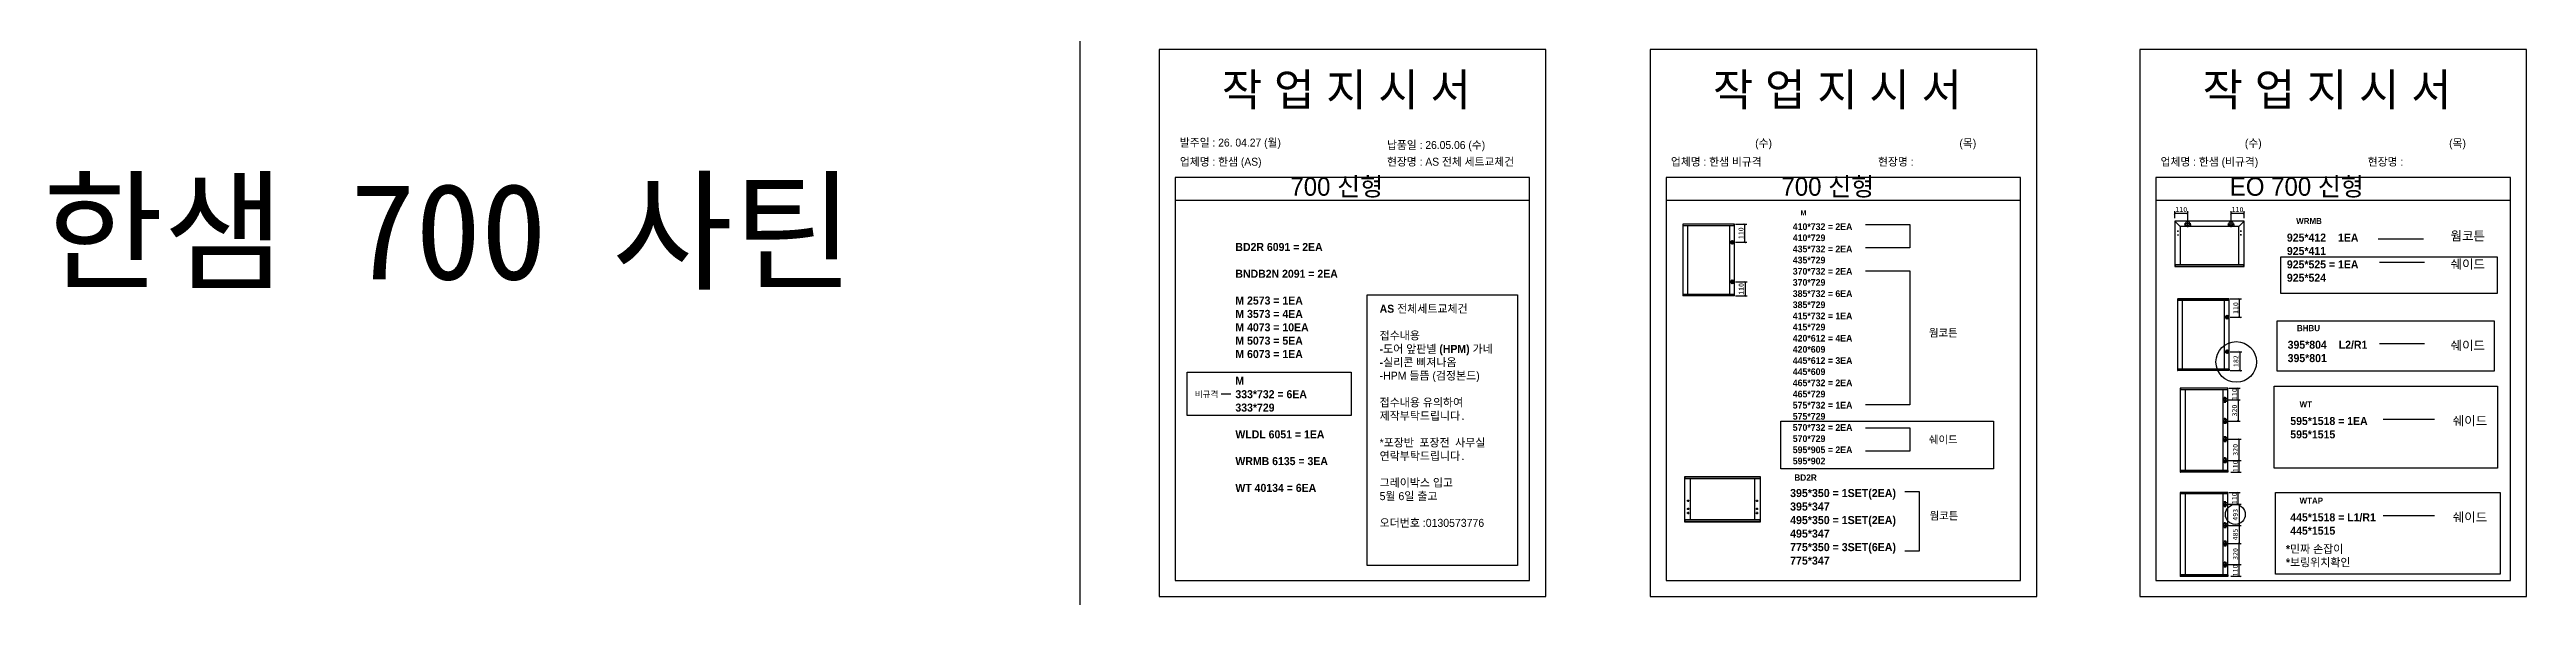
# Model space of a CAD drawing. Header units: millimetres. Extents: x -44117 to 256353, y -2095463 to 65325.
# Drawn here: x 105175 to 117495, y -873458 to -870738 of the extents above; entities that cross this region are included whole.
import ezdxf

# ---------------------------------------------------------------- set-up
doc = ezdxf.new("R2010")
doc.units = ezdxf.units.MM
doc.header["$LTSCALE"] = 10
doc.layers.add('Layer1', color=7, linetype='Continuous', lineweight=70)
doc.styles.add('MtX_Gulim', font='')
doc.styles.get('MtX_Gulim').set_extended_font_data('Gulim', bold=True)
doc.dimstyles.new('ISO-25', dxfattribs={"dimtxt": 2.5, "dimasz": 2.5, "dimexe": 1, "dimexo": 1, "dimtad": 1, "dimtxsty": 'Standard', "dimblk": 'ARCHTICK', "dimcen": 2.5, "dimadec": 0, "dimazin": 0, "dimtfac": 1, "dimtmove": 0, "dimatfit": 3, "dimfxl": 0, "dimarcsym": 0})

msp = doc.modelspace()

# ---------------------------------------------------------------- texts
at = {"linetype": 'Continuous', "style": 'MtX_Gulim'}
for s, height, p in [('M', 25.27687, (113884.10994, -871562.99019)), ('M', 25.27687, (113884.10994, -871562.99019)), ('M', 25.27687, (113884.10994, -871562.99019)), ('M', 25.27687, (113884.10994, -871562.99019)), ('M', 25.27687, (113884.10994, -871562.99019)), ('M', 25.27687, (113884.10994, -871562.99019)), ('M', 25.27687, (113884.10994, -871562.99019)), ('M', 25.27687, (113884.10994, -871562.99019)), ('M', 25.27687, (113884.10994, -871562.99019)), ('M', 25.27687, (113884.10994, -871562.99019)), ('WRMB', 30.315933, (116349.63188, -871606.22189)), ('WRMB', 30.315933, (116349.63188, -871606.22189)), ('WRMB', 30.315933, (116349.63188, -871606.22189)), ('WRMB', 30.315933, (116349.63188, -871606.22189)), ('WRMB', 30.315933, (116349.63188, -871606.22189)), ('WRMB', 30.315933, (116349.63188, -871606.22189)), ('WRMB', 30.315933, (116349.63188, -871606.22189)), ('WRMB', 30.315933, (116349.63188, -871606.22189)), ('WRMB', 30.315933, (116349.63188, -871606.22189)), ('WRMB', 30.315933, (116349.63188, -871606.22189)), ('BHBU', 30.315933, (116353.41652, -872139.04272)), ('BHBU', 30.315933, (116353.41652, -872139.04272)), ('BHBU', 30.315933, (116353.41652, -872139.04272)), ('BHBU', 30.315933, (116353.41652, -872139.04272)), ('BHBU', 30.315933, (116353.41652, -872139.04272)), ('BHBU', 30.315933, (116353.41652, -872139.04272)), ('BHBU', 30.315933, (116353.41652, -872139.04272)), ('BHBU', 30.315933, (116353.41652, -872139.04272)), ('BHBU', 30.315933, (116353.41652, -872139.04272)), ('BHBU', 30.315933, (116353.41652, -872139.04272)), ('비규격', 30.315933, (110871.32898, -872467.83685)), ('비규격', 30.315933, (110871.32898, -872467.83685)), ('비규격', 30.315933, (110871.32898, -872467.83685)), ('비규격', 30.315933, (110871.32898, -872467.83685)), ('비규격', 30.315933, (110871.32898, -872467.83685)), ('비규격', 30.315933, (110871.32898, -872467.83685)), ('비규격', 30.315933, (110871.32898, -872467.83685)), ('비규격', 30.315933, (110871.32898, -872467.83685)), ('비규격', 30.315933, (110871.32898, -872467.83685)), ('비규격', 30.315933, (110871.32898, -872467.83685)), ('WT', 30.315933, (116366.45402, -872518.29762)), ('WT', 30.315933, (116366.45402, -872518.29762)), ('WT', 30.315933, (116366.45402, -872518.29762)), ('WT', 30.315933, (116366.45402, -872518.29762)), ('WT', 30.315933, (116366.45402, -872518.29762)), ('WT', 30.315933, (116366.45402, -872518.29762)), ('WT', 30.315933, (116366.45402, -872518.29762)), ('WT', 30.315933, (116366.45402, -872518.29762)), ('WT', 30.315933, (116366.45402, -872518.29762)), ('WT', 30.315933, (116366.45402, -872518.29762)), ('BD2R', 31.421769, (113853.20024, -872882.84873)), ('BD2R', 31.421769, (113853.20024, -872882.84873)), ('BD2R', 31.421769, (113853.20024, -872882.84873)), ('BD2R', 31.421769, (113853.20024, -872882.84873)), ('BD2R', 31.421769, (113853.20024, -872882.84873)), ('BD2R', 31.421769, (113853.20024, -872882.84873)), ('BD2R', 31.421769, (113853.20024, -872882.84873)), ('BD2R', 31.421769, (113853.20024, -872882.84873)), ('BD2R', 31.421769, (113853.20024, -872882.84873)), ('BD2R', 31.421769, (113853.20024, -872882.84873)), ('WTAP', 30.315933, (116366.45402, -872997.37409)), ('WTAP', 30.315933, (116366.45402, -872997.37409)), ('WTAP', 30.315933, (116366.45402, -872997.37409)), ('WTAP', 30.315933, (116366.45402, -872997.37409)), ('WTAP', 30.315933, (116366.45402, -872997.37409)), ('WTAP', 30.315933, (116366.45402, -872997.37409)), ('WTAP', 30.315933, (116366.45402, -872997.37409)), ('WTAP', 30.315933, (116366.45402, -872997.37409)), ('WTAP', 30.315933, (116366.45402, -872997.37409)), ('WTAP', 30.315933, (116366.45402, -872997.37409))]:
    msp.add_text(s, height=height, dxfattribs=at).set_placement(p)
at = {"attachment_point": 1}
for s, width, gutter_width, heights, insert, char_height in [('{\\fGulim|b0|i0|c129|p50;작 업 지 시 서}', 3786.0728481, 14.30944, [-178.40505], (111005.79346, -870857.69167), 160.2657825), ('{\\fGulim|b0|i0|c129|p50;작 업 지 시 서}', 3786.0728481, 14.30944, [-178.40505], (111005.79346, -870857.69167), 160.2657825), ('{\\fGulim|b0|i0|c129|p50;작 업 지 시 서}', 3786.0728481, 14.30944, [-178.40505], (111005.79346, -870857.69167), 160.2657825), ('{\\fGulim|b0|i0|c129|p50;작 업 지 시 서}', 3786.0728481, 14.30944, [-178.40505], (111005.79346, -870857.69167), 160.2657825), ('{\\fGulim|b0|i0|c129|p50;작 업 지 시 서}', 3786.0728481, 14.30944, [-178.40505], (111005.79346, -870857.69167), 160.2657825), ('{\\fGulim|b0|i0|c129|p50;작 업 지 시 서}', 3786.0728481, 14.30944, [-178.40505], (111005.79346, -870857.69167), 160.2657825), ('{\\fGulim|b0|i0|c129|p50;작 업 지 시 서}', 3786.0728481, 14.30944, [-178.40505], (111005.79346, -870857.69167), 160.2657825), ('{\\fGulim|b0|i0|c129|p50;작 업 지 시 서}', 3786.0728481, 14.30944, [-178.40505], (111005.79346, -870857.69167), 160.2657825), ('{\\fGulim|b0|i0|c129|p50;작 업 지 시 서}', 3786.0728481, 14.30944, [-178.40505], (111005.79346, -870857.69167), 160.2657825), ('{\\fGulim|b0|i0|c129|p50;작 업 지 시 서}', 3786.0728481, 14.30944, [-178.40505], (111005.79346, -870857.69167), 160.2657825), ('{\\fGulim|b0|i0|c129|p50;작 업 지 시 서}', 3786.0728481, 14.30944, [-178.40505], (113448.36843, -870857.69167), 160.2657825), ('{\\fGulim|b0|i0|c129|p50;작 업 지 시 서}', 3786.0728481, 14.30944, [-178.40505], (113448.36843, -870857.69167), 160.2657825), ('{\\fGulim|b0|i0|c129|p50;작 업 지 시 서}', 3786.0728481, 14.30944, [-178.40505], (113448.36843, -870857.69167), 160.2657825), ('{\\fGulim|b0|i0|c129|p50;작 업 지 시 서}', 3786.0728481, 14.30944, [-178.40505], (113448.36843, -870857.69167), 160.2657825), ('{\\fGulim|b0|i0|c129|p50;작 업 지 시 서}', 3786.0728481, 14.30944, [-178.40505], (113448.36843, -870857.69167), 160.2657825), ('{\\fGulim|b0|i0|c129|p50;작 업 지 시 서}', 3786.0728481, 14.30944, [-178.40505], (113448.36843, -870857.69167), 160.2657825), ('{\\fGulim|b0|i0|c129|p50;작 업 지 시 서}', 3786.0728481, 14.30944, [-178.40505], (113448.36843, -870857.69167), 160.2657825), ('{\\fGulim|b0|i0|c129|p50;작 업 지 시 서}', 3786.0728481, 14.30944, [-178.40505], (113448.36843, -870857.69167), 160.2657825), ('{\\fGulim|b0|i0|c129|p50;작 업 지 시 서}', 3786.0728481, 14.30944, [-178.40505], (113448.36843, -870857.69167), 160.2657825), ('{\\fGulim|b0|i0|c129|p50;작 업 지 시 서}', 3786.0728481, 14.30944, [-178.40505], (113448.36843, -870857.69167), 160.2657825), ('{\\fGulim|b0|i0|c129|p50;작 업 지 시 서}', 3786.0728481, 14.30944, [-178.40505], (115884.07902, -870857.69167), 160.2657825), ('{\\fGulim|b0|i0|c129|p50;작 업 지 시 서}', 3786.0728481, 14.30944, [-178.40505], (115884.07902, -870857.69167), 160.2657825), ('{\\fGulim|b0|i0|c129|p50;작 업 지 시 서}', 3786.0728481, 14.30944, [-178.40505], (115884.07902, -870857.69167), 160.2657825), ('{\\fGulim|b0|i0|c129|p50;작 업 지 시 서}', 3786.0728481, 14.30944, [-178.40505], (115884.07902, -870857.69167), 160.2657825), ('{\\fGulim|b0|i0|c129|p50;작 업 지 시 서}', 3786.0728481, 14.30944, [-178.40505], (115884.07902, -870857.69167), 160.2657825), ('{\\fGulim|b0|i0|c129|p50;작 업 지 시 서}', 3786.0728481, 14.30944, [-178.40505], (115884.07902, -870857.69167), 160.2657825), ('{\\fGulim|b0|i0|c129|p50;작 업 지 시 서}', 3786.0728481, 14.30944, [-178.40505], (115884.07902, -870857.69167), 160.2657825), ('{\\fGulim|b0|i0|c129|p50;작 업 지 시 서}', 3786.0728481, 14.30944, [-178.40505], (115884.07902, -870857.69167), 160.2657825), ('{\\fGulim|b0|i0|c129|p50;작 업 지 시 서}', 3786.0728481, 14.30944, [-178.40505], (115884.07902, -870857.69167), 160.2657825), ('{\\fGulim|b0|i0|c129|p50;작 업 지 시 서}', 3786.0728481, 14.30944, [-178.40505], (115884.07902, -870857.69167), 160.2657825), ('{\\fGulim|b0|i0|c129|p50;업체명 : 한샘 (\\C1;AS\\C256;) }', 3786.0728481, 14.30944, [41.34032], (110796.95058, -871276.767), 39.2651167), ('{\\fGulim|b0|i0|c129|p50;업체명 : 한샘 (\\C1;AS\\C256;) }', 3786.0728481, 14.30944, [41.34032], (110796.95058, -871276.767), 39.2651167), ('{\\fGulim|b0|i0|c129|p50;업체명 : 한샘 (\\C1;AS\\C256;) }', 3786.0728481, 14.30944, [41.34032], (110796.95058, -871276.767), 39.2651167), ('{\\fGulim|b0|i0|c129|p50;업체명 : 한샘 (\\C1;AS\\C256;) }', 3786.0728481, 14.30944, [41.34032], (110796.95058, -871276.767), 39.2651167), ('{\\fGulim|b0|i0|c129|p50;업체명 : 한샘 (\\C1;AS\\C256;) }', 3786.0728481, 14.30944, [41.34032], (110796.95058, -871276.767), 39.2651167), ('{\\fGulim|b0|i0|c129|p50;업체명 : 한샘 (\\C1;AS\\C256;) }', 3786.0728481, 14.30944, [41.34032], (110796.95058, -871276.767), 39.2651167), ('{\\fGulim|b0|i0|c129|p50;업체명 : 한샘 (\\C1;AS\\C256;) }', 3786.0728481, 14.30944, [41.34032], (110796.95058, -871276.767), 39.2651167), ('{\\fGulim|b0|i0|c129|p50;업체명 : 한샘 (\\C1;AS\\C256;) }', 3786.0728481, 14.30944, [41.34032], (110796.95058, -871276.767), 39.2651167), ('{\\fGulim|b0|i0|c129|p50;업체명 : 한샘 (\\C1;AS\\C256;) }', 3786.0728481, 14.30944, [41.34032], (110796.95058, -871276.767), 39.2651167), ('{\\fGulim|b0|i0|c129|p50;업체명 : 한샘 (\\C1;AS\\C256;) }', 3786.0728481, 14.30944, [41.34032], (110796.95058, -871276.767), 39.2651167), ('\\pt11;{\\fGulim|b0|i0|c129|p50;발주일 : 26. 04.27 (월)}', 3786.0728481, 14.30944, [39.49878], (110796.95058, -871181.4712), 39.2651167), ('{\\fGulim|b0|i0|c129|p50;현장명 : \\C1;AS 전체 세트교체건}', 3786.0728481, 14.30944, [45.21037], (111827.2054, -871276.767), 39.2651167), ('{\\fGulim|b0|i0|c129|p50;현장명 : \\C1;AS 전체 세트교체건}', 3786.0728481, 14.30944, [45.21037], (111827.2054, -871276.767), 39.2651167), ('{\\fGulim|b0|i0|c129|p50;현장명 : \\C1;AS 전체 세트교체건}', 3786.0728481, 14.30944, [45.21037], (111827.2054, -871276.767), 39.2651167), ('{\\fGulim|b0|i0|c129|p50;현장명 : \\C1;AS 전체 세트교체건}', 3786.0728481, 14.30944, [45.21037], (111827.2054, -871276.767), 39.2651167), ('{\\fGulim|b0|i0|c129|p50;현장명 : \\C1;AS 전체 세트교체건}', 3786.0728481, 14.30944, [45.21037], (111827.2054, -871276.767), 39.2651167), ('{\\fGulim|b0|i0|c129|p50;현장명 : \\C1;AS 전체 세트교체건}', 3786.0728481, 14.30944, [45.21037], (111827.2054, -871276.767), 39.2651167), ('{\\fGulim|b0|i0|c129|p50;현장명 : \\C1;AS 전체 세트교체건}', 3786.0728481, 14.30944, [45.21037], (111827.2054, -871276.767), 39.2651167), ('{\\fGulim|b0|i0|c129|p50;현장명 : \\C1;AS 전체 세트교체건}', 3786.0728481, 14.30944, [45.21037], (111827.2054, -871276.767), 39.2651167), ('{\\fGulim|b0|i0|c129|p50;현장명 : \\C1;AS 전체 세트교체건}', 3786.0728481, 14.30944, [45.21037], (111827.2054, -871276.767), 39.2651167), ('{\\fGulim|b0|i0|c129|p50;현장명 : \\C1;AS 전체 세트교체건}', 3786.0728481, 14.30944, [45.21037], (111827.2054, -871276.767), 39.2651167), ('{\\fGulim|b0|i0|c129|p50;납품일 : 26.05.06 (수)}', 3786.0728481, 14.30944, [40.16974], (111827.2054, -871193.5911), 39.2651167), ('{\\fGulim|b0|i0|c129|p50;업체명 : 한샘 비규격}', 3786.0728481, 14.30944, [41.34032], (113239.52555, -871276.767), 39.2651167), ('{\\fGulim|b0|i0|c129|p50;업체명 : 한샘 비규격}', 3786.0728481, 14.30944, [41.34032], (113239.52555, -871276.767), 39.2651167), ('{\\fGulim|b0|i0|c129|p50;업체명 : 한샘 비규격}', 3786.0728481, 14.30944, [41.34032], (113239.52555, -871276.767), 39.2651167), ('{\\fGulim|b0|i0|c129|p50;업체명 : 한샘 비규격}', 3786.0728481, 14.30944, [41.34032], (113239.52555, -871276.767), 39.2651167), ('{\\fGulim|b0|i0|c129|p50;업체명 : 한샘 비규격}', 3786.0728481, 14.30944, [41.34032], (113239.52555, -871276.767), 39.2651167), ('{\\fGulim|b0|i0|c129|p50;업체명 : 한샘 비규격}', 3786.0728481, 14.30944, [41.34032], (113239.52555, -871276.767), 39.2651167), ('{\\fGulim|b0|i0|c129|p50;업체명 : 한샘 비규격}', 3786.0728481, 14.30944, [41.34032], (113239.52555, -871276.767), 39.2651167), ('{\\fGulim|b0|i0|c129|p50;업체명 : 한샘 비규격}', 3786.0728481, 14.30944, [41.34032], (113239.52555, -871276.767), 39.2651167), ('{\\fGulim|b0|i0|c129|p50;업체명 : 한샘 비규격}', 3786.0728481, 14.30944, [41.34032], (113239.52555, -871276.767), 39.2651167), ('{\\fGulim|b0|i0|c129|p50;업체명 : 한샘 비규격}', 3786.0728481, 14.30944, [41.34032], (113239.52555, -871276.767), 39.2651167), ('\\pt11;{\\fGulim|b0|i0|c129|p50;발주일 : 26. 04.15 (수)}', 3786.0728481, 14.30944, [39.49878], (113239.52555, -871184.43539), 39.2651167), ('\\pt11;{\\fGulim|b0|i0|c129|p50;발주일 : 26. 04.15 (수)}', 3786.0728481, 14.30944, [39.49878], (113239.52555, -871184.43539), 39.2651167), ('\\pt11;{\\fGulim|b0|i0|c129|p50;발주일 : 26. 04.15 (수)}', 3786.0728481, 14.30944, [39.49878], (113239.52555, -871184.43539), 39.2651167), ('\\pt11;{\\fGulim|b0|i0|c129|p50;발주일 : 26. 04.15 (수)}', 3786.0728481, 14.30944, [39.49878], (113239.52555, -871184.43539), 39.2651167), ('\\pt11;{\\fGulim|b0|i0|c129|p50;발주일 : 26. 04.15 (수)}', 3786.0728481, 14.30944, [39.49878], (113239.52555, -871184.43539), 39.2651167), ('\\pt11;{\\fGulim|b0|i0|c129|p50;발주일 : 26. 04.15 (수)}', 3786.0728481, 14.30944, [39.49878], (113239.52555, -871184.43539), 39.2651167), ('\\pt11;{\\fGulim|b0|i0|c129|p50;발주일 : 26. 04.15 (수)}', 3786.0728481, 14.30944, [39.49878], (113239.52555, -871184.43539), 39.2651167), ('\\pt11;{\\fGulim|b0|i0|c129|p50;발주일 : 26. 04.15 (수)}', 3786.0728481, 14.30944, [39.49878], (113239.52555, -871184.43539), 39.2651167), ('\\pt11;{\\fGulim|b0|i0|c129|p50;발주일 : 26. 04.15 (수)}', 3786.0728481, 14.30944, [39.49878], (113239.52555, -871184.43539), 39.2651167), ('\\pt11;{\\fGulim|b0|i0|c129|p50;발주일 : 26. 04.15 (수)}', 3786.0728481, 14.30944, [39.49878], (113239.52555, -871184.43539), 39.2651167), ('{\\fGulim|b0|i0|c129|p50;현장명 :}', 3786.0728481, 14.30944, [45.21037], (114269.78037, -871276.767), 39.2651167), ('{\\fGulim|b0|i0|c129|p50;현장명 :}', 3786.0728481, 14.30944, [45.21037], (114269.78037, -871276.767), 39.2651167), ('{\\fGulim|b0|i0|c129|p50;현장명 :}', 3786.0728481, 14.30944, [45.21037], (114269.78037, -871276.767), 39.2651167), ('{\\fGulim|b0|i0|c129|p50;현장명 :}', 3786.0728481, 14.30944, [45.21037], (114269.78037, -871276.767), 39.2651167), ('{\\fGulim|b0|i0|c129|p50;현장명 :}', 3786.0728481, 14.30944, [45.21037], (114269.78037, -871276.767), 39.2651167), ('{\\fGulim|b0|i0|c129|p50;현장명 :}', 3786.0728481, 14.30944, [45.21037], (114269.78037, -871276.767), 39.2651167), ('{\\fGulim|b0|i0|c129|p50;현장명 :}', 3786.0728481, 14.30944, [45.21037], (114269.78037, -871276.767), 39.2651167), ('{\\fGulim|b0|i0|c129|p50;현장명 :}', 3786.0728481, 14.30944, [45.21037], (114269.78037, -871276.767), 39.2651167), ('{\\fGulim|b0|i0|c129|p50;현장명 :}', 3786.0728481, 14.30944, [45.21037], (114269.78037, -871276.767), 39.2651167), ('{\\fGulim|b0|i0|c129|p50;현장명 :}', 3786.0728481, 14.30944, [45.21037], (114269.78037, -871276.767), 39.2651167), ('{\\fGulim|b0|i0|c129|p50;납품일 : 26.04.23 (목)}', 3786.0728481, 14.30944, [40.16974], (114269.78037, -871184.43539), 39.2651167), ('{\\fGulim|b0|i0|c129|p50;납품일 : 26.04.23 (목)}', 3786.0728481, 14.30944, [40.16974], (114269.78037, -871184.43539), 39.2651167), ('{\\fGulim|b0|i0|c129|p50;납품일 : 26.04.23 (목)}', 3786.0728481, 14.30944, [40.16974], (114269.78037, -871184.43539), 39.2651167), ('{\\fGulim|b0|i0|c129|p50;납품일 : 26.04.23 (목)}', 3786.0728481, 14.30944, [40.16974], (114269.78037, -871184.43539), 39.2651167), ('{\\fGulim|b0|i0|c129|p50;납품일 : 26.04.23 (목)}', 3786.0728481, 14.30944, [40.16974], (114269.78037, -871184.43539), 39.2651167), ('{\\fGulim|b0|i0|c129|p50;납품일 : 26.04.23 (목)}', 3786.0728481, 14.30944, [40.16974], (114269.78037, -871184.43539), 39.2651167), ('{\\fGulim|b0|i0|c129|p50;납품일 : 26.04.23 (목)}', 3786.0728481, 14.30944, [40.16974], (114269.78037, -871184.43539), 39.2651167), ('{\\fGulim|b0|i0|c129|p50;납품일 : 26.04.23 (목)}', 3786.0728481, 14.30944, [40.16974], (114269.78037, -871184.43539), 39.2651167), ('{\\fGulim|b0|i0|c129|p50;납품일 : 26.04.23 (목)}', 3786.0728481, 14.30944, [40.16974], (114269.78037, -871184.43539), 39.2651167), ('{\\fGulim|b0|i0|c129|p50;납품일 : 26.04.23 (목)}', 3786.0728481, 14.30944, [40.16974], (114269.78037, -871184.43539), 39.2651167), ('{\\fGulim|b0|i0|c129|p50;업체명 : 한샘 (비규격)}', 3786.0728481, 14.30944, [41.34032], (115675.23614, -871276.767), 39.2651167), ('{\\fGulim|b0|i0|c129|p50;업체명 : 한샘 (비규격)}', 3786.0728481, 14.30944, [41.34032], (115675.23614, -871276.767), 39.2651167), ('{\\fGulim|b0|i0|c129|p50;업체명 : 한샘 (비규격)}', 3786.0728481, 14.30944, [41.34032], (115675.23614, -871276.767), 39.2651167), ('{\\fGulim|b0|i0|c129|p50;업체명 : 한샘 (비규격)}', 3786.0728481, 14.30944, [41.34032], (115675.23614, -871276.767), 39.2651167), ('{\\fGulim|b0|i0|c129|p50;업체명 : 한샘 (비규격)}', 3786.0728481, 14.30944, [41.34032], (115675.23614, -871276.767), 39.2651167), ('{\\fGulim|b0|i0|c129|p50;업체명 : 한샘 (비규격)}', 3786.0728481, 14.30944, [41.34032], (115675.23614, -871276.767), 39.2651167), ('{\\fGulim|b0|i0|c129|p50;업체명 : 한샘 (비규격)}', 3786.0728481, 14.30944, [41.34032], (115675.23614, -871276.767), 39.2651167), ('{\\fGulim|b0|i0|c129|p50;업체명 : 한샘 (비규격)}', 3786.0728481, 14.30944, [41.34032], (115675.23614, -871276.767), 39.2651167), ('{\\fGulim|b0|i0|c129|p50;업체명 : 한샘 (비규격)}', 3786.0728481, 14.30944, [41.34032], (115675.23614, -871276.767), 39.2651167), ('{\\fGulim|b0|i0|c129|p50;업체명 : 한샘 (비규격)}', 3786.0728481, 14.30944, [41.34032], (115675.23614, -871276.767), 39.2651167), ('\\pt11;{\\fGulim|b0|i0|c129|p50;발주일 : 26. 04.15 (수)}', 3786.0728481, 14.30944, [39.49878], (115675.23614, -871184.43539), 39.2651167), ('\\pt11;{\\fGulim|b0|i0|c129|p50;발주일 : 26. 04.15 (수)}', 3786.0728481, 14.30944, [39.49878], (115675.23614, -871184.43539), 39.2651167), ('\\pt11;{\\fGulim|b0|i0|c129|p50;발주일 : 26. 04.15 (수)}', 3786.0728481, 14.30944, [39.49878], (115675.23614, -871184.43539), 39.2651167), ('\\pt11;{\\fGulim|b0|i0|c129|p50;발주일 : 26. 04.15 (수)}', 3786.0728481, 14.30944, [39.49878], (115675.23614, -871184.43539), 39.2651167), ('\\pt11;{\\fGulim|b0|i0|c129|p50;발주일 : 26. 04.15 (수)}', 3786.0728481, 14.30944, [39.49878], (115675.23614, -871184.43539), 39.2651167), ('\\pt11;{\\fGulim|b0|i0|c129|p50;발주일 : 26. 04.15 (수)}', 3786.0728481, 14.30944, [39.49878], (115675.23614, -871184.43539), 39.2651167), ('\\pt11;{\\fGulim|b0|i0|c129|p50;발주일 : 26. 04.15 (수)}', 3786.0728481, 14.30944, [39.49878], (115675.23614, -871184.43539), 39.2651167), ('\\pt11;{\\fGulim|b0|i0|c129|p50;발주일 : 26. 04.15 (수)}', 3786.0728481, 14.30944, [39.49878], (115675.23614, -871184.43539), 39.2651167), ('\\pt11;{\\fGulim|b0|i0|c129|p50;발주일 : 26. 04.15 (수)}', 3786.0728481, 14.30944, [39.49878], (115675.23614, -871184.43539), 39.2651167), ('\\pt11;{\\fGulim|b0|i0|c129|p50;발주일 : 26. 04.15 (수)}', 3786.0728481, 14.30944, [39.49878], (115675.23614, -871184.43539), 39.2651167), ('{\\fGulim|b0|i0|c129|p50;현장명 : }', 3786.0728481, 14.30944, [-43.81381], (116705.49096, -871276.767), 39.2651167), ('{\\fGulim|b0|i0|c129|p50;현장명 : }', 3786.0728481, 14.30944, [-43.81381], (116705.49096, -871276.767), 39.2651167), ('{\\fGulim|b0|i0|c129|p50;현장명 : }', 3786.0728481, 14.30944, [-43.81381], (116705.49096, -871276.767), 39.2651167), ('{\\fGulim|b0|i0|c129|p50;현장명 : }', 3786.0728481, 14.30944, [-43.81381], (116705.49096, -871276.767), 39.2651167), ('{\\fGulim|b0|i0|c129|p50;현장명 : }', 3786.0728481, 14.30944, [-43.81381], (116705.49096, -871276.767), 39.2651167), ('{\\fGulim|b0|i0|c129|p50;현장명 : }', 3786.0728481, 14.30944, [-43.81381], (116705.49096, -871276.767), 39.2651167), ('{\\fGulim|b0|i0|c129|p50;현장명 : }', 3786.0728481, 14.30944, [-43.81381], (116705.49096, -871276.767), 39.2651167), ('{\\fGulim|b0|i0|c129|p50;현장명 : }', 3786.0728481, 14.30944, [-43.81381], (116705.49096, -871276.767), 39.2651167), ('{\\fGulim|b0|i0|c129|p50;현장명 : }', 3786.0728481, 14.30944, [-43.81381], (116705.49096, -871276.767), 39.2651167), ('{\\fGulim|b0|i0|c129|p50;현장명 : }', 3786.0728481, 14.30944, [-43.81381], (116705.49096, -871276.767), 39.2651167), ('{\\fGulim|b0|i0|c129|p50;납품일 : 26.04.23 (목)}', 3786.0728481, 14.30944, [40.16974], (116705.49096, -871184.43539), 39.2651167), ('{\\fGulim|b0|i0|c129|p50;납품일 : 26.04.23 (목)}', 3786.0728481, 14.30944, [40.16974], (116705.49096, -871184.43539), 39.2651167), ('{\\fGulim|b0|i0|c129|p50;납품일 : 26.04.23 (목)}', 3786.0728481, 14.30944, [40.16974], (116705.49096, -871184.43539), 39.2651167), ('{\\fGulim|b0|i0|c129|p50;납품일 : 26.04.23 (목)}', 3786.0728481, 14.30944, [40.16974], (116705.49096, -871184.43539), 39.2651167), ('{\\fGulim|b0|i0|c129|p50;납품일 : 26.04.23 (목)}', 3786.0728481, 14.30944, [40.16974], (116705.49096, -871184.43539), 39.2651167), ('{\\fGulim|b0|i0|c129|p50;납품일 : 26.04.23 (목)}', 3786.0728481, 14.30944, [40.16974], (116705.49096, -871184.43539), 39.2651167), ('{\\fGulim|b0|i0|c129|p50;납품일 : 26.04.23 (목)}', 3786.0728481, 14.30944, [40.16974], (116705.49096, -871184.43539), 39.2651167), ('{\\fGulim|b0|i0|c129|p50;납품일 : 26.04.23 (목)}', 3786.0728481, 14.30944, [40.16974], (116705.49096, -871184.43539), 39.2651167), ('{\\fGulim|b0|i0|c129|p50;납품일 : 26.04.23 (목)}', 3786.0728481, 14.30944, [40.16974], (116705.49096, -871184.43539), 39.2651167), ('{\\fGulim|b0|i0|c129|p50;납품일 : 26.04.23 (목)}', 3786.0728481, 14.30944, [40.16974], (116705.49096, -871184.43539), 39.2651167), ('{\\f굴림|b0|i0|c129|p50;한샘} 700 {\\f굴림|b0|i0|c129|p50;사틴}', 5072.1082947, 2395.6482, [-533.35869], (105140.70232, -871402.77722), 479.1296392), ('{\\f굴림|b0|i0|c129|p50;한샘} 700 {\\f굴림|b0|i0|c129|p50;사틴}', 5072.1082947, 2395.6482, [-533.35869], (105140.70232, -871402.77722), 479.1296392), ('{\\f굴림|b0|i0|c129|p50;한샘} 700 {\\f굴림|b0|i0|c129|p50;사틴}', 5072.1082947, 2395.6482, [-533.35869], (105140.70232, -871402.77722), 479.1296392), ('{\\f굴림|b0|i0|c129|p50;한샘} 700 {\\f굴림|b0|i0|c129|p50;사틴}', 5072.1082947, 2395.6482, [-533.35869], (105140.70232, -871402.77722), 479.1296392), ('{\\f굴림|b0|i0|c129|p50;한샘} 700 {\\f굴림|b0|i0|c129|p50;사틴}', 5072.1082947, 2395.6482, [-533.35869], (105140.70232, -871402.77722), 479.1296392), ('{\\f굴림|b0|i0|c129|p50;한샘} 700 {\\f굴림|b0|i0|c129|p50;사틴}', 5072.1082947, 2395.6482, [-533.35869], (105140.70232, -871402.77722), 479.1296392), ('{\\f굴림|b0|i0|c129|p50;한샘} 700 {\\f굴림|b0|i0|c129|p50;사틴}', 5072.1082947, 2395.6482, [-533.35869], (105140.70232, -871402.77722), 479.1296392), ('{\\f굴림|b0|i0|c129|p50;한샘} 700 {\\f굴림|b0|i0|c129|p50;사틴}', 5072.1082947, 2395.6482, [-533.35869], (105140.70232, -871402.77722), 479.1296392), ('{\\f굴림|b0|i0|c129|p50;한샘} 700 {\\f굴림|b0|i0|c129|p50;사틴}', 5072.1082947, 2395.6482, [-533.35869], (105140.70232, -871402.77722), 479.1296392), ('{\\f굴림|b0|i0|c129|p50;한샘} 700 {\\f굴림|b0|i0|c129|p50;사틴}', 5072.1082947, 2395.6482, [-533.35869], (105140.70232, -871402.77722), 479.1296392), ('{\\fGulim|b0|i0|c129|p50;EO 700 신형 (OB)}', 2155.3243433, 8.14604, [-114.80382], (111141.17712, -871374.27246), 91.2356303), ('{\\fGulim|b0|i0|c129|p50;EO 700 신형 (OB)}', 2155.3243433, 8.14604, [-114.80382], (111141.17712, -871374.27246), 91.2356303), ('{\\fGulim|b0|i0|c129|p50;EO 700 신형 (OB)}', 2155.3243433, 8.14604, [-114.80382], (111141.17712, -871374.27246), 91.2356303), ('{\\fGulim|b0|i0|c129|p50;EO 700 신형 (OB)}', 2155.3243433, 8.14604, [-114.80382], (111141.17712, -871374.27246), 91.2356303), ('{\\fGulim|b0|i0|c129|p50;EO 700 신형 (OB)}', 2155.3243433, 8.14604, [-114.80382], (111141.17712, -871374.27246), 91.2356303), ('{\\fGulim|b0|i0|c129|p50;EO 700 신형 (OB)}', 2155.3243433, 8.14604, [-114.80382], (111141.17712, -871374.27246), 91.2356303), ('{\\fGulim|b0|i0|c129|p50;EO 700 신형 (OB)}', 2155.3243433, 8.14604, [-114.80382], (111141.17712, -871374.27246), 91.2356303), ('{\\fGulim|b0|i0|c129|p50;EO 700 신형 (OB)}', 2155.3243433, 8.14604, [-114.80382], (111141.17712, -871374.27246), 91.2356303), ('{\\fGulim|b0|i0|c129|p50;EO 700 신형 (OB)}', 2155.3243433, 8.14604, [-114.80382], (111141.17712, -871374.27246), 91.2356303), ('{\\fGulim|b0|i0|c129|p50;EO 700 신형 (OB)}', 2155.3243433, 8.14604, [-114.80382], (111141.17712, -871374.27246), 91.2356303), ('{\\fGulim|b0|i0|c129|p50;EO 700 신형 (OB)}', 2155.3243433, 8.14604, [-114.80382], (113583.75209, -871374.27246), 91.2356303), ('{\\fGulim|b0|i0|c129|p50;EO 700 신형 (OB)}', 2155.3243433, 8.14604, [-114.80382], (113583.75209, -871374.27246), 91.2356303), ('{\\fGulim|b0|i0|c129|p50;EO 700 신형 (OB)}', 2155.3243433, 8.14604, [-114.80382], (113583.75209, -871374.27246), 91.2356303), ('{\\fGulim|b0|i0|c129|p50;EO 700 신형 (OB)}', 2155.3243433, 8.14604, [-114.80382], (113583.75209, -871374.27246), 91.2356303), ('{\\fGulim|b0|i0|c129|p50;EO 700 신형 (OB)}', 2155.3243433, 8.14604, [-114.80382], (113583.75209, -871374.27246), 91.2356303), ('{\\fGulim|b0|i0|c129|p50;EO 700 신형 (OB)}', 2155.3243433, 8.14604, [-114.80382], (113583.75209, -871374.27246), 91.2356303), ('{\\fGulim|b0|i0|c129|p50;EO 700 신형 (OB)}', 2155.3243433, 8.14604, [-114.80382], (113583.75209, -871374.27246), 91.2356303), ('{\\fGulim|b0|i0|c129|p50;EO 700 신형 (OB)}', 2155.3243433, 8.14604, [-114.80382], (113583.75209, -871374.27246), 91.2356303), ('{\\fGulim|b0|i0|c129|p50;EO 700 신형 (OB)}', 2155.3243433, 8.14604, [-114.80382], (113583.75209, -871374.27246), 91.2356303), ('{\\fGulim|b0|i0|c129|p50;EO 700 신형 (OB)}', 2155.3243433, 8.14604, [-114.80382], (113583.75209, -871374.27246), 91.2356303), ('{\\fGulim|b0|i0|c129|p50;EO 700 신형 (OB)}', 2155.3243433, 8.14604, [-114.80382], (116019.46268, -871374.27246), 91.2356303), ('{\\fGulim|b0|i0|c129|p50;EO 700 신형 (OB)}', 2155.3243433, 8.14604, [-114.80382], (116019.46268, -871374.27246), 91.2356303), ('{\\fGulim|b0|i0|c129|p50;EO 700 신형 (OB)}', 2155.3243433, 8.14604, [-114.80382], (116019.46268, -871374.27246), 91.2356303), ('{\\fGulim|b0|i0|c129|p50;EO 700 신형 (OB)}', 2155.3243433, 8.14604, [-114.80382], (116019.46268, -871374.27246), 91.2356303), ('{\\fGulim|b0|i0|c129|p50;EO 700 신형 (OB)}', 2155.3243433, 8.14604, [-114.80382], (116019.46268, -871374.27246), 91.2356303), ('{\\fGulim|b0|i0|c129|p50;EO 700 신형 (OB)}', 2155.3243433, 8.14604, [-114.80382], (116019.46268, -871374.27246), 91.2356303), ('{\\fGulim|b0|i0|c129|p50;EO 700 신형 (OB)}', 2155.3243433, 8.14604, [-114.80382], (116019.46268, -871374.27246), 91.2356303), ('{\\fGulim|b0|i0|c129|p50;EO 700 신형 (OB)}', 2155.3243433, 8.14604, [-114.80382], (116019.46268, -871374.27246), 91.2356303), ('{\\fGulim|b0|i0|c129|p50;EO 700 신형 (OB)}', 2155.3243433, 8.14604, [-114.80382], (116019.46268, -871374.27246), 91.2356303), ('{\\fGulim|b0|i0|c129|p50;EO 700 신형 (OB)}', 2155.3243433, 8.14604, [-114.80382], (116019.46268, -871374.27246), 91.2356303), ('{\\f굴림|b1|i0|c129|p50;브리즈}', 23678.2115929, 304.52278, [-87.00651], (111454.41256, -871526.94768), 78.3058577), ('{\\f굴림|b1|i0|c129|p50;브리즈}', 23678.2115929, 304.52278, [-87.00651], (111454.41256, -871526.94768), 78.3058577), ('{\\f굴림|b1|i0|c129|p50;브리즈}', 23678.2115929, 304.52278, [-87.00651], (111454.41256, -871526.94768), 78.3058577), ('{\\f굴림|b1|i0|c129|p50;브리즈}', 23678.2115929, 304.52278, [-87.00651], (111454.41256, -871526.94768), 78.3058577), ('{\\f굴림|b1|i0|c129|p50;브리즈}', 23678.2115929, 304.52278, [-87.00651], (111454.41256, -871526.94768), 78.3058577), ('{\\f굴림|b1|i0|c129|p50;브리즈}', 23678.2115929, 304.52278, [-87.00651], (111454.41256, -871526.94768), 78.3058577), ('{\\f굴림|b1|i0|c129|p50;브리즈}', 23678.2115929, 304.52278, [-87.00651], (111454.41256, -871526.94768), 78.3058577), ('{\\f굴림|b1|i0|c129|p50;브리즈}', 23678.2115929, 304.52278, [-87.00651], (111454.41256, -871526.94768), 78.3058577), ('{\\f굴림|b1|i0|c129|p50;브리즈}', 23678.2115929, 304.52278, [-87.00651], (111454.41256, -871526.94768), 78.3058577), ('{\\f굴림|b1|i0|c129|p50;브리즈}', 23678.2115929, 304.52278, [-87.00651], (111454.41256, -871526.94768), 78.3058577), ('{\\f굴림|b1|i0|c129|p50;410*732 = 2EA\\P\\C1;410*729\\P\\C256;435*732 = 2EA\\P\\C1;435*729\\P\\C256;370*732 = 2EA\\P\\C1;370*729\\P\\C256;385*732 = 6EA\\P\\C1;385*729\\P\\C256;415*732 = 1EA\\P\\C1;415*729\\P\\C256;420*612 = 4EA\\P\\C1;420*609\\P\\C256;445*612 = 3EA\\P\\C1;445*609\\P\\C256;465*732 = 2EA\\P\\C1;465*729\\P\\C256;575*732 = 1EA\\P\\C1;575*729\\P\\C256;570*732 = 2EA\\P\\C1;570*729\\P\\C256;595*905 = 2EA\\P\\C1;595*902}', 10066.0715211, 129.4586, [-1200.75052], (113845.59155, -871602.57864), 33.2893539), ('{\\f굴림|b1|i0|c129|p50;410*732 = 2EA\\P\\C1;410*729\\P\\C256;435*732 = 2EA\\P\\C1;435*729\\P\\C256;370*732 = 2EA\\P\\C1;370*729\\P\\C256;385*732 = 6EA\\P\\C1;385*729\\P\\C256;415*732 = 1EA\\P\\C1;415*729\\P\\C256;420*612 = 4EA\\P\\C1;420*609\\P\\C256;445*612 = 3EA\\P\\C1;445*609\\P\\C256;465*732 = 2EA\\P\\C1;465*729\\P\\C256;575*732 = 1EA\\P\\C1;575*729\\P\\C256;570*732 = 2EA\\P\\C1;570*729\\P\\C256;595*905 = 2EA\\P\\C1;595*902}', 10066.0715211, 129.4586, [-1200.75052], (113845.59155, -871602.57864), 33.2893539), ('{\\f굴림|b1|i0|c129|p50;410*732 = 2EA\\P\\C1;410*729\\P\\C256;435*732 = 2EA\\P\\C1;435*729\\P\\C256;370*732 = 2EA\\P\\C1;370*729\\P\\C256;385*732 = 6EA\\P\\C1;385*729\\P\\C256;415*732 = 1EA\\P\\C1;415*729\\P\\C256;420*612 = 4EA\\P\\C1;420*609\\P\\C256;445*612 = 3EA\\P\\C1;445*609\\P\\C256;465*732 = 2EA\\P\\C1;465*729\\P\\C256;575*732 = 1EA\\P\\C1;575*729\\P\\C256;570*732 = 2EA\\P\\C1;570*729\\P\\C256;595*905 = 2EA\\P\\C1;595*902}', 10066.0715211, 129.4586, [-1200.75052], (113845.59155, -871602.57864), 33.2893539), ('{\\f굴림|b1|i0|c129|p50;410*732 = 2EA\\P\\C1;410*729\\P\\C256;435*732 = 2EA\\P\\C1;435*729\\P\\C256;370*732 = 2EA\\P\\C1;370*729\\P\\C256;385*732 = 6EA\\P\\C1;385*729\\P\\C256;415*732 = 1EA\\P\\C1;415*729\\P\\C256;420*612 = 4EA\\P\\C1;420*609\\P\\C256;445*612 = 3EA\\P\\C1;445*609\\P\\C256;465*732 = 2EA\\P\\C1;465*729\\P\\C256;575*732 = 1EA\\P\\C1;575*729\\P\\C256;570*732 = 2EA\\P\\C1;570*729\\P\\C256;595*905 = 2EA\\P\\C1;595*902}', 10066.0715211, 129.4586, [-1200.75052], (113845.59155, -871602.57864), 33.2893539), ('{\\f굴림|b1|i0|c129|p50;410*732 = 2EA\\P\\C1;410*729\\P\\C256;435*732 = 2EA\\P\\C1;435*729\\P\\C256;370*732 = 2EA\\P\\C1;370*729\\P\\C256;385*732 = 6EA\\P\\C1;385*729\\P\\C256;415*732 = 1EA\\P\\C1;415*729\\P\\C256;420*612 = 4EA\\P\\C1;420*609\\P\\C256;445*612 = 3EA\\P\\C1;445*609\\P\\C256;465*732 = 2EA\\P\\C1;465*729\\P\\C256;575*732 = 1EA\\P\\C1;575*729\\P\\C256;570*732 = 2EA\\P\\C1;570*729\\P\\C256;595*905 = 2EA\\P\\C1;595*902}', 10066.0715211, 129.4586, [-1200.75052], (113845.59155, -871602.57864), 33.2893539), ('{\\f굴림|b1|i0|c129|p50;410*732 = 2EA\\P\\C1;410*729\\P\\C256;435*732 = 2EA\\P\\C1;435*729\\P\\C256;370*732 = 2EA\\P\\C1;370*729\\P\\C256;385*732 = 6EA\\P\\C1;385*729\\P\\C256;415*732 = 1EA\\P\\C1;415*729\\P\\C256;420*612 = 4EA\\P\\C1;420*609\\P\\C256;445*612 = 3EA\\P\\C1;445*609\\P\\C256;465*732 = 2EA\\P\\C1;465*729\\P\\C256;575*732 = 1EA\\P\\C1;575*729\\P\\C256;570*732 = 2EA\\P\\C1;570*729\\P\\C256;595*905 = 2EA\\P\\C1;595*902}', 10066.0715211, 129.4586, [-1200.75052], (113845.59155, -871602.57864), 33.2893539), ('{\\f굴림|b1|i0|c129|p50;410*732 = 2EA\\P\\C1;410*729\\P\\C256;435*732 = 2EA\\P\\C1;435*729\\P\\C256;370*732 = 2EA\\P\\C1;370*729\\P\\C256;385*732 = 6EA\\P\\C1;385*729\\P\\C256;415*732 = 1EA\\P\\C1;415*729\\P\\C256;420*612 = 4EA\\P\\C1;420*609\\P\\C256;445*612 = 3EA\\P\\C1;445*609\\P\\C256;465*732 = 2EA\\P\\C1;465*729\\P\\C256;575*732 = 1EA\\P\\C1;575*729\\P\\C256;570*732 = 2EA\\P\\C1;570*729\\P\\C256;595*905 = 2EA\\P\\C1;595*902}', 10066.0715211, 129.4586, [-1200.75052], (113845.59155, -871602.57864), 33.2893539), ('{\\f굴림|b1|i0|c129|p50;410*732 = 2EA\\P\\C1;410*729\\P\\C256;435*732 = 2EA\\P\\C1;435*729\\P\\C256;370*732 = 2EA\\P\\C1;370*729\\P\\C256;385*732 = 6EA\\P\\C1;385*729\\P\\C256;415*732 = 1EA\\P\\C1;415*729\\P\\C256;420*612 = 4EA\\P\\C1;420*609\\P\\C256;445*612 = 3EA\\P\\C1;445*609\\P\\C256;465*732 = 2EA\\P\\C1;465*729\\P\\C256;575*732 = 1EA\\P\\C1;575*729\\P\\C256;570*732 = 2EA\\P\\C1;570*729\\P\\C256;595*905 = 2EA\\P\\C1;595*902}', 10066.0715211, 129.4586, [-1200.75052], (113845.59155, -871602.57864), 33.2893539), ('{\\f굴림|b1|i0|c129|p50;410*732 = 2EA\\P\\C1;410*729\\P\\C256;435*732 = 2EA\\P\\C1;435*729\\P\\C256;370*732 = 2EA\\P\\C1;370*729\\P\\C256;385*732 = 6EA\\P\\C1;385*729\\P\\C256;415*732 = 1EA\\P\\C1;415*729\\P\\C256;420*612 = 4EA\\P\\C1;420*609\\P\\C256;445*612 = 3EA\\P\\C1;445*609\\P\\C256;465*732 = 2EA\\P\\C1;465*729\\P\\C256;575*732 = 1EA\\P\\C1;575*729\\P\\C256;570*732 = 2EA\\P\\C1;570*729\\P\\C256;595*905 = 2EA\\P\\C1;595*902}', 10066.0715211, 129.4586, [-1200.75052], (113845.59155, -871602.57864), 33.2893539), ('{\\f굴림|b1|i0|c129|p50;410*732 = 2EA\\P\\C1;410*729\\P\\C256;435*732 = 2EA\\P\\C1;435*729\\P\\C256;370*732 = 2EA\\P\\C1;370*729\\P\\C256;385*732 = 6EA\\P\\C1;385*729\\P\\C256;415*732 = 1EA\\P\\C1;415*729\\P\\C256;420*612 = 4EA\\P\\C1;420*609\\P\\C256;445*612 = 3EA\\P\\C1;445*609\\P\\C256;465*732 = 2EA\\P\\C1;465*729\\P\\C256;575*732 = 1EA\\P\\C1;575*729\\P\\C256;570*732 = 2EA\\P\\C1;570*729\\P\\C256;595*905 = 2EA\\P\\C1;595*902}', 10066.0715211, 129.4586, [-1200.75052], (113845.59155, -871602.57864), 33.2893539), ('{\\f굴림|b1|i0|c129|p50;925*412 = 1EA\\P\\C1;925*411\\P\\C256;925*525 = 1EA\\P\\C1;925*524}', 12072.7918459, 155.2668, [-240.9276], (116303.43466, -871653.70249), 39.9257485), ('{\\f굴림|b1|i0|c129|p50;925*412 = 1EA\\P\\C1;925*411\\P\\C256;925*525 = 1EA\\P\\C1;925*524}', 12072.7918459, 155.2668, [-240.9276], (116303.43466, -871653.70249), 39.9257485), ('{\\f굴림|b1|i0|c129|p50;925*412 = 1EA\\P\\C1;925*411\\P\\C256;925*525 = 1EA\\P\\C1;925*524}', 12072.7918459, 155.2668, [-240.9276], (116303.43466, -871653.70249), 39.9257485), ('{\\f굴림|b1|i0|c129|p50;925*412 = 1EA\\P\\C1;925*411\\P\\C256;925*525 = 1EA\\P\\C1;925*524}', 12072.7918459, 155.2668, [-240.9276], (116303.43466, -871653.70249), 39.9257485), ('{\\f굴림|b1|i0|c129|p50;925*412 = 1EA\\P\\C1;925*411\\P\\C256;925*525 = 1EA\\P\\C1;925*524}', 12072.7918459, 155.2668, [-240.9276], (116303.43466, -871653.70249), 39.9257485), ('{\\f굴림|b1|i0|c129|p50;925*412 = 1EA\\P\\C1;925*411\\P\\C256;925*525 = 1EA\\P\\C1;925*524}', 12072.7918459, 155.2668, [-240.9276], (116303.43466, -871653.70249), 39.9257485), ('{\\f굴림|b1|i0|c129|p50;925*412 = 1EA\\P\\C1;925*411\\P\\C256;925*525 = 1EA\\P\\C1;925*524}', 12072.7918459, 155.2668, [-240.9276], (116303.43466, -871653.70249), 39.9257485), ('{\\f굴림|b1|i0|c129|p50;925*412 = 1EA\\P\\C1;925*411\\P\\C256;925*525 = 1EA\\P\\C1;925*524}', 12072.7918459, 155.2668, [-240.9276], (116303.43466, -871653.70249), 39.9257485), ('{\\f굴림|b1|i0|c129|p50;925*412 = 1EA\\P\\C1;925*411\\P\\C256;925*525 = 1EA\\P\\C1;925*524}', 12072.7918459, 155.2668, [-240.9276], (116303.43466, -871653.70249), 39.9257485), ('{\\f굴림|b1|i0|c129|p50;925*412 = 1EA\\P\\C1;925*411\\P\\C256;925*525 = 1EA\\P\\C1;925*524}', 12072.7918459, 155.2668, [-240.9276], (116303.43466, -871653.70249), 39.9257485), ('{\\f굴림|b1|i0|c129|p50;웜코튼}', 13746.5878503, 176.7933, [-49.06916], (117117.42834, -871642.41491), 45.4611341), ('{\\f굴림|b1|i0|c129|p50;웜코튼}', 13746.5878503, 176.7933, [-49.06916], (117117.42834, -871642.41491), 45.4611341), ('{\\f굴림|b1|i0|c129|p50;웜코튼}', 13746.5878503, 176.7933, [-49.06916], (117117.42834, -871642.41491), 45.4611341), ('{\\f굴림|b1|i0|c129|p50;웜코튼}', 13746.5878503, 176.7933, [-49.06916], (117117.42834, -871642.41491), 45.4611341), ('{\\f굴림|b1|i0|c129|p50;웜코튼}', 13746.5878503, 176.7933, [-49.06916], (117117.42834, -871642.41491), 45.4611341), ('{\\f굴림|b1|i0|c129|p50;웜코튼}', 13746.5878503, 176.7933, [-49.06916], (117117.42834, -871642.41491), 45.4611341), ('{\\f굴림|b1|i0|c129|p50;웜코튼}', 13746.5878503, 176.7933, [-49.06916], (117117.42834, -871642.41491), 45.4611341), ('{\\f굴림|b1|i0|c129|p50;웜코튼}', 13746.5878503, 176.7933, [-49.06916], (117117.42834, -871642.41491), 45.4611341), ('{\\f굴림|b1|i0|c129|p50;웜코튼}', 13746.5878503, 176.7933, [-49.06916], (117117.42834, -871642.41491), 45.4611341), ('{\\f굴림|b1|i0|c129|p50;웜코튼}', 13746.5878503, 176.7933, [-49.06916], (117117.42834, -871642.41491), 45.4611341), ('{\\f굴림|b1|i0|c129|p50;BD2R 6091 = 2EA\\P\\PBNDB2N 2091 = 2EA\\P\\PM 2573 = 1EA\\PM 3573 = 4EA\\PM 4073 = 10EA\\PM 5073 = 5EA\\PM 6073 = 1EA\\P\\PM\\P333*732 = 6EA\\P\\C1;333*729\\P\\P\\C256;WLDL 6051 = 1EA\\P\\PWRMB 6135 = 3EA\\P\\PWT 40134 = 6EA}', 12072.7918459, 155.2668, [-1240.39161], (111073.23547, -871700.41527), 39.9257485), ('{\\f굴림|b1|i0|c129|p50;BD2R 6091 = 2EA\\P\\PBNDB2N 2091 = 2EA\\P\\PM 2573 = 1EA\\PM 3573 = 4EA\\PM 4073 = 10EA\\PM 5073 = 5EA\\PM 6073 = 1EA\\P\\PM\\P333*732 = 6EA\\P\\C1;333*729\\P\\P\\C256;WLDL 6051 = 1EA\\P\\PWRMB 6135 = 3EA\\P\\PWT 40134 = 6EA}', 12072.7918459, 155.2668, [-1240.39161], (111073.23547, -871700.41527), 39.9257485), ('{\\f굴림|b1|i0|c129|p50;BD2R 6091 = 2EA\\P\\PBNDB2N 2091 = 2EA\\P\\PM 2573 = 1EA\\PM 3573 = 4EA\\PM 4073 = 10EA\\PM 5073 = 5EA\\PM 6073 = 1EA\\P\\PM\\P333*732 = 6EA\\P\\C1;333*729\\P\\P\\C256;WLDL 6051 = 1EA\\P\\PWRMB 6135 = 3EA\\P\\PWT 40134 = 6EA}', 12072.7918459, 155.2668, [-1240.39161], (111073.23547, -871700.41527), 39.9257485), ('{\\f굴림|b1|i0|c129|p50;BD2R 6091 = 2EA\\P\\PBNDB2N 2091 = 2EA\\P\\PM 2573 = 1EA\\PM 3573 = 4EA\\PM 4073 = 10EA\\PM 5073 = 5EA\\PM 6073 = 1EA\\P\\PM\\P333*732 = 6EA\\P\\C1;333*729\\P\\P\\C256;WLDL 6051 = 1EA\\P\\PWRMB 6135 = 3EA\\P\\PWT 40134 = 6EA}', 12072.7918459, 155.2668, [-1240.39161], (111073.23547, -871700.41527), 39.9257485), ('{\\f굴림|b1|i0|c129|p50;BD2R 6091 = 2EA\\P\\PBNDB2N 2091 = 2EA\\P\\PM 2573 = 1EA\\PM 3573 = 4EA\\PM 4073 = 10EA\\PM 5073 = 5EA\\PM 6073 = 1EA\\P\\PM\\P333*732 = 6EA\\P\\C1;333*729\\P\\P\\C256;WLDL 6051 = 1EA\\P\\PWRMB 6135 = 3EA\\P\\PWT 40134 = 6EA}', 12072.7918459, 155.2668, [-1240.39161], (111073.23547, -871700.41527), 39.9257485), ('{\\f굴림|b1|i0|c129|p50;BD2R 6091 = 2EA\\P\\PBNDB2N 2091 = 2EA\\P\\PM 2573 = 1EA\\PM 3573 = 4EA\\PM 4073 = 10EA\\PM 5073 = 5EA\\PM 6073 = 1EA\\P\\PM\\P333*732 = 6EA\\P\\C1;333*729\\P\\P\\C256;WLDL 6051 = 1EA\\P\\PWRMB 6135 = 3EA\\P\\PWT 40134 = 6EA}', 12072.7918459, 155.2668, [-1240.39161], (111073.23547, -871700.41527), 39.9257485), ('{\\f굴림|b1|i0|c129|p50;BD2R 6091 = 2EA\\P\\PBNDB2N 2091 = 2EA\\P\\PM 2573 = 1EA\\PM 3573 = 4EA\\PM 4073 = 10EA\\PM 5073 = 5EA\\PM 6073 = 1EA\\P\\PM\\P333*732 = 6EA\\P\\C1;333*729\\P\\P\\C256;WLDL 6051 = 1EA\\P\\PWRMB 6135 = 3EA\\P\\PWT 40134 = 6EA}', 12072.7918459, 155.2668, [-1240.39161], (111073.23547, -871700.41527), 39.9257485), ('{\\f굴림|b1|i0|c129|p50;BD2R 6091 = 2EA\\P\\PBNDB2N 2091 = 2EA\\P\\PM 2573 = 1EA\\PM 3573 = 4EA\\PM 4073 = 10EA\\PM 5073 = 5EA\\PM 6073 = 1EA\\P\\PM\\P333*732 = 6EA\\P\\C1;333*729\\P\\P\\C256;WLDL 6051 = 1EA\\P\\PWRMB 6135 = 3EA\\P\\PWT 40134 = 6EA}', 12072.7918459, 155.2668, [-1240.39161], (111073.23547, -871700.41527), 39.9257485), ('{\\f굴림|b1|i0|c129|p50;BD2R 6091 = 2EA\\P\\PBNDB2N 2091 = 2EA\\P\\PM 2573 = 1EA\\PM 3573 = 4EA\\PM 4073 = 10EA\\PM 5073 = 5EA\\PM 6073 = 1EA\\P\\PM\\P333*732 = 6EA\\P\\C1;333*729\\P\\P\\C256;WLDL 6051 = 1EA\\P\\PWRMB 6135 = 3EA\\P\\PWT 40134 = 6EA}', 12072.7918459, 155.2668, [-1240.39161], (111073.23547, -871700.41527), 39.9257485), ('{\\f굴림|b1|i0|c129|p50;BD2R 6091 = 2EA\\P\\PBNDB2N 2091 = 2EA\\P\\PM 2573 = 1EA\\PM 3573 = 4EA\\PM 4073 = 10EA\\PM 5073 = 5EA\\PM 6073 = 1EA\\P\\PM\\P333*732 = 6EA\\P\\C1;333*729\\P\\P\\C256;WLDL 6051 = 1EA\\P\\PWRMB 6135 = 3EA\\P\\PWT 40134 = 6EA}', 12072.7918459, 155.2668, [-1240.39161], (111073.23547, -871700.41527), 39.9257485), ('{\\f굴림|b1|i0|c129|p50;쉐이드}', 13746.5878503, 176.7933, [-50.51237], (117117.60885, -871783.22019), 45.4611341), ('{\\f굴림|b1|i0|c129|p50;쉐이드}', 13746.5878503, 176.7933, [-50.51237], (117117.60885, -871783.22019), 45.4611341), ('{\\f굴림|b1|i0|c129|p50;쉐이드}', 13746.5878503, 176.7933, [-50.51237], (117117.60885, -871783.22019), 45.4611341), ('{\\f굴림|b1|i0|c129|p50;쉐이드}', 13746.5878503, 176.7933, [-50.51237], (117117.60885, -871783.22019), 45.4611341), ('{\\f굴림|b1|i0|c129|p50;쉐이드}', 13746.5878503, 176.7933, [-50.51237], (117117.60885, -871783.22019), 45.4611341), ('{\\f굴림|b1|i0|c129|p50;쉐이드}', 13746.5878503, 176.7933, [-50.51237], (117117.60885, -871783.22019), 45.4611341), ('{\\f굴림|b1|i0|c129|p50;쉐이드}', 13746.5878503, 176.7933, [-50.51237], (117117.60885, -871783.22019), 45.4611341), ('{\\f굴림|b1|i0|c129|p50;쉐이드}', 13746.5878503, 176.7933, [-50.51237], (117117.60885, -871783.22019), 45.4611341), ('{\\f굴림|b1|i0|c129|p50;쉐이드}', 13746.5878503, 176.7933, [-50.51237], (117117.60885, -871783.22019), 45.4611341), ('{\\f굴림|b1|i0|c129|p50;쉐이드}', 13746.5878503, 176.7933, [-50.51237], (117117.60885, -871783.22019), 45.4611341), ('{\\f굴림|b1|i0|c129|p50;AS 전체세트교체건\\P\\P접수내용\\P\\C1;-도어 앞판넬 (HPM) 가네\\P-실리콘 삐져나옴\\P\\f굴림|b0|i0|c129|p50;-HPM 들뜸 (검정본드)\\P\\C256;\\P접수내용 유의하여\\P제작부탁드립니다}.\\P\\P{\\f굴림|b0|i0|c129|p50;*포장반} {\\f굴림|b0|i0|c129|p50;포장전} {\\f굴림|b0|i0|c129|p50;사무실\\P연락부탁드립니다}.\\P\\P{\\f굴림|b0|i0|c129|p50;그레이박스 입고 \\P5월 6일 출고}', 932.4242473, 155.2668, [1421.08783], (111790.61562, -872007.60959), 39.9257485), ('{\\f굴림|b1|i0|c129|p50;AS 전체세트교체건\\P\\P접수내용\\P\\C1;-도어 앞판넬 (HPM) 가네\\P-실리콘 삐져나옴\\P\\f굴림|b0|i0|c129|p50;-HPM 들뜸 (검정본드)\\P\\C256;\\P접수내용 유의하여\\P제작부탁드립니다}.\\P\\P{\\f굴림|b0|i0|c129|p50;*포장반} {\\f굴림|b0|i0|c129|p50;포장전} {\\f굴림|b0|i0|c129|p50;사무실\\P연락부탁드립니다}.\\P\\P{\\f굴림|b0|i0|c129|p50;그레이박스 입고 \\P\\A1;\\P\\P\\A0;오더번호 :0130573776}', 932.4242473, 155.2668, [1421.08783], (111790.61562, -872007.60959), 39.9257485), ('{\\f굴림|b1|i0|c129|p50;웜코튼}', 11461.6518066, 147.407, [-40.91296], (114523.00771, -872128.4579), 37.9046565), ('{\\f굴림|b1|i0|c129|p50;웜코튼}', 11461.6518066, 147.407, [-40.91296], (114523.00771, -872128.4579), 37.9046565), ('{\\f굴림|b1|i0|c129|p50;웜코튼}', 11461.6518066, 147.407, [-40.91296], (114523.00771, -872128.4579), 37.9046565), ('{\\f굴림|b1|i0|c129|p50;웜코튼}', 11461.6518066, 147.407, [-40.91296], (114523.00771, -872128.4579), 37.9046565), ('{\\f굴림|b1|i0|c129|p50;웜코튼}', 11461.6518066, 147.407, [-40.91296], (114523.00771, -872128.4579), 37.9046565), ('{\\f굴림|b1|i0|c129|p50;웜코튼}', 11461.6518066, 147.407, [-40.91296], (114523.00771, -872128.4579), 37.9046565), ('{\\f굴림|b1|i0|c129|p50;웜코튼}', 11461.6518066, 147.407, [-40.91296], (114523.00771, -872128.4579), 37.9046565), ('{\\f굴림|b1|i0|c129|p50;웜코튼}', 11461.6518066, 147.407, [-40.91296], (114523.00771, -872128.4579), 37.9046565), ('{\\f굴림|b1|i0|c129|p50;웜코튼}', 11461.6518066, 147.407, [-40.91296], (114523.00771, -872128.4579), 37.9046565), ('{\\f굴림|b1|i0|c129|p50;웜코튼}', 11461.6518066, 147.407, [-40.91296], (114523.00771, -872128.4579), 37.9046565), ('{\\f굴림|b1|i0|c129|p50;395*804 = L2/R1\\P\\C1;395*801}', 12072.7918459, 155.2668, [-111.27454], (116307.2193, -872186.52332), 39.9257485), ('{\\f굴림|b1|i0|c129|p50;395*804 = L2/R1\\P\\C1;395*801}', 12072.7918459, 155.2668, [-111.27454], (116307.2193, -872186.52332), 39.9257485), ('{\\f굴림|b1|i0|c129|p50;395*804 = L2/R1\\P\\C1;395*801}', 12072.7918459, 155.2668, [-111.27454], (116307.2193, -872186.52332), 39.9257485), ('{\\f굴림|b1|i0|c129|p50;395*804 = L2/R1\\P\\C1;395*801}', 12072.7918459, 155.2668, [-111.27454], (116307.2193, -872186.52332), 39.9257485), ('{\\f굴림|b1|i0|c129|p50;395*804 = L2/R1\\P\\C1;395*801}', 12072.7918459, 155.2668, [-111.27454], (116307.2193, -872186.52332), 39.9257485), ('{\\f굴림|b1|i0|c129|p50;395*804 = L2/R1\\P\\C1;395*801}', 12072.7918459, 155.2668, [-111.27454], (116307.2193, -872186.52332), 39.9257485), ('{\\f굴림|b1|i0|c129|p50;395*804 = L2/R1\\P\\C1;395*801}', 12072.7918459, 155.2668, [-111.27454], (116307.2193, -872186.52332), 39.9257485), ('{\\f굴림|b1|i0|c129|p50;395*804 = L2/R1\\P\\C1;395*801}', 12072.7918459, 155.2668, [-111.27454], (116307.2193, -872186.52332), 39.9257485), ('{\\f굴림|b1|i0|c129|p50;395*804 = L2/R1\\P\\C1;395*801}', 12072.7918459, 155.2668, [-111.27454], (116307.2193, -872186.52332), 39.9257485), ('{\\f굴림|b1|i0|c129|p50;395*804 = L2/R1\\P\\C1;395*801}', 12072.7918459, 155.2668, [-111.27454], (116307.2193, -872186.52332), 39.9257485), ('{\\f굴림|b1|i0|c129|p50;쉐이드}', 13746.5878503, 176.7933, [-50.51237], (117117.60885, -872187.66441), 45.4611341), ('{\\f굴림|b1|i0|c129|p50;쉐이드}', 13746.5878503, 176.7933, [-50.51237], (117117.60885, -872187.66441), 45.4611341), ('{\\f굴림|b1|i0|c129|p50;쉐이드}', 13746.5878503, 176.7933, [-50.51237], (117117.60885, -872187.66441), 45.4611341), ('{\\f굴림|b1|i0|c129|p50;쉐이드}', 13746.5878503, 176.7933, [-50.51237], (117117.60885, -872187.66441), 45.4611341), ('{\\f굴림|b1|i0|c129|p50;쉐이드}', 13746.5878503, 176.7933, [-50.51237], (117117.60885, -872187.66441), 45.4611341), ('{\\f굴림|b1|i0|c129|p50;쉐이드}', 13746.5878503, 176.7933, [-50.51237], (117117.60885, -872187.66441), 45.4611341), ('{\\f굴림|b1|i0|c129|p50;쉐이드}', 13746.5878503, 176.7933, [-50.51237], (117117.60885, -872187.66441), 45.4611341), ('{\\f굴림|b1|i0|c129|p50;쉐이드}', 13746.5878503, 176.7933, [-50.51237], (117117.60885, -872187.66441), 45.4611341), ('{\\f굴림|b1|i0|c129|p50;쉐이드}', 13746.5878503, 176.7933, [-50.51237], (117117.60885, -872187.66441), 45.4611341), ('{\\f굴림|b1|i0|c129|p50;쉐이드}', 13746.5878503, 176.7933, [-50.51237], (117117.60885, -872187.66441), 45.4611341), ('{\\f굴림|b1|i0|c129|p50;595*1518 = 1EA\\P\\C1;595*1515', 12072.7918459, 155.2668, [-107.68333], (116320.2568, -872565.77822), 39.9257485), ('{\\f굴림|b1|i0|c129|p50;595*1518 = 1EA\\P\\C1;595*1515', 12072.7918459, 155.2668, [-107.68333], (116320.2568, -872565.77822), 39.9257485), ('{\\f굴림|b1|i0|c129|p50;595*1518 = 1EA\\P\\C1;595*1515', 12072.7918459, 155.2668, [-107.68333], (116320.2568, -872565.77822), 39.9257485), ('{\\f굴림|b1|i0|c129|p50;595*1518 = 1EA\\P\\C1;595*1515', 12072.7918459, 155.2668, [-107.68333], (116320.2568, -872565.77822), 39.9257485), ('{\\f굴림|b1|i0|c129|p50;595*1518 = 1EA\\P\\C1;595*1515', 12072.7918459, 155.2668, [-107.68333], (116320.2568, -872565.77822), 39.9257485), ('{\\f굴림|b1|i0|c129|p50;595*1518 = 1EA\\P\\C1;595*1515', 12072.7918459, 155.2668, [-107.68333], (116320.2568, -872565.77822), 39.9257485), ('{\\f굴림|b1|i0|c129|p50;595*1518 = 1EA\\P\\C1;595*1515', 12072.7918459, 155.2668, [-107.68333], (116320.2568, -872565.77822), 39.9257485), ('{\\f굴림|b1|i0|c129|p50;595*1518 = 1EA\\P\\C1;595*1515', 12072.7918459, 155.2668, [-107.68333], (116320.2568, -872565.77822), 39.9257485), ('{\\f굴림|b1|i0|c129|p50;595*1518 = 1EA\\P\\C1;595*1515', 12072.7918459, 155.2668, [-107.68333], (116320.2568, -872565.77822), 39.9257485), ('{\\f굴림|b1|i0|c129|p50;595*1518 = 1EA\\P\\C1;595*1515', 12072.7918459, 155.2668, [-107.68333], (116320.2568, -872565.77822), 39.9257485), ('{\\f굴림|b1|i0|c129|p50;쉐이드}', 13746.5878503, 176.7933, [-50.51237], (117128.41186, -872562.4503), 45.4611341), ('{\\f굴림|b1|i0|c129|p50;쉐이드}', 13746.5878503, 176.7933, [-50.51237], (117128.41186, -872562.4503), 45.4611341), ('{\\f굴림|b1|i0|c129|p50;쉐이드}', 13746.5878503, 176.7933, [-50.51237], (117128.41186, -872562.4503), 45.4611341), ('{\\f굴림|b1|i0|c129|p50;쉐이드}', 13746.5878503, 176.7933, [-50.51237], (117128.41186, -872562.4503), 45.4611341), ('{\\f굴림|b1|i0|c129|p50;쉐이드}', 13746.5878503, 176.7933, [-50.51237], (117128.41186, -872562.4503), 45.4611341), ('{\\f굴림|b1|i0|c129|p50;쉐이드}', 13746.5878503, 176.7933, [-50.51237], (117128.41186, -872562.4503), 45.4611341), ('{\\f굴림|b1|i0|c129|p50;쉐이드}', 13746.5878503, 176.7933, [-50.51237], (117128.41186, -872562.4503), 45.4611341), ('{\\f굴림|b1|i0|c129|p50;쉐이드}', 13746.5878503, 176.7933, [-50.51237], (117128.41186, -872562.4503), 45.4611341), ('{\\f굴림|b1|i0|c129|p50;쉐이드}', 13746.5878503, 176.7933, [-50.51237], (117128.41186, -872562.4503), 45.4611341), ('{\\f굴림|b1|i0|c129|p50;쉐이드}', 13746.5878503, 176.7933, [-50.51237], (117128.41186, -872562.4503), 45.4611341), ('{\\f굴림|b1|i0|c129|p50;쉐이드}', 11461.6518066, 147.407, [-42.11628], (114523.00771, -872659.43674), 37.9046565), ('{\\f굴림|b1|i0|c129|p50;쉐이드}', 11461.6518066, 147.407, [-42.11628], (114523.00771, -872659.43674), 37.9046565), ('{\\f굴림|b1|i0|c129|p50;쉐이드}', 11461.6518066, 147.407, [-42.11628], (114523.00771, -872659.43674), 37.9046565), ('{\\f굴림|b1|i0|c129|p50;쉐이드}', 11461.6518066, 147.407, [-42.11628], (114523.00771, -872659.43674), 37.9046565), ('{\\f굴림|b1|i0|c129|p50;쉐이드}', 11461.6518066, 147.407, [-42.11628], (114523.00771, -872659.43674), 37.9046565), ('{\\f굴림|b1|i0|c129|p50;쉐이드}', 11461.6518066, 147.407, [-42.11628], (114523.00771, -872659.43674), 37.9046565), ('{\\f굴림|b1|i0|c129|p50;쉐이드}', 11461.6518066, 147.407, [-42.11628], (114523.00771, -872659.43674), 37.9046565), ('{\\f굴림|b1|i0|c129|p50;쉐이드}', 11461.6518066, 147.407, [-42.11628], (114523.00771, -872659.43674), 37.9046565), ('{\\f굴림|b1|i0|c129|p50;쉐이드}', 11461.6518066, 147.407, [-42.11628], (114523.00771, -872659.43674), 37.9046565), ('{\\f굴림|b1|i0|c129|p50;쉐이드}', 11461.6518066, 147.407, [-42.11628], (114523.00771, -872659.43674), 37.9046565), ('{\\f굴림|b1|i0|c129|p50;395*350 = 1SET(2EA)\\P\\C1;395*347\\P\\C256;495*350 = 1SET(2EA)\\P\\C1;495*347\\P\\C256;775*350 = 3SET(6EA)\\P\\C1;775*347 }', 12198.822037, 156.88766, [-391.63215], (113832.37707, -872923.8072), 40.342541), ('{\\f굴림|b1|i0|c129|p50;395*350 = 1SET(2EA)\\P\\C1;395*347\\P\\C256;495*350 = 1SET(2EA)\\P\\C1;495*347\\P\\C256;775*350 = 3SET(6EA)\\P\\C1;775*347 }', 12198.822037, 156.88766, [-391.63215], (113832.37707, -872923.8072), 40.342541), ('{\\f굴림|b1|i0|c129|p50;395*350 = 1SET(2EA)\\P\\C1;395*347\\P\\C256;495*350 = 1SET(2EA)\\P\\C1;495*347\\P\\C256;775*350 = 3SET(6EA)\\P\\C1;775*347 }', 12198.822037, 156.88766, [-391.63215], (113832.37707, -872923.8072), 40.342541), ('{\\f굴림|b1|i0|c129|p50;395*350 = 1SET(2EA)\\P\\C1;395*347\\P\\C256;495*350 = 1SET(2EA)\\P\\C1;495*347\\P\\C256;775*350 = 3SET(6EA)\\P\\C1;775*347 }', 12198.822037, 156.88766, [-391.63215], (113832.37707, -872923.8072), 40.342541), ('{\\f굴림|b1|i0|c129|p50;395*350 = 1SET(2EA)\\P\\C1;395*347\\P\\C256;495*350 = 1SET(2EA)\\P\\C1;495*347\\P\\C256;775*350 = 3SET(6EA)\\P\\C1;775*347 }', 12198.822037, 156.88766, [-391.63215], (113832.37707, -872923.8072), 40.342541), ('{\\f굴림|b1|i0|c129|p50;395*350 = 1SET(2EA)\\P\\C1;395*347\\P\\C256;495*350 = 1SET(2EA)\\P\\C1;495*347\\P\\C256;775*350 = 3SET(6EA)\\P\\C1;775*347 }', 12198.822037, 156.88766, [-391.63215], (113832.37707, -872923.8072), 40.342541), ('{\\f굴림|b1|i0|c129|p50;395*350 = 1SET(2EA)\\P\\C1;395*347\\P\\C256;495*350 = 1SET(2EA)\\P\\C1;495*347\\P\\C256;775*350 = 3SET(6EA)\\P\\C1;775*347 }', 12198.822037, 156.88766, [-391.63215], (113832.37707, -872923.8072), 40.342541), ('{\\f굴림|b1|i0|c129|p50;395*350 = 1SET(2EA)\\P\\C1;395*347\\P\\C256;495*350 = 1SET(2EA)\\P\\C1;495*347\\P\\C256;775*350 = 3SET(6EA)\\P\\C1;775*347 }', 12198.822037, 156.88766, [-391.63215], (113832.37707, -872923.8072), 40.342541), ('{\\f굴림|b1|i0|c129|p50;395*350 = 1SET(2EA)\\P\\C1;395*347\\P\\C256;495*350 = 1SET(2EA)\\P\\C1;495*347\\P\\C256;775*350 = 3SET(6EA)\\P\\C1;775*347 }', 12198.822037, 156.88766, [-391.63215], (113832.37707, -872923.8072), 40.342541), ('{\\f굴림|b1|i0|c129|p50;395*350 = 1SET(2EA)\\P\\C1;395*347\\P\\C256;495*350 = 1SET(2EA)\\P\\C1;495*347\\P\\C256;775*350 = 3SET(6EA)\\P\\C1;775*347 }', 12198.822037, 156.88766, [-391.63215], (113832.37707, -872923.8072), 40.342541), ('{\\f굴림|b1|i0|c129|p50;웜코튼}', 11461.6518066, 147.407, [-40.91296], (114526.30899, -873038.11893), 37.9046565), ('{\\f굴림|b1|i0|c129|p50;웜코튼}', 11461.6518066, 147.407, [-40.91296], (114526.30899, -873038.11893), 37.9046565), ('{\\f굴림|b1|i0|c129|p50;웜코튼}', 11461.6518066, 147.407, [-40.91296], (114526.30899, -873038.11893), 37.9046565), ('{\\f굴림|b1|i0|c129|p50;웜코튼}', 11461.6518066, 147.407, [-40.91296], (114526.30899, -873038.11893), 37.9046565), ('{\\f굴림|b1|i0|c129|p50;웜코튼}', 11461.6518066, 147.407, [-40.91296], (114526.30899, -873038.11893), 37.9046565), ('{\\f굴림|b1|i0|c129|p50;웜코튼}', 11461.6518066, 147.407, [-40.91296], (114526.30899, -873038.11893), 37.9046565), ('{\\f굴림|b1|i0|c129|p50;웜코튼}', 11461.6518066, 147.407, [-40.91296], (114526.30899, -873038.11893), 37.9046565), ('{\\f굴림|b1|i0|c129|p50;웜코튼}', 11461.6518066, 147.407, [-40.91296], (114526.30899, -873038.11893), 37.9046565), ('{\\f굴림|b1|i0|c129|p50;웜코튼}', 11461.6518066, 147.407, [-40.91296], (114526.30899, -873038.11893), 37.9046565), ('{\\f굴림|b1|i0|c129|p50;웜코튼}', 11461.6518066, 147.407, [-40.91296], (114526.30899, -873038.11893), 37.9046565), ('{\\f굴림|b1|i0|c129|p50;445*1518 = L1/R1\\P\\C1;445*1515}', 12072.7918459, 155.2668, [-111.27454], (116320.2568, -873044.85469), 39.9257485), ('{\\f굴림|b1|i0|c129|p50;445*1518 = L1/R1\\P\\C1;445*1515}', 12072.7918459, 155.2668, [-111.27454], (116320.2568, -873044.85469), 39.9257485), ('{\\f굴림|b1|i0|c129|p50;445*1518 = L1/R1\\P\\C1;445*1515}', 12072.7918459, 155.2668, [-111.27454], (116320.2568, -873044.85469), 39.9257485), ('{\\f굴림|b1|i0|c129|p50;445*1518 = L1/R1\\P\\C1;445*1515}', 12072.7918459, 155.2668, [-111.27454], (116320.2568, -873044.85469), 39.9257485), ('{\\f굴림|b1|i0|c129|p50;445*1518 = L1/R1\\P\\C1;445*1515}', 12072.7918459, 155.2668, [-111.27454], (116320.2568, -873044.85469), 39.9257485), ('{\\f굴림|b1|i0|c129|p50;445*1518 = L1/R1\\P\\C1;445*1515}', 12072.7918459, 155.2668, [-111.27454], (116320.2568, -873044.85469), 39.9257485), ('{\\f굴림|b1|i0|c129|p50;445*1518 = L1/R1\\P\\C1;445*1515}', 12072.7918459, 155.2668, [-111.27454], (116320.2568, -873044.85469), 39.9257485), ('{\\f굴림|b1|i0|c129|p50;445*1518 = L1/R1\\P\\C1;445*1515}', 12072.7918459, 155.2668, [-111.27454], (116320.2568, -873044.85469), 39.9257485), ('{\\f굴림|b1|i0|c129|p50;445*1518 = L1/R1\\P\\C1;445*1515}', 12072.7918459, 155.2668, [-111.27454], (116320.2568, -873044.85469), 39.9257485), ('{\\f굴림|b1|i0|c129|p50;445*1518 = L1/R1\\P\\C1;445*1515}', 12072.7918459, 155.2668, [-111.27454], (116320.2568, -873044.85469), 39.9257485), ('{\\f굴림|b1|i0|c129|p50;쉐이드}', 13746.5878503, 176.7933, [-50.51237], (117128.41186, -873041.52678), 45.4611341), ('{\\f굴림|b1|i0|c129|p50;쉐이드}', 13746.5878503, 176.7933, [-50.51237], (117128.41186, -873041.52678), 45.4611341), ('{\\f굴림|b1|i0|c129|p50;쉐이드}', 13746.5878503, 176.7933, [-50.51237], (117128.41186, -873041.52678), 45.4611341), ('{\\f굴림|b1|i0|c129|p50;쉐이드}', 13746.5878503, 176.7933, [-50.51237], (117128.41186, -873041.52678), 45.4611341), ('{\\f굴림|b1|i0|c129|p50;쉐이드}', 13746.5878503, 176.7933, [-50.51237], (117128.41186, -873041.52678), 45.4611341), ('{\\f굴림|b1|i0|c129|p50;쉐이드}', 13746.5878503, 176.7933, [-50.51237], (117128.41186, -873041.52678), 45.4611341), ('{\\f굴림|b1|i0|c129|p50;쉐이드}', 13746.5878503, 176.7933, [-50.51237], (117128.41186, -873041.52678), 45.4611341), ('{\\f굴림|b1|i0|c129|p50;쉐이드}', 13746.5878503, 176.7933, [-50.51237], (117128.41186, -873041.52678), 45.4611341), ('{\\f굴림|b1|i0|c129|p50;쉐이드}', 13746.5878503, 176.7933, [-50.51237], (117128.41186, -873041.52678), 45.4611341), ('{\\f굴림|b1|i0|c129|p50;쉐이드}', 13746.5878503, 176.7933, [-50.51237], (117128.41186, -873041.52678), 45.4611341)]:
    msp.add_mtext_dynamic_manual_height_columns(s, width=width, gutter_width=gutter_width, heights=heights, dxfattribs=dict(at, insert=insert, char_height=char_height))
at = {"color": 1, "insert": (116298.56541, -873202.15401), "char_height": 39.9257485, "attachment_point": 1}
msp.add_mtext_dynamic_manual_height_columns('{\\f굴림|b1|i0|c129|p50;*민짜 손잡이\\P*보링위치확인}', width=12072.7918459, gutter_width=155.2668, heights=[-112.80608], dxfattribs=at)
msp.add_mtext_dynamic_manual_height_columns('{\\f굴림|b1|i0|c129|p50;*민짜 손잡이\\P*보링위치확인}', width=12072.7918459, gutter_width=155.2668, heights=[-112.80608], dxfattribs=at)
msp.add_mtext_dynamic_manual_height_columns('{\\f굴림|b1|i0|c129|p50;*민짜 손잡이\\P*보링위치확인}', width=12072.7918459, gutter_width=155.2668, heights=[-112.80608], dxfattribs=at)
msp.add_mtext_dynamic_manual_height_columns('{\\f굴림|b1|i0|c129|p50;*민짜 손잡이\\P*보링위치확인}', width=12072.7918459, gutter_width=155.2668, heights=[-112.80608], dxfattribs=at)
msp.add_mtext_dynamic_manual_height_columns('{\\f굴림|b1|i0|c129|p50;*민짜 손잡이\\P*보링위치확인}', width=12072.7918459, gutter_width=155.2668, heights=[-112.80608], dxfattribs=at)

# ---------------------------------------------------------------- blocks, each defined once
blk = doc.blocks.new('_ArchTick')
at = {"color": 0, "linetype": 'ByBlock', "const_width": 0.15}
blk.add_lwpolyline([(-0.5, -0.5), (0.5, 0.5)], dxfattribs=at)
blk = doc.blocks.new('*D5637')
at = {"color": 0, "lineweight": -2}
for p, q in [((113560, -871607), (113617, -871607)), ((113607, -871697), (113607, -871607)), ((113560, -871697), (113617, -871697))]:
    blk.add_line(p, q, dxfattribs=at)
at = {"layer": 'Defpoints', "color": 0}
for p in [(113545, -871607), (113607, -871607), (113545, -871697)]:
    blk.add_point(p, dxfattribs=at)
at = {"color": 0, "lineweight": -2, "xscale": 10, "yscale": 10, "zscale": 10}
for p, rotation in [((113607, -871607), 90), ((113607, -871697), 270)]:
    blk.add_blockref('_ArchTick', p, dxfattribs=dict(at, rotation=rotation))
at = {"color": 0, "insert": (113588, -871652), "char_height": 25, "attachment_point": 5, "rotation": 90}
blk.add_mtext('110', dxfattribs=at)
blk = doc.blocks.new('*D5638')
at = {"color": 0, "lineweight": -2}
for p, q in [((113560, -871894), (113618, -871894)), ((113608, -871894), (113608, -871964)), ((113560, -871964), (113618, -871964))]:
    blk.add_line(p, q, dxfattribs=at)
at = {"layer": 'Defpoints', "color": 0}
for p in [(113545, -871894), (113545, -871964), (113608, -871964)]:
    blk.add_point(p, dxfattribs=at)
at = {"color": 0, "lineweight": -2, "xscale": 10, "yscale": 10, "zscale": 10}
for p, rotation in [((113608, -871894), 90), ((113608, -871964), 270)]:
    blk.add_blockref('_ArchTick', p, dxfattribs=dict(at, rotation=rotation))
at = {"color": 0, "insert": (113589, -871929), "char_height": 25, "attachment_point": 5, "rotation": 90}
blk.add_mtext('110', dxfattribs=at)
blk = doc.blocks.new('*D5639')
at = {"color": 0, "lineweight": -2}
for p, q in [((116021, -871979), (116078, -871979)), ((116068, -872069), (116068, -871979)), ((116021, -872069), (116078, -872069))]:
    blk.add_line(p, q, dxfattribs=at)
at = {"layer": 'Defpoints', "color": 0}
for p in [(116006, -871979), (116068, -871979), (116006, -872069)]:
    blk.add_point(p, dxfattribs=at)
at = {"color": 0, "lineweight": -2, "xscale": 10, "yscale": 10, "zscale": 10}
for p, rotation in [((116068, -871979), 90), ((116068, -872069), 270)]:
    blk.add_blockref('_ArchTick', p, dxfattribs=dict(at, rotation=rotation))
at = {"color": 0, "insert": (116049, -872024), "char_height": 25, "attachment_point": 5, "rotation": 90}
blk.add_mtext('110', dxfattribs=at)
blk = doc.blocks.new('*D5640')
at = {"color": 0, "lineweight": -2}
for p, q in [((116021, -872241), (116079, -872241)), ((116069, -872241), (116069, -872335)), ((116021, -872335), (116079, -872335))]:
    blk.add_line(p, q, dxfattribs=at)
at = {"layer": 'Defpoints', "color": 0}
for p in [(116006, -872241), (116006, -872335), (116069, -872335)]:
    blk.add_point(p, dxfattribs=at)
at = {"color": 0, "lineweight": -2, "xscale": 10, "yscale": 10, "zscale": 10}
for p, rotation in [((116069, -872241), 90), ((116069, -872335), 270)]:
    blk.add_blockref('_ArchTick', p, dxfattribs=dict(at, rotation=rotation))
at = {"color": 0, "insert": (116050, -872288), "char_height": 25, "attachment_point": 5, "rotation": 90}
blk.add_mtext('182', dxfattribs=at)
blk = doc.blocks.new('*D5641')
at = {"color": 0, "lineweight": -2}
for p, q in [((115746, -871577), (115746, -871543)), ((115746, -871553), (115810, -871553)), ((115810, -871590), (115810, -871543))]:
    blk.add_line(p, q, dxfattribs=at)
at = {"layer": 'Defpoints', "color": 0}
for p in [(115746, -871592), (115810, -871553), (115810, -871605)]:
    blk.add_point(p, dxfattribs=at)
at = {"color": 0, "lineweight": -2, "xscale": 10, "yscale": 10, "zscale": 10, "rotation": 180}
blk.add_blockref('_ArchTick', (115746, -871553), dxfattribs=at)
at = {"color": 0, "lineweight": -2, "xscale": 10, "yscale": 10, "zscale": 10}
blk.add_blockref('_ArchTick', (115810, -871553), dxfattribs=at)
at = {"color": 0, "insert": (115778, -871534), "char_height": 25, "attachment_point": 5}
blk.add_mtext('110', dxfattribs=at)
blk = doc.blocks.new('*D5642')
at = {"color": 0, "lineweight": -2}
for p, q in [((116026, -871590), (116026, -871543)), ((116026, -871553), (116090, -871553)), ((116090, -871577), (116090, -871543))]:
    blk.add_line(p, q, dxfattribs=at)
at = {"layer": 'Defpoints', "color": 0}
for p in [(116026, -871605), (116090, -871553), (116090, -871592)]:
    blk.add_point(p, dxfattribs=at)
at = {"color": 0, "lineweight": -2, "xscale": 10, "yscale": 10, "zscale": 10, "rotation": 180}
blk.add_blockref('_ArchTick', (116026, -871553), dxfattribs=at)
at = {"color": 0, "lineweight": -2, "xscale": 10, "yscale": 10, "zscale": 10}
blk.add_blockref('_ArchTick', (116090, -871553), dxfattribs=at)
at = {"color": 0, "insert": (116058, -871534), "char_height": 25, "attachment_point": 5}
blk.add_mtext('110', dxfattribs=at)
blk = doc.blocks.new('*D5644')
at = {"color": 0, "lineweight": -2}
for p, q in [((116014, -872423), (116071, -872423)), ((116014, -872481), (116071, -872481)), ((116061, -872481), (116061, -872423))]:
    blk.add_line(p, q, dxfattribs=at)
at = {"layer": 'Defpoints', "color": 0}
for p in [(115999, -872423), (115999, -872481), (116061, -872423)]:
    blk.add_point(p, dxfattribs=at)
at = {"color": 0, "lineweight": -2, "xscale": 10, "yscale": 10, "zscale": 10}
for p, rotation in [((116061, -872423), 90), ((116061, -872481), 270)]:
    blk.add_blockref('_ArchTick', p, dxfattribs=dict(at, rotation=rotation))
at = {"color": 0, "insert": (116043, -872452), "char_height": 25, "attachment_point": 5, "rotation": 90}
blk.add_mtext('110', dxfattribs=at)
blk = doc.blocks.new('*D5645')
at = {"color": 0, "lineweight": -2}
for p, q in [((116014, -872782), (116076, -872782)), ((116025, -872840), (116076, -872840)), ((116066, -872840), (116066, -872782))]:
    blk.add_line(p, q, dxfattribs=at)
at = {"layer": 'Defpoints', "color": 0}
for p in [(115999, -872782), (116010, -872840), (116066, -872782)]:
    blk.add_point(p, dxfattribs=at)
at = {"color": 0, "lineweight": -2, "xscale": 10, "yscale": 10, "zscale": 10}
for p, rotation in [((116066, -872782), 90), ((116066, -872840), 270)]:
    blk.add_blockref('_ArchTick', p, dxfattribs=dict(at, rotation=rotation))
at = {"color": 0, "insert": (116047, -872811), "char_height": 25, "attachment_point": 5, "rotation": 90}
blk.add_mtext('110', dxfattribs=at)
blk = doc.blocks.new('*D5646')
at = {"color": 0, "lineweight": -2}
for p, q in [((116014, -872676), (116076, -872676)), ((116066, -872782), (116066, -872676)), ((116014, -872782), (116076, -872782))]:
    blk.add_line(p, q, dxfattribs=at)
at = {"layer": 'Defpoints', "color": 0}
for p in [(115999, -872676), (116066, -872676), (115999, -872782)]:
    blk.add_point(p, dxfattribs=at)
at = {"color": 0, "lineweight": -2, "xscale": 10, "yscale": 10, "zscale": 10}
for p, rotation in [((116066, -872676), 90), ((116066, -872782), 270)]:
    blk.add_blockref('_ArchTick', p, dxfattribs=dict(at, rotation=rotation))
at = {"color": 0, "insert": (116047, -872729), "char_height": 25, "attachment_point": 5, "rotation": 90}
blk.add_mtext('320', dxfattribs=at)
blk = doc.blocks.new('*D5647')
at = {"color": 0, "lineweight": -2}
for p, q in [((116014, -872481), (116071, -872481)), ((116061, -872481), (116061, -872586)), ((116014, -872586), (116071, -872586))]:
    blk.add_line(p, q, dxfattribs=at)
at = {"layer": 'Defpoints', "color": 0}
for p in [(115999, -872481), (115999, -872586), (116061, -872586)]:
    blk.add_point(p, dxfattribs=at)
at = {"color": 0, "lineweight": -2, "xscale": 10, "yscale": 10, "zscale": 10}
for p, rotation in [((116061, -872481), 90), ((116061, -872586), 270)]:
    blk.add_blockref('_ArchTick', p, dxfattribs=dict(at, rotation=rotation))
at = {"color": 0, "insert": (116043, -872534), "char_height": 25, "attachment_point": 5, "rotation": 90}
blk.add_mtext('320', dxfattribs=at)
blk = doc.blocks.new('*D5648')
at = {"color": 0, "lineweight": -2}
for p, q in [((116014, -872942), (116071, -872942)), ((116014, -872999), (116071, -872999)), ((116061, -872999), (116061, -872942))]:
    blk.add_line(p, q, dxfattribs=at)
at = {"layer": 'Defpoints', "color": 0}
for p in [(115999, -872942), (115999, -872999), (116061, -872942)]:
    blk.add_point(p, dxfattribs=at)
at = {"color": 0, "lineweight": -2, "xscale": 10, "yscale": 10, "zscale": 10}
for p, rotation in [((116061, -872942), 90), ((116061, -872999), 270)]:
    blk.add_blockref('_ArchTick', p, dxfattribs=dict(at, rotation=rotation))
at = {"color": 0, "insert": (116043, -872970), "char_height": 25, "attachment_point": 5, "rotation": 90}
blk.add_mtext('110', dxfattribs=at)
blk = doc.blocks.new('*D5649')
at = {"color": 0, "lineweight": -2}
for p, q in [((116014, -873300), (116076, -873300)), ((116025, -873358), (116076, -873358)), ((116066, -873358), (116066, -873300))]:
    blk.add_line(p, q, dxfattribs=at)
at = {"layer": 'Defpoints', "color": 0}
for p in [(115999, -873300), (116010, -873358), (116066, -873300)]:
    blk.add_point(p, dxfattribs=at)
at = {"color": 0, "lineweight": -2, "xscale": 10, "yscale": 10, "zscale": 10}
for p, rotation in [((116066, -873300), 90), ((116066, -873358), 270)]:
    blk.add_blockref('_ArchTick', p, dxfattribs=dict(at, rotation=rotation))
at = {"color": 0, "insert": (116047, -873329), "char_height": 25, "attachment_point": 5, "rotation": 90}
blk.add_mtext('110', dxfattribs=at)
blk = doc.blocks.new('*D5650')
at = {"color": 0, "lineweight": -2}
for p, q in [((116014, -873195), (116076, -873195)), ((116066, -873300), (116066, -873195)), ((116014, -873300), (116076, -873300))]:
    blk.add_line(p, q, dxfattribs=at)
at = {"layer": 'Defpoints', "color": 0}
for p in [(115999, -873195), (116066, -873195), (115999, -873300)]:
    blk.add_point(p, dxfattribs=at)
at = {"color": 0, "lineweight": -2, "xscale": 10, "yscale": 10, "zscale": 10}
for p, rotation in [((116066, -873195), 90), ((116066, -873300), 270)]:
    blk.add_blockref('_ArchTick', p, dxfattribs=dict(at, rotation=rotation))
at = {"color": 0, "insert": (116047, -873247), "char_height": 25, "attachment_point": 5, "rotation": 90}
blk.add_mtext('320', dxfattribs=at)
blk = doc.blocks.new('*D5651')
at = {"color": 0, "lineweight": -2}
for p, q in [((116014, -873105), (116076, -873105)), ((116066, -873105), (116066, -873195)), ((116014, -873195), (116076, -873195))]:
    blk.add_line(p, q, dxfattribs=at)
at = {"layer": 'Defpoints', "color": 0}
for p in [(115999, -873105), (115999, -873195), (116066, -873195)]:
    blk.add_point(p, dxfattribs=at)
at = {"color": 0, "lineweight": -2, "xscale": 10, "yscale": 10, "zscale": 10}
for p, rotation in [((116066, -873105), 90), ((116066, -873195), 270)]:
    blk.add_blockref('_ArchTick', p, dxfattribs=dict(at, rotation=rotation))
at = {"color": 0, "insert": (116047, -873150), "char_height": 25, "attachment_point": 5, "rotation": 90}
blk.add_mtext('485', dxfattribs=at)
blk = doc.blocks.new('*D5652')
at = {"color": 0, "lineweight": -2}
for p, q in [((116014, -872999), (116076, -872999)), ((116066, -872999), (116066, -873105)), ((116014, -873105), (116076, -873105))]:
    blk.add_line(p, q, dxfattribs=at)
at = {"layer": 'Defpoints', "color": 0}
for p in [(115999, -872999), (115999, -873105), (116066, -873105)]:
    blk.add_point(p, dxfattribs=at)
at = {"color": 0, "lineweight": -2, "xscale": 10, "yscale": 10, "zscale": 10}
for p, rotation in [((116066, -872999), 90), ((116066, -873105), 270)]:
    blk.add_blockref('_ArchTick', p, dxfattribs=dict(at, rotation=rotation))
at = {"color": 0, "insert": (116047, -873052), "char_height": 25, "attachment_point": 5, "rotation": 90}
blk.add_mtext('493', dxfattribs=at)
blk = doc.blocks.new('*D5670')
at = {"color": 0, "lineweight": -2}
for p, q in [((113560, -871607), (113617, -871607)), ((113607, -871697), (113607, -871607)), ((113560, -871697), (113617, -871697))]:
    blk.add_line(p, q, dxfattribs=at)
at = {"layer": 'Defpoints', "color": 0}
for p in [(113545, -871607), (113607, -871607), (113545, -871697)]:
    blk.add_point(p, dxfattribs=at)
at = {"color": 0, "lineweight": -2, "xscale": 10, "yscale": 10, "zscale": 10}
for p, rotation in [((113607, -871607), 90), ((113607, -871697), 270)]:
    blk.add_blockref('_ArchTick', p, dxfattribs=dict(at, rotation=rotation))
at = {"color": 0, "insert": (113588, -871652), "char_height": 25, "attachment_point": 5, "rotation": 90}
blk.add_mtext('110', dxfattribs=at)
blk = doc.blocks.new('*D5671')
at = {"color": 0, "lineweight": -2}
for p, q in [((113560, -871894), (113618, -871894)), ((113608, -871894), (113608, -871964)), ((113560, -871964), (113618, -871964))]:
    blk.add_line(p, q, dxfattribs=at)
at = {"layer": 'Defpoints', "color": 0}
for p in [(113545, -871894), (113545, -871964), (113608, -871964)]:
    blk.add_point(p, dxfattribs=at)
at = {"color": 0, "lineweight": -2, "xscale": 10, "yscale": 10, "zscale": 10}
for p, rotation in [((113608, -871894), 90), ((113608, -871964), 270)]:
    blk.add_blockref('_ArchTick', p, dxfattribs=dict(at, rotation=rotation))
at = {"color": 0, "insert": (113589, -871929), "char_height": 25, "attachment_point": 5, "rotation": 90}
blk.add_mtext('110', dxfattribs=at)
blk = doc.blocks.new('*D5672')
at = {"color": 0, "lineweight": -2}
for p, q in [((116021, -871979), (116078, -871979)), ((116068, -872069), (116068, -871979)), ((116021, -872069), (116078, -872069))]:
    blk.add_line(p, q, dxfattribs=at)
at = {"layer": 'Defpoints', "color": 0}
for p in [(116006, -871979), (116068, -871979), (116006, -872069)]:
    blk.add_point(p, dxfattribs=at)
at = {"color": 0, "lineweight": -2, "xscale": 10, "yscale": 10, "zscale": 10}
for p, rotation in [((116068, -871979), 90), ((116068, -872069), 270)]:
    blk.add_blockref('_ArchTick', p, dxfattribs=dict(at, rotation=rotation))
at = {"color": 0, "insert": (116049, -872024), "char_height": 25, "attachment_point": 5, "rotation": 90}
blk.add_mtext('110', dxfattribs=at)
blk = doc.blocks.new('*D5673')
at = {"color": 0, "lineweight": -2}
for p, q in [((116021, -872241), (116079, -872241)), ((116069, -872241), (116069, -872335)), ((116021, -872335), (116079, -872335))]:
    blk.add_line(p, q, dxfattribs=at)
at = {"layer": 'Defpoints', "color": 0}
for p in [(116006, -872241), (116006, -872335), (116069, -872335)]:
    blk.add_point(p, dxfattribs=at)
at = {"color": 0, "lineweight": -2, "xscale": 10, "yscale": 10, "zscale": 10}
for p, rotation in [((116069, -872241), 90), ((116069, -872335), 270)]:
    blk.add_blockref('_ArchTick', p, dxfattribs=dict(at, rotation=rotation))
at = {"color": 0, "insert": (116050, -872288), "char_height": 25, "attachment_point": 5, "rotation": 90}
blk.add_mtext('182', dxfattribs=at)
blk = doc.blocks.new('*D5674')
at = {"color": 0, "lineweight": -2}
for p, q in [((115746, -871577), (115746, -871543)), ((115746, -871553), (115810, -871553)), ((115810, -871590), (115810, -871543))]:
    blk.add_line(p, q, dxfattribs=at)
at = {"layer": 'Defpoints', "color": 0}
for p in [(115746, -871592), (115810, -871553), (115810, -871605)]:
    blk.add_point(p, dxfattribs=at)
at = {"color": 0, "lineweight": -2, "xscale": 10, "yscale": 10, "zscale": 10, "rotation": 180}
blk.add_blockref('_ArchTick', (115746, -871553), dxfattribs=at)
at = {"color": 0, "lineweight": -2, "xscale": 10, "yscale": 10, "zscale": 10}
blk.add_blockref('_ArchTick', (115810, -871553), dxfattribs=at)
at = {"color": 0, "insert": (115778, -871534), "char_height": 25, "attachment_point": 5}
blk.add_mtext('110', dxfattribs=at)
blk = doc.blocks.new('*D5675')
at = {"color": 0, "lineweight": -2}
for p, q in [((116026, -871590), (116026, -871543)), ((116026, -871553), (116090, -871553)), ((116090, -871577), (116090, -871543))]:
    blk.add_line(p, q, dxfattribs=at)
at = {"layer": 'Defpoints', "color": 0}
for p in [(116026, -871605), (116090, -871553), (116090, -871592)]:
    blk.add_point(p, dxfattribs=at)
at = {"color": 0, "lineweight": -2, "xscale": 10, "yscale": 10, "zscale": 10, "rotation": 180}
blk.add_blockref('_ArchTick', (116026, -871553), dxfattribs=at)
at = {"color": 0, "lineweight": -2, "xscale": 10, "yscale": 10, "zscale": 10}
blk.add_blockref('_ArchTick', (116090, -871553), dxfattribs=at)
at = {"color": 0, "insert": (116058, -871534), "char_height": 25, "attachment_point": 5}
blk.add_mtext('110', dxfattribs=at)
blk = doc.blocks.new('*D5676')
at = {"color": 0, "lineweight": -2}
for p, q in [((116014, -872423), (116071, -872423)), ((116014, -872481), (116071, -872481)), ((116061, -872481), (116061, -872423))]:
    blk.add_line(p, q, dxfattribs=at)
at = {"layer": 'Defpoints', "color": 0}
for p in [(115999, -872423), (115999, -872481), (116061, -872423)]:
    blk.add_point(p, dxfattribs=at)
at = {"color": 0, "lineweight": -2, "xscale": 10, "yscale": 10, "zscale": 10}
for p, rotation in [((116061, -872423), 90), ((116061, -872481), 270)]:
    blk.add_blockref('_ArchTick', p, dxfattribs=dict(at, rotation=rotation))
at = {"color": 0, "insert": (116043, -872452), "char_height": 25, "attachment_point": 5, "rotation": 90}
blk.add_mtext('110', dxfattribs=at)
blk = doc.blocks.new('*D5677')
at = {"color": 0, "lineweight": -2}
for p, q in [((116014, -872782), (116076, -872782)), ((116025, -872840), (116076, -872840)), ((116066, -872840), (116066, -872782))]:
    blk.add_line(p, q, dxfattribs=at)
at = {"layer": 'Defpoints', "color": 0}
for p in [(115999, -872782), (116010, -872840), (116066, -872782)]:
    blk.add_point(p, dxfattribs=at)
at = {"color": 0, "lineweight": -2, "xscale": 10, "yscale": 10, "zscale": 10}
for p, rotation in [((116066, -872782), 90), ((116066, -872840), 270)]:
    blk.add_blockref('_ArchTick', p, dxfattribs=dict(at, rotation=rotation))
at = {"color": 0, "insert": (116047, -872811), "char_height": 25, "attachment_point": 5, "rotation": 90}
blk.add_mtext('110', dxfattribs=at)
blk = doc.blocks.new('*D5678')
at = {"color": 0, "lineweight": -2}
for p, q in [((116014, -872676), (116076, -872676)), ((116066, -872782), (116066, -872676)), ((116014, -872782), (116076, -872782))]:
    blk.add_line(p, q, dxfattribs=at)
at = {"layer": 'Defpoints', "color": 0}
for p in [(115999, -872676), (116066, -872676), (115999, -872782)]:
    blk.add_point(p, dxfattribs=at)
at = {"color": 0, "lineweight": -2, "xscale": 10, "yscale": 10, "zscale": 10}
for p, rotation in [((116066, -872676), 90), ((116066, -872782), 270)]:
    blk.add_blockref('_ArchTick', p, dxfattribs=dict(at, rotation=rotation))
at = {"color": 0, "insert": (116047, -872729), "char_height": 25, "attachment_point": 5, "rotation": 90}
blk.add_mtext('320', dxfattribs=at)
blk = doc.blocks.new('*D5679')
at = {"color": 0, "lineweight": -2}
for p, q in [((116014, -872481), (116071, -872481)), ((116061, -872481), (116061, -872586)), ((116014, -872586), (116071, -872586))]:
    blk.add_line(p, q, dxfattribs=at)
at = {"layer": 'Defpoints', "color": 0}
for p in [(115999, -872481), (115999, -872586), (116061, -872586)]:
    blk.add_point(p, dxfattribs=at)
at = {"color": 0, "lineweight": -2, "xscale": 10, "yscale": 10, "zscale": 10}
for p, rotation in [((116061, -872481), 90), ((116061, -872586), 270)]:
    blk.add_blockref('_ArchTick', p, dxfattribs=dict(at, rotation=rotation))
at = {"color": 0, "insert": (116043, -872534), "char_height": 25, "attachment_point": 5, "rotation": 90}
blk.add_mtext('320', dxfattribs=at)
blk = doc.blocks.new('*D5680')
at = {"color": 0, "lineweight": -2}
for p, q in [((116014, -872942), (116071, -872942)), ((116014, -872999), (116071, -872999)), ((116061, -872999), (116061, -872942))]:
    blk.add_line(p, q, dxfattribs=at)
at = {"layer": 'Defpoints', "color": 0}
for p in [(115999, -872942), (115999, -872999), (116061, -872942)]:
    blk.add_point(p, dxfattribs=at)
at = {"color": 0, "lineweight": -2, "xscale": 10, "yscale": 10, "zscale": 10}
for p, rotation in [((116061, -872942), 90), ((116061, -872999), 270)]:
    blk.add_blockref('_ArchTick', p, dxfattribs=dict(at, rotation=rotation))
at = {"color": 0, "insert": (116043, -872970), "char_height": 25, "attachment_point": 5, "rotation": 90}
blk.add_mtext('110', dxfattribs=at)
blk = doc.blocks.new('*D5681')
at = {"color": 0, "lineweight": -2}
for p, q in [((116014, -873300), (116076, -873300)), ((116025, -873358), (116076, -873358)), ((116066, -873358), (116066, -873300))]:
    blk.add_line(p, q, dxfattribs=at)
at = {"layer": 'Defpoints', "color": 0}
for p in [(115999, -873300), (116010, -873358), (116066, -873300)]:
    blk.add_point(p, dxfattribs=at)
at = {"color": 0, "lineweight": -2, "xscale": 10, "yscale": 10, "zscale": 10}
for p, rotation in [((116066, -873300), 90), ((116066, -873358), 270)]:
    blk.add_blockref('_ArchTick', p, dxfattribs=dict(at, rotation=rotation))
at = {"color": 0, "insert": (116047, -873329), "char_height": 25, "attachment_point": 5, "rotation": 90}
blk.add_mtext('110', dxfattribs=at)
blk = doc.blocks.new('*D5682')
at = {"color": 0, "lineweight": -2}
for p, q in [((116014, -873195), (116076, -873195)), ((116066, -873300), (116066, -873195)), ((116014, -873300), (116076, -873300))]:
    blk.add_line(p, q, dxfattribs=at)
at = {"layer": 'Defpoints', "color": 0}
for p in [(115999, -873195), (116066, -873195), (115999, -873300)]:
    blk.add_point(p, dxfattribs=at)
at = {"color": 0, "lineweight": -2, "xscale": 10, "yscale": 10, "zscale": 10}
for p, rotation in [((116066, -873195), 90), ((116066, -873300), 270)]:
    blk.add_blockref('_ArchTick', p, dxfattribs=dict(at, rotation=rotation))
at = {"color": 0, "insert": (116047, -873247), "char_height": 25, "attachment_point": 5, "rotation": 90}
blk.add_mtext('320', dxfattribs=at)
blk = doc.blocks.new('*D5683')
at = {"color": 0, "lineweight": -2}
for p, q in [((116014, -873105), (116076, -873105)), ((116066, -873105), (116066, -873195)), ((116014, -873195), (116076, -873195))]:
    blk.add_line(p, q, dxfattribs=at)
at = {"layer": 'Defpoints', "color": 0}
for p in [(115999, -873105), (115999, -873195), (116066, -873195)]:
    blk.add_point(p, dxfattribs=at)
at = {"color": 0, "lineweight": -2, "xscale": 10, "yscale": 10, "zscale": 10}
for p, rotation in [((116066, -873105), 90), ((116066, -873195), 270)]:
    blk.add_blockref('_ArchTick', p, dxfattribs=dict(at, rotation=rotation))
at = {"color": 0, "insert": (116047, -873150), "char_height": 25, "attachment_point": 5, "rotation": 90}
blk.add_mtext('485', dxfattribs=at)
blk = doc.blocks.new('*D5684')
at = {"color": 0, "lineweight": -2}
for p, q in [((116014, -872999), (116076, -872999)), ((116066, -872999), (116066, -873105)), ((116014, -873105), (116076, -873105))]:
    blk.add_line(p, q, dxfattribs=at)
at = {"layer": 'Defpoints', "color": 0}
for p in [(115999, -872999), (115999, -873105), (116066, -873105)]:
    blk.add_point(p, dxfattribs=at)
at = {"color": 0, "lineweight": -2, "xscale": 10, "yscale": 10, "zscale": 10}
for p, rotation in [((116066, -872999), 90), ((116066, -873105), 270)]:
    blk.add_blockref('_ArchTick', p, dxfattribs=dict(at, rotation=rotation))
at = {"color": 0, "insert": (116047, -873052), "char_height": 25, "attachment_point": 5, "rotation": 90}
blk.add_mtext('493', dxfattribs=at)
blk = doc.blocks.new('*D5685')
at = {"color": 0, "lineweight": -2}
for p, q in [((113560, -871607), (113617, -871607)), ((113607, -871697), (113607, -871607)), ((113560, -871697), (113617, -871697))]:
    blk.add_line(p, q, dxfattribs=at)
at = {"layer": 'Defpoints', "color": 0}
for p in [(113545, -871607), (113607, -871607), (113545, -871697)]:
    blk.add_point(p, dxfattribs=at)
at = {"color": 0, "lineweight": -2, "xscale": 10, "yscale": 10, "zscale": 10}
for p, rotation in [((113607, -871607), 90), ((113607, -871697), 270)]:
    blk.add_blockref('_ArchTick', p, dxfattribs=dict(at, rotation=rotation))
at = {"color": 0, "insert": (113588, -871652), "char_height": 25, "attachment_point": 5, "rotation": 90}
blk.add_mtext('110', dxfattribs=at)
blk = doc.blocks.new('*D5686')
at = {"color": 0, "lineweight": -2}
for p, q in [((113560, -871894), (113618, -871894)), ((113608, -871894), (113608, -871964)), ((113560, -871964), (113618, -871964))]:
    blk.add_line(p, q, dxfattribs=at)
at = {"layer": 'Defpoints', "color": 0}
for p in [(113545, -871894), (113545, -871964), (113608, -871964)]:
    blk.add_point(p, dxfattribs=at)
at = {"color": 0, "lineweight": -2, "xscale": 10, "yscale": 10, "zscale": 10}
for p, rotation in [((113608, -871894), 90), ((113608, -871964), 270)]:
    blk.add_blockref('_ArchTick', p, dxfattribs=dict(at, rotation=rotation))
at = {"color": 0, "insert": (113589, -871929), "char_height": 25, "attachment_point": 5, "rotation": 90}
blk.add_mtext('110', dxfattribs=at)
blk = doc.blocks.new('*D5687')
at = {"color": 0, "lineweight": -2}
for p, q in [((116021, -871979), (116078, -871979)), ((116068, -872069), (116068, -871979)), ((116021, -872069), (116078, -872069))]:
    blk.add_line(p, q, dxfattribs=at)
at = {"layer": 'Defpoints', "color": 0}
for p in [(116006, -871979), (116068, -871979), (116006, -872069)]:
    blk.add_point(p, dxfattribs=at)
at = {"color": 0, "lineweight": -2, "xscale": 10, "yscale": 10, "zscale": 10}
for p, rotation in [((116068, -871979), 90), ((116068, -872069), 270)]:
    blk.add_blockref('_ArchTick', p, dxfattribs=dict(at, rotation=rotation))
at = {"color": 0, "insert": (116049, -872024), "char_height": 25, "attachment_point": 5, "rotation": 90}
blk.add_mtext('110', dxfattribs=at)
blk = doc.blocks.new('*D5688')
at = {"color": 0, "lineweight": -2}
for p, q in [((116021, -872241), (116079, -872241)), ((116069, -872241), (116069, -872335)), ((116021, -872335), (116079, -872335))]:
    blk.add_line(p, q, dxfattribs=at)
at = {"layer": 'Defpoints', "color": 0}
for p in [(116006, -872241), (116006, -872335), (116069, -872335)]:
    blk.add_point(p, dxfattribs=at)
at = {"color": 0, "lineweight": -2, "xscale": 10, "yscale": 10, "zscale": 10}
for p, rotation in [((116069, -872241), 90), ((116069, -872335), 270)]:
    blk.add_blockref('_ArchTick', p, dxfattribs=dict(at, rotation=rotation))
at = {"color": 0, "insert": (116050, -872288), "char_height": 25, "attachment_point": 5, "rotation": 90}
blk.add_mtext('182', dxfattribs=at)
blk = doc.blocks.new('*D5689')
at = {"color": 0, "lineweight": -2}
for p, q in [((115746, -871577), (115746, -871543)), ((115746, -871553), (115810, -871553)), ((115810, -871590), (115810, -871543))]:
    blk.add_line(p, q, dxfattribs=at)
at = {"layer": 'Defpoints', "color": 0}
for p in [(115746, -871592), (115810, -871553), (115810, -871605)]:
    blk.add_point(p, dxfattribs=at)
at = {"color": 0, "lineweight": -2, "xscale": 10, "yscale": 10, "zscale": 10, "rotation": 180}
blk.add_blockref('_ArchTick', (115746, -871553), dxfattribs=at)
at = {"color": 0, "lineweight": -2, "xscale": 10, "yscale": 10, "zscale": 10}
blk.add_blockref('_ArchTick', (115810, -871553), dxfattribs=at)
at = {"color": 0, "insert": (115778, -871534), "char_height": 25, "attachment_point": 5}
blk.add_mtext('110', dxfattribs=at)
blk = doc.blocks.new('*D5690')
at = {"color": 0, "lineweight": -2}
for p, q in [((116026, -871590), (116026, -871543)), ((116026, -871553), (116090, -871553)), ((116090, -871577), (116090, -871543))]:
    blk.add_line(p, q, dxfattribs=at)
at = {"layer": 'Defpoints', "color": 0}
for p in [(116026, -871605), (116090, -871553), (116090, -871592)]:
    blk.add_point(p, dxfattribs=at)
at = {"color": 0, "lineweight": -2, "xscale": 10, "yscale": 10, "zscale": 10, "rotation": 180}
blk.add_blockref('_ArchTick', (116026, -871553), dxfattribs=at)
at = {"color": 0, "lineweight": -2, "xscale": 10, "yscale": 10, "zscale": 10}
blk.add_blockref('_ArchTick', (116090, -871553), dxfattribs=at)
at = {"color": 0, "insert": (116058, -871534), "char_height": 25, "attachment_point": 5}
blk.add_mtext('110', dxfattribs=at)
blk = doc.blocks.new('*D5691')
at = {"color": 0, "lineweight": -2}
for p, q in [((116014, -872423), (116071, -872423)), ((116014, -872481), (116071, -872481)), ((116061, -872481), (116061, -872423))]:
    blk.add_line(p, q, dxfattribs=at)
at = {"layer": 'Defpoints', "color": 0}
for p in [(115999, -872423), (115999, -872481), (116061, -872423)]:
    blk.add_point(p, dxfattribs=at)
at = {"color": 0, "lineweight": -2, "xscale": 10, "yscale": 10, "zscale": 10}
for p, rotation in [((116061, -872423), 90), ((116061, -872481), 270)]:
    blk.add_blockref('_ArchTick', p, dxfattribs=dict(at, rotation=rotation))
at = {"color": 0, "insert": (116043, -872452), "char_height": 25, "attachment_point": 5, "rotation": 90}
blk.add_mtext('110', dxfattribs=at)
blk = doc.blocks.new('*D5692')
at = {"color": 0, "lineweight": -2}
for p, q in [((116014, -872782), (116076, -872782)), ((116025, -872840), (116076, -872840)), ((116066, -872840), (116066, -872782))]:
    blk.add_line(p, q, dxfattribs=at)
at = {"layer": 'Defpoints', "color": 0}
for p in [(115999, -872782), (116010, -872840), (116066, -872782)]:
    blk.add_point(p, dxfattribs=at)
at = {"color": 0, "lineweight": -2, "xscale": 10, "yscale": 10, "zscale": 10}
for p, rotation in [((116066, -872782), 90), ((116066, -872840), 270)]:
    blk.add_blockref('_ArchTick', p, dxfattribs=dict(at, rotation=rotation))
at = {"color": 0, "insert": (116047, -872811), "char_height": 25, "attachment_point": 5, "rotation": 90}
blk.add_mtext('110', dxfattribs=at)
blk = doc.blocks.new('*D5693')
at = {"color": 0, "lineweight": -2}
for p, q in [((116014, -872676), (116076, -872676)), ((116066, -872782), (116066, -872676)), ((116014, -872782), (116076, -872782))]:
    blk.add_line(p, q, dxfattribs=at)
at = {"layer": 'Defpoints', "color": 0}
for p in [(115999, -872676), (116066, -872676), (115999, -872782)]:
    blk.add_point(p, dxfattribs=at)
at = {"color": 0, "lineweight": -2, "xscale": 10, "yscale": 10, "zscale": 10}
for p, rotation in [((116066, -872676), 90), ((116066, -872782), 270)]:
    blk.add_blockref('_ArchTick', p, dxfattribs=dict(at, rotation=rotation))
at = {"color": 0, "insert": (116047, -872729), "char_height": 25, "attachment_point": 5, "rotation": 90}
blk.add_mtext('320', dxfattribs=at)
blk = doc.blocks.new('*D5694')
at = {"color": 0, "lineweight": -2}
for p, q in [((116014, -872481), (116071, -872481)), ((116061, -872481), (116061, -872586)), ((116014, -872586), (116071, -872586))]:
    blk.add_line(p, q, dxfattribs=at)
at = {"layer": 'Defpoints', "color": 0}
for p in [(115999, -872481), (115999, -872586), (116061, -872586)]:
    blk.add_point(p, dxfattribs=at)
at = {"color": 0, "lineweight": -2, "xscale": 10, "yscale": 10, "zscale": 10}
for p, rotation in [((116061, -872481), 90), ((116061, -872586), 270)]:
    blk.add_blockref('_ArchTick', p, dxfattribs=dict(at, rotation=rotation))
at = {"color": 0, "insert": (116043, -872534), "char_height": 25, "attachment_point": 5, "rotation": 90}
blk.add_mtext('320', dxfattribs=at)
blk = doc.blocks.new('*D5695')
at = {"color": 0, "lineweight": -2}
for p, q in [((116014, -872942), (116071, -872942)), ((116014, -872999), (116071, -872999)), ((116061, -872999), (116061, -872942))]:
    blk.add_line(p, q, dxfattribs=at)
at = {"layer": 'Defpoints', "color": 0}
for p in [(115999, -872942), (115999, -872999), (116061, -872942)]:
    blk.add_point(p, dxfattribs=at)
at = {"color": 0, "lineweight": -2, "xscale": 10, "yscale": 10, "zscale": 10}
for p, rotation in [((116061, -872942), 90), ((116061, -872999), 270)]:
    blk.add_blockref('_ArchTick', p, dxfattribs=dict(at, rotation=rotation))
at = {"color": 0, "insert": (116043, -872970), "char_height": 25, "attachment_point": 5, "rotation": 90}
blk.add_mtext('110', dxfattribs=at)
blk = doc.blocks.new('*D5696')
at = {"color": 0, "lineweight": -2}
for p, q in [((116014, -873300), (116076, -873300)), ((116025, -873358), (116076, -873358)), ((116066, -873358), (116066, -873300))]:
    blk.add_line(p, q, dxfattribs=at)
at = {"layer": 'Defpoints', "color": 0}
for p in [(115999, -873300), (116010, -873358), (116066, -873300)]:
    blk.add_point(p, dxfattribs=at)
at = {"color": 0, "lineweight": -2, "xscale": 10, "yscale": 10, "zscale": 10}
for p, rotation in [((116066, -873300), 90), ((116066, -873358), 270)]:
    blk.add_blockref('_ArchTick', p, dxfattribs=dict(at, rotation=rotation))
at = {"color": 0, "insert": (116047, -873329), "char_height": 25, "attachment_point": 5, "rotation": 90}
blk.add_mtext('110', dxfattribs=at)
blk = doc.blocks.new('*D5697')
at = {"color": 0, "lineweight": -2}
for p, q in [((116014, -873195), (116076, -873195)), ((116066, -873300), (116066, -873195)), ((116014, -873300), (116076, -873300))]:
    blk.add_line(p, q, dxfattribs=at)
at = {"layer": 'Defpoints', "color": 0}
for p in [(115999, -873195), (116066, -873195), (115999, -873300)]:
    blk.add_point(p, dxfattribs=at)
at = {"color": 0, "lineweight": -2, "xscale": 10, "yscale": 10, "zscale": 10}
for p, rotation in [((116066, -873195), 90), ((116066, -873300), 270)]:
    blk.add_blockref('_ArchTick', p, dxfattribs=dict(at, rotation=rotation))
at = {"color": 0, "insert": (116047, -873247), "char_height": 25, "attachment_point": 5, "rotation": 90}
blk.add_mtext('320', dxfattribs=at)
blk = doc.blocks.new('*D5698')
at = {"color": 0, "lineweight": -2}
for p, q in [((116014, -873105), (116076, -873105)), ((116066, -873105), (116066, -873195)), ((116014, -873195), (116076, -873195))]:
    blk.add_line(p, q, dxfattribs=at)
at = {"layer": 'Defpoints', "color": 0}
for p in [(115999, -873105), (115999, -873195), (116066, -873195)]:
    blk.add_point(p, dxfattribs=at)
at = {"color": 0, "lineweight": -2, "xscale": 10, "yscale": 10, "zscale": 10}
for p, rotation in [((116066, -873105), 90), ((116066, -873195), 270)]:
    blk.add_blockref('_ArchTick', p, dxfattribs=dict(at, rotation=rotation))
at = {"color": 0, "insert": (116047, -873150), "char_height": 25, "attachment_point": 5, "rotation": 90}
blk.add_mtext('485', dxfattribs=at)
blk = doc.blocks.new('*D5699')
at = {"color": 0, "lineweight": -2}
for p, q in [((116014, -872999), (116076, -872999)), ((116066, -872999), (116066, -873105)), ((116014, -873105), (116076, -873105))]:
    blk.add_line(p, q, dxfattribs=at)
at = {"layer": 'Defpoints', "color": 0}
for p in [(115999, -872999), (115999, -873105), (116066, -873105)]:
    blk.add_point(p, dxfattribs=at)
at = {"color": 0, "lineweight": -2, "xscale": 10, "yscale": 10, "zscale": 10}
for p, rotation in [((116066, -872999), 90), ((116066, -873105), 270)]:
    blk.add_blockref('_ArchTick', p, dxfattribs=dict(at, rotation=rotation))
at = {"color": 0, "insert": (116047, -873052), "char_height": 25, "attachment_point": 5, "rotation": 90}
blk.add_mtext('493', dxfattribs=at)
blk = doc.blocks.new('*D5700')
at = {"color": 0, "lineweight": -2}
for p, q in [((113560, -871607), (113617, -871607)), ((113607, -871697), (113607, -871607)), ((113560, -871697), (113617, -871697))]:
    blk.add_line(p, q, dxfattribs=at)
at = {"layer": 'Defpoints', "color": 0}
for p in [(113545, -871607), (113607, -871607), (113545, -871697)]:
    blk.add_point(p, dxfattribs=at)
at = {"color": 0, "lineweight": -2, "xscale": 10, "yscale": 10, "zscale": 10}
for p, rotation in [((113607, -871607), 90), ((113607, -871697), 270)]:
    blk.add_blockref('_ArchTick', p, dxfattribs=dict(at, rotation=rotation))
at = {"color": 0, "insert": (113588, -871652), "char_height": 25, "attachment_point": 5, "rotation": 90}
blk.add_mtext('110', dxfattribs=at)
blk = doc.blocks.new('*D5701')
at = {"color": 0, "lineweight": -2}
for p, q in [((113560, -871894), (113618, -871894)), ((113608, -871894), (113608, -871964)), ((113560, -871964), (113618, -871964))]:
    blk.add_line(p, q, dxfattribs=at)
at = {"layer": 'Defpoints', "color": 0}
for p in [(113545, -871894), (113545, -871964), (113608, -871964)]:
    blk.add_point(p, dxfattribs=at)
at = {"color": 0, "lineweight": -2, "xscale": 10, "yscale": 10, "zscale": 10}
for p, rotation in [((113608, -871894), 90), ((113608, -871964), 270)]:
    blk.add_blockref('_ArchTick', p, dxfattribs=dict(at, rotation=rotation))
at = {"color": 0, "insert": (113589, -871929), "char_height": 25, "attachment_point": 5, "rotation": 90}
blk.add_mtext('110', dxfattribs=at)
blk = doc.blocks.new('*D5702')
at = {"color": 0, "lineweight": -2}
for p, q in [((116021, -871979), (116078, -871979)), ((116068, -872069), (116068, -871979)), ((116021, -872069), (116078, -872069))]:
    blk.add_line(p, q, dxfattribs=at)
at = {"layer": 'Defpoints', "color": 0}
for p in [(116006, -871979), (116068, -871979), (116006, -872069)]:
    blk.add_point(p, dxfattribs=at)
at = {"color": 0, "lineweight": -2, "xscale": 10, "yscale": 10, "zscale": 10}
for p, rotation in [((116068, -871979), 90), ((116068, -872069), 270)]:
    blk.add_blockref('_ArchTick', p, dxfattribs=dict(at, rotation=rotation))
at = {"color": 0, "insert": (116049, -872024), "char_height": 25, "attachment_point": 5, "rotation": 90}
blk.add_mtext('110', dxfattribs=at)
blk = doc.blocks.new('*D5703')
at = {"color": 0, "lineweight": -2}
for p, q in [((116021, -872241), (116079, -872241)), ((116069, -872241), (116069, -872335)), ((116021, -872335), (116079, -872335))]:
    blk.add_line(p, q, dxfattribs=at)
at = {"layer": 'Defpoints', "color": 0}
for p in [(116006, -872241), (116006, -872335), (116069, -872335)]:
    blk.add_point(p, dxfattribs=at)
at = {"color": 0, "lineweight": -2, "xscale": 10, "yscale": 10, "zscale": 10}
for p, rotation in [((116069, -872241), 90), ((116069, -872335), 270)]:
    blk.add_blockref('_ArchTick', p, dxfattribs=dict(at, rotation=rotation))
at = {"color": 0, "insert": (116050, -872288), "char_height": 25, "attachment_point": 5, "rotation": 90}
blk.add_mtext('182', dxfattribs=at)
blk = doc.blocks.new('*D5704')
at = {"color": 0, "lineweight": -2}
for p, q in [((115746, -871577), (115746, -871543)), ((115746, -871553), (115810, -871553)), ((115810, -871590), (115810, -871543))]:
    blk.add_line(p, q, dxfattribs=at)
at = {"layer": 'Defpoints', "color": 0}
for p in [(115746, -871592), (115810, -871553), (115810, -871605)]:
    blk.add_point(p, dxfattribs=at)
at = {"color": 0, "lineweight": -2, "xscale": 10, "yscale": 10, "zscale": 10, "rotation": 180}
blk.add_blockref('_ArchTick', (115746, -871553), dxfattribs=at)
at = {"color": 0, "lineweight": -2, "xscale": 10, "yscale": 10, "zscale": 10}
blk.add_blockref('_ArchTick', (115810, -871553), dxfattribs=at)
at = {"color": 0, "insert": (115778, -871534), "char_height": 25, "attachment_point": 5}
blk.add_mtext('110', dxfattribs=at)
blk = doc.blocks.new('*D5705')
at = {"color": 0, "lineweight": -2}
for p, q in [((116026, -871590), (116026, -871543)), ((116026, -871553), (116090, -871553)), ((116090, -871577), (116090, -871543))]:
    blk.add_line(p, q, dxfattribs=at)
at = {"layer": 'Defpoints', "color": 0}
for p in [(116026, -871605), (116090, -871553), (116090, -871592)]:
    blk.add_point(p, dxfattribs=at)
at = {"color": 0, "lineweight": -2, "xscale": 10, "yscale": 10, "zscale": 10, "rotation": 180}
blk.add_blockref('_ArchTick', (116026, -871553), dxfattribs=at)
at = {"color": 0, "lineweight": -2, "xscale": 10, "yscale": 10, "zscale": 10}
blk.add_blockref('_ArchTick', (116090, -871553), dxfattribs=at)
at = {"color": 0, "insert": (116058, -871534), "char_height": 25, "attachment_point": 5}
blk.add_mtext('110', dxfattribs=at)
blk = doc.blocks.new('*D5706')
at = {"color": 0, "lineweight": -2}
for p, q in [((116014, -872423), (116071, -872423)), ((116014, -872481), (116071, -872481)), ((116061, -872481), (116061, -872423))]:
    blk.add_line(p, q, dxfattribs=at)
at = {"layer": 'Defpoints', "color": 0}
for p in [(115999, -872423), (115999, -872481), (116061, -872423)]:
    blk.add_point(p, dxfattribs=at)
at = {"color": 0, "lineweight": -2, "xscale": 10, "yscale": 10, "zscale": 10}
for p, rotation in [((116061, -872423), 90), ((116061, -872481), 270)]:
    blk.add_blockref('_ArchTick', p, dxfattribs=dict(at, rotation=rotation))
at = {"color": 0, "insert": (116043, -872452), "char_height": 25, "attachment_point": 5, "rotation": 90}
blk.add_mtext('110', dxfattribs=at)
blk = doc.blocks.new('*D5707')
at = {"color": 0, "lineweight": -2}
for p, q in [((116014, -872782), (116076, -872782)), ((116025, -872840), (116076, -872840)), ((116066, -872840), (116066, -872782))]:
    blk.add_line(p, q, dxfattribs=at)
at = {"layer": 'Defpoints', "color": 0}
for p in [(115999, -872782), (116010, -872840), (116066, -872782)]:
    blk.add_point(p, dxfattribs=at)
at = {"color": 0, "lineweight": -2, "xscale": 10, "yscale": 10, "zscale": 10}
for p, rotation in [((116066, -872782), 90), ((116066, -872840), 270)]:
    blk.add_blockref('_ArchTick', p, dxfattribs=dict(at, rotation=rotation))
at = {"color": 0, "insert": (116047, -872811), "char_height": 25, "attachment_point": 5, "rotation": 90}
blk.add_mtext('110', dxfattribs=at)
blk = doc.blocks.new('*D5708')
at = {"color": 0, "lineweight": -2}
for p, q in [((116014, -872676), (116076, -872676)), ((116066, -872782), (116066, -872676)), ((116014, -872782), (116076, -872782))]:
    blk.add_line(p, q, dxfattribs=at)
at = {"layer": 'Defpoints', "color": 0}
for p in [(115999, -872676), (116066, -872676), (115999, -872782)]:
    blk.add_point(p, dxfattribs=at)
at = {"color": 0, "lineweight": -2, "xscale": 10, "yscale": 10, "zscale": 10}
for p, rotation in [((116066, -872676), 90), ((116066, -872782), 270)]:
    blk.add_blockref('_ArchTick', p, dxfattribs=dict(at, rotation=rotation))
at = {"color": 0, "insert": (116047, -872729), "char_height": 25, "attachment_point": 5, "rotation": 90}
blk.add_mtext('320', dxfattribs=at)
blk = doc.blocks.new('*D5709')
at = {"color": 0, "lineweight": -2}
for p, q in [((116014, -872481), (116071, -872481)), ((116061, -872481), (116061, -872586)), ((116014, -872586), (116071, -872586))]:
    blk.add_line(p, q, dxfattribs=at)
at = {"layer": 'Defpoints', "color": 0}
for p in [(115999, -872481), (115999, -872586), (116061, -872586)]:
    blk.add_point(p, dxfattribs=at)
at = {"color": 0, "lineweight": -2, "xscale": 10, "yscale": 10, "zscale": 10}
for p, rotation in [((116061, -872481), 90), ((116061, -872586), 270)]:
    blk.add_blockref('_ArchTick', p, dxfattribs=dict(at, rotation=rotation))
at = {"color": 0, "insert": (116043, -872534), "char_height": 25, "attachment_point": 5, "rotation": 90}
blk.add_mtext('320', dxfattribs=at)
blk = doc.blocks.new('*D5710')
at = {"color": 0, "lineweight": -2}
for p, q in [((116014, -872942), (116071, -872942)), ((116014, -872999), (116071, -872999)), ((116061, -872999), (116061, -872942))]:
    blk.add_line(p, q, dxfattribs=at)
at = {"layer": 'Defpoints', "color": 0}
for p in [(115999, -872942), (115999, -872999), (116061, -872942)]:
    blk.add_point(p, dxfattribs=at)
at = {"color": 0, "lineweight": -2, "xscale": 10, "yscale": 10, "zscale": 10}
for p, rotation in [((116061, -872942), 90), ((116061, -872999), 270)]:
    blk.add_blockref('_ArchTick', p, dxfattribs=dict(at, rotation=rotation))
at = {"color": 0, "insert": (116043, -872970), "char_height": 25, "attachment_point": 5, "rotation": 90}
blk.add_mtext('110', dxfattribs=at)
blk = doc.blocks.new('*D5711')
at = {"color": 0, "lineweight": -2}
for p, q in [((116014, -873300), (116076, -873300)), ((116025, -873358), (116076, -873358)), ((116066, -873358), (116066, -873300))]:
    blk.add_line(p, q, dxfattribs=at)
at = {"layer": 'Defpoints', "color": 0}
for p in [(115999, -873300), (116010, -873358), (116066, -873300)]:
    blk.add_point(p, dxfattribs=at)
at = {"color": 0, "lineweight": -2, "xscale": 10, "yscale": 10, "zscale": 10}
for p, rotation in [((116066, -873300), 90), ((116066, -873358), 270)]:
    blk.add_blockref('_ArchTick', p, dxfattribs=dict(at, rotation=rotation))
at = {"color": 0, "insert": (116047, -873329), "char_height": 25, "attachment_point": 5, "rotation": 90}
blk.add_mtext('110', dxfattribs=at)
blk = doc.blocks.new('*D5712')
at = {"color": 0, "lineweight": -2}
for p, q in [((116014, -873195), (116076, -873195)), ((116066, -873300), (116066, -873195)), ((116014, -873300), (116076, -873300))]:
    blk.add_line(p, q, dxfattribs=at)
at = {"layer": 'Defpoints', "color": 0}
for p in [(115999, -873195), (116066, -873195), (115999, -873300)]:
    blk.add_point(p, dxfattribs=at)
at = {"color": 0, "lineweight": -2, "xscale": 10, "yscale": 10, "zscale": 10}
for p, rotation in [((116066, -873195), 90), ((116066, -873300), 270)]:
    blk.add_blockref('_ArchTick', p, dxfattribs=dict(at, rotation=rotation))
at = {"color": 0, "insert": (116047, -873247), "char_height": 25, "attachment_point": 5, "rotation": 90}
blk.add_mtext('320', dxfattribs=at)
blk = doc.blocks.new('*D5713')
at = {"color": 0, "lineweight": -2}
for p, q in [((116014, -873105), (116076, -873105)), ((116066, -873105), (116066, -873195)), ((116014, -873195), (116076, -873195))]:
    blk.add_line(p, q, dxfattribs=at)
at = {"layer": 'Defpoints', "color": 0}
for p in [(115999, -873105), (115999, -873195), (116066, -873195)]:
    blk.add_point(p, dxfattribs=at)
at = {"color": 0, "lineweight": -2, "xscale": 10, "yscale": 10, "zscale": 10}
for p, rotation in [((116066, -873105), 90), ((116066, -873195), 270)]:
    blk.add_blockref('_ArchTick', p, dxfattribs=dict(at, rotation=rotation))
at = {"color": 0, "insert": (116047, -873150), "char_height": 25, "attachment_point": 5, "rotation": 90}
blk.add_mtext('485', dxfattribs=at)
blk = doc.blocks.new('*D5714')
at = {"color": 0, "lineweight": -2}
for p, q in [((116014, -872999), (116076, -872999)), ((116066, -872999), (116066, -873105)), ((116014, -873105), (116076, -873105))]:
    blk.add_line(p, q, dxfattribs=at)
at = {"layer": 'Defpoints', "color": 0}
for p in [(115999, -872999), (115999, -873105), (116066, -873105)]:
    blk.add_point(p, dxfattribs=at)
at = {"color": 0, "lineweight": -2, "xscale": 10, "yscale": 10, "zscale": 10}
for p, rotation in [((116066, -872999), 90), ((116066, -873105), 270)]:
    blk.add_blockref('_ArchTick', p, dxfattribs=dict(at, rotation=rotation))
at = {"color": 0, "insert": (116047, -873052), "char_height": 25, "attachment_point": 5, "rotation": 90}
blk.add_mtext('493', dxfattribs=at)
blk = doc.blocks.new('*D5715')
at = {"color": 0, "lineweight": -2}
for p, q in [((113560, -871607), (113617, -871607)), ((113607, -871697), (113607, -871607)), ((113560, -871697), (113617, -871697))]:
    blk.add_line(p, q, dxfattribs=at)
at = {"layer": 'Defpoints', "color": 0}
for p in [(113545, -871607), (113607, -871607), (113545, -871697)]:
    blk.add_point(p, dxfattribs=at)
at = {"color": 0, "lineweight": -2, "xscale": 10, "yscale": 10, "zscale": 10}
for p, rotation in [((113607, -871607), 90), ((113607, -871697), 270)]:
    blk.add_blockref('_ArchTick', p, dxfattribs=dict(at, rotation=rotation))
at = {"color": 0, "insert": (113588, -871652), "char_height": 25, "attachment_point": 5, "rotation": 90}
blk.add_mtext('110', dxfattribs=at)
blk = doc.blocks.new('*D5716')
at = {"color": 0, "lineweight": -2}
for p, q in [((113560, -871894), (113618, -871894)), ((113608, -871894), (113608, -871964)), ((113560, -871964), (113618, -871964))]:
    blk.add_line(p, q, dxfattribs=at)
at = {"layer": 'Defpoints', "color": 0}
for p in [(113545, -871894), (113545, -871964), (113608, -871964)]:
    blk.add_point(p, dxfattribs=at)
at = {"color": 0, "lineweight": -2, "xscale": 10, "yscale": 10, "zscale": 10}
for p, rotation in [((113608, -871894), 90), ((113608, -871964), 270)]:
    blk.add_blockref('_ArchTick', p, dxfattribs=dict(at, rotation=rotation))
at = {"color": 0, "insert": (113589, -871929), "char_height": 25, "attachment_point": 5, "rotation": 90}
blk.add_mtext('110', dxfattribs=at)
blk = doc.blocks.new('*D5717')
at = {"color": 0, "lineweight": -2}
for p, q in [((116021, -871979), (116078, -871979)), ((116068, -872069), (116068, -871979)), ((116021, -872069), (116078, -872069))]:
    blk.add_line(p, q, dxfattribs=at)
at = {"layer": 'Defpoints', "color": 0}
for p in [(116006, -871979), (116068, -871979), (116006, -872069)]:
    blk.add_point(p, dxfattribs=at)
at = {"color": 0, "lineweight": -2, "xscale": 10, "yscale": 10, "zscale": 10}
for p, rotation in [((116068, -871979), 90), ((116068, -872069), 270)]:
    blk.add_blockref('_ArchTick', p, dxfattribs=dict(at, rotation=rotation))
at = {"color": 0, "insert": (116049, -872024), "char_height": 25, "attachment_point": 5, "rotation": 90}
blk.add_mtext('110', dxfattribs=at)
blk = doc.blocks.new('*D5718')
at = {"color": 0, "lineweight": -2}
for p, q in [((116021, -872241), (116079, -872241)), ((116069, -872241), (116069, -872335)), ((116021, -872335), (116079, -872335))]:
    blk.add_line(p, q, dxfattribs=at)
at = {"layer": 'Defpoints', "color": 0}
for p in [(116006, -872241), (116006, -872335), (116069, -872335)]:
    blk.add_point(p, dxfattribs=at)
at = {"color": 0, "lineweight": -2, "xscale": 10, "yscale": 10, "zscale": 10}
for p, rotation in [((116069, -872241), 90), ((116069, -872335), 270)]:
    blk.add_blockref('_ArchTick', p, dxfattribs=dict(at, rotation=rotation))
at = {"color": 0, "insert": (116050, -872288), "char_height": 25, "attachment_point": 5, "rotation": 90}
blk.add_mtext('182', dxfattribs=at)
blk = doc.blocks.new('*D5719')
at = {"color": 0, "lineweight": -2}
for p, q in [((115746, -871577), (115746, -871543)), ((115746, -871553), (115810, -871553)), ((115810, -871590), (115810, -871543))]:
    blk.add_line(p, q, dxfattribs=at)
at = {"layer": 'Defpoints', "color": 0}
for p in [(115746, -871592), (115810, -871553), (115810, -871605)]:
    blk.add_point(p, dxfattribs=at)
at = {"color": 0, "lineweight": -2, "xscale": 10, "yscale": 10, "zscale": 10, "rotation": 180}
blk.add_blockref('_ArchTick', (115746, -871553), dxfattribs=at)
at = {"color": 0, "lineweight": -2, "xscale": 10, "yscale": 10, "zscale": 10}
blk.add_blockref('_ArchTick', (115810, -871553), dxfattribs=at)
at = {"color": 0, "insert": (115778, -871534), "char_height": 25, "attachment_point": 5}
blk.add_mtext('110', dxfattribs=at)
blk = doc.blocks.new('*D5720')
at = {"color": 0, "lineweight": -2}
for p, q in [((116026, -871590), (116026, -871543)), ((116026, -871553), (116090, -871553)), ((116090, -871577), (116090, -871543))]:
    blk.add_line(p, q, dxfattribs=at)
at = {"layer": 'Defpoints', "color": 0}
for p in [(116026, -871605), (116090, -871553), (116090, -871592)]:
    blk.add_point(p, dxfattribs=at)
at = {"color": 0, "lineweight": -2, "xscale": 10, "yscale": 10, "zscale": 10, "rotation": 180}
blk.add_blockref('_ArchTick', (116026, -871553), dxfattribs=at)
at = {"color": 0, "lineweight": -2, "xscale": 10, "yscale": 10, "zscale": 10}
blk.add_blockref('_ArchTick', (116090, -871553), dxfattribs=at)
at = {"color": 0, "insert": (116058, -871534), "char_height": 25, "attachment_point": 5}
blk.add_mtext('110', dxfattribs=at)
blk = doc.blocks.new('*D5721')
at = {"color": 0, "lineweight": -2}
for p, q in [((116014, -872423), (116071, -872423)), ((116014, -872481), (116071, -872481)), ((116061, -872481), (116061, -872423))]:
    blk.add_line(p, q, dxfattribs=at)
at = {"layer": 'Defpoints', "color": 0}
for p in [(115999, -872423), (115999, -872481), (116061, -872423)]:
    blk.add_point(p, dxfattribs=at)
at = {"color": 0, "lineweight": -2, "xscale": 10, "yscale": 10, "zscale": 10}
for p, rotation in [((116061, -872423), 90), ((116061, -872481), 270)]:
    blk.add_blockref('_ArchTick', p, dxfattribs=dict(at, rotation=rotation))
at = {"color": 0, "insert": (116043, -872452), "char_height": 25, "attachment_point": 5, "rotation": 90}
blk.add_mtext('110', dxfattribs=at)
blk = doc.blocks.new('*D5722')
at = {"color": 0, "lineweight": -2}
for p, q in [((116014, -872782), (116076, -872782)), ((116025, -872840), (116076, -872840)), ((116066, -872840), (116066, -872782))]:
    blk.add_line(p, q, dxfattribs=at)
at = {"layer": 'Defpoints', "color": 0}
for p in [(115999, -872782), (116010, -872840), (116066, -872782)]:
    blk.add_point(p, dxfattribs=at)
at = {"color": 0, "lineweight": -2, "xscale": 10, "yscale": 10, "zscale": 10}
for p, rotation in [((116066, -872782), 90), ((116066, -872840), 270)]:
    blk.add_blockref('_ArchTick', p, dxfattribs=dict(at, rotation=rotation))
at = {"color": 0, "insert": (116047, -872811), "char_height": 25, "attachment_point": 5, "rotation": 90}
blk.add_mtext('110', dxfattribs=at)
blk = doc.blocks.new('*D5723')
at = {"color": 0, "lineweight": -2}
for p, q in [((116014, -872676), (116076, -872676)), ((116066, -872782), (116066, -872676)), ((116014, -872782), (116076, -872782))]:
    blk.add_line(p, q, dxfattribs=at)
at = {"layer": 'Defpoints', "color": 0}
for p in [(115999, -872676), (116066, -872676), (115999, -872782)]:
    blk.add_point(p, dxfattribs=at)
at = {"color": 0, "lineweight": -2, "xscale": 10, "yscale": 10, "zscale": 10}
for p, rotation in [((116066, -872676), 90), ((116066, -872782), 270)]:
    blk.add_blockref('_ArchTick', p, dxfattribs=dict(at, rotation=rotation))
at = {"color": 0, "insert": (116047, -872729), "char_height": 25, "attachment_point": 5, "rotation": 90}
blk.add_mtext('320', dxfattribs=at)
blk = doc.blocks.new('*D5724')
at = {"color": 0, "lineweight": -2}
for p, q in [((116014, -872481), (116071, -872481)), ((116061, -872481), (116061, -872586)), ((116014, -872586), (116071, -872586))]:
    blk.add_line(p, q, dxfattribs=at)
at = {"layer": 'Defpoints', "color": 0}
for p in [(115999, -872481), (115999, -872586), (116061, -872586)]:
    blk.add_point(p, dxfattribs=at)
at = {"color": 0, "lineweight": -2, "xscale": 10, "yscale": 10, "zscale": 10}
for p, rotation in [((116061, -872481), 90), ((116061, -872586), 270)]:
    blk.add_blockref('_ArchTick', p, dxfattribs=dict(at, rotation=rotation))
at = {"color": 0, "insert": (116043, -872534), "char_height": 25, "attachment_point": 5, "rotation": 90}
blk.add_mtext('320', dxfattribs=at)
blk = doc.blocks.new('*D5725')
at = {"color": 0, "lineweight": -2}
for p, q in [((116014, -872942), (116071, -872942)), ((116014, -872999), (116071, -872999)), ((116061, -872999), (116061, -872942))]:
    blk.add_line(p, q, dxfattribs=at)
at = {"layer": 'Defpoints', "color": 0}
for p in [(115999, -872942), (115999, -872999), (116061, -872942)]:
    blk.add_point(p, dxfattribs=at)
at = {"color": 0, "lineweight": -2, "xscale": 10, "yscale": 10, "zscale": 10}
for p, rotation in [((116061, -872942), 90), ((116061, -872999), 270)]:
    blk.add_blockref('_ArchTick', p, dxfattribs=dict(at, rotation=rotation))
at = {"color": 0, "insert": (116043, -872970), "char_height": 25, "attachment_point": 5, "rotation": 90}
blk.add_mtext('110', dxfattribs=at)
blk = doc.blocks.new('*D5726')
at = {"color": 0, "lineweight": -2}
for p, q in [((116014, -873300), (116076, -873300)), ((116025, -873358), (116076, -873358)), ((116066, -873358), (116066, -873300))]:
    blk.add_line(p, q, dxfattribs=at)
at = {"layer": 'Defpoints', "color": 0}
for p in [(115999, -873300), (116010, -873358), (116066, -873300)]:
    blk.add_point(p, dxfattribs=at)
at = {"color": 0, "lineweight": -2, "xscale": 10, "yscale": 10, "zscale": 10}
for p, rotation in [((116066, -873300), 90), ((116066, -873358), 270)]:
    blk.add_blockref('_ArchTick', p, dxfattribs=dict(at, rotation=rotation))
at = {"color": 0, "insert": (116047, -873329), "char_height": 25, "attachment_point": 5, "rotation": 90}
blk.add_mtext('110', dxfattribs=at)
blk = doc.blocks.new('*D5727')
at = {"color": 0, "lineweight": -2}
for p, q in [((116014, -873195), (116076, -873195)), ((116066, -873300), (116066, -873195)), ((116014, -873300), (116076, -873300))]:
    blk.add_line(p, q, dxfattribs=at)
at = {"layer": 'Defpoints', "color": 0}
for p in [(115999, -873195), (116066, -873195), (115999, -873300)]:
    blk.add_point(p, dxfattribs=at)
at = {"color": 0, "lineweight": -2, "xscale": 10, "yscale": 10, "zscale": 10}
for p, rotation in [((116066, -873195), 90), ((116066, -873300), 270)]:
    blk.add_blockref('_ArchTick', p, dxfattribs=dict(at, rotation=rotation))
at = {"color": 0, "insert": (116047, -873247), "char_height": 25, "attachment_point": 5, "rotation": 90}
blk.add_mtext('320', dxfattribs=at)
blk = doc.blocks.new('*D5728')
at = {"color": 0, "lineweight": -2}
for p, q in [((116014, -873105), (116076, -873105)), ((116066, -873105), (116066, -873195)), ((116014, -873195), (116076, -873195))]:
    blk.add_line(p, q, dxfattribs=at)
at = {"layer": 'Defpoints', "color": 0}
for p in [(115999, -873105), (115999, -873195), (116066, -873195)]:
    blk.add_point(p, dxfattribs=at)
at = {"color": 0, "lineweight": -2, "xscale": 10, "yscale": 10, "zscale": 10}
for p, rotation in [((116066, -873105), 90), ((116066, -873195), 270)]:
    blk.add_blockref('_ArchTick', p, dxfattribs=dict(at, rotation=rotation))
at = {"color": 0, "insert": (116047, -873150), "char_height": 25, "attachment_point": 5, "rotation": 90}
blk.add_mtext('485', dxfattribs=at)
blk = doc.blocks.new('*D5729')
at = {"color": 0, "lineweight": -2}
for p, q in [((116014, -872999), (116076, -872999)), ((116066, -872999), (116066, -873105)), ((116014, -873105), (116076, -873105))]:
    blk.add_line(p, q, dxfattribs=at)
at = {"layer": 'Defpoints', "color": 0}
for p in [(115999, -872999), (115999, -873105), (116066, -873105)]:
    blk.add_point(p, dxfattribs=at)
at = {"color": 0, "lineweight": -2, "xscale": 10, "yscale": 10, "zscale": 10}
for p, rotation in [((116066, -872999), 90), ((116066, -873105), 270)]:
    blk.add_blockref('_ArchTick', p, dxfattribs=dict(at, rotation=rotation))
at = {"color": 0, "insert": (116047, -873052), "char_height": 25, "attachment_point": 5, "rotation": 90}
blk.add_mtext('493', dxfattribs=at)
blk = doc.blocks.new('*D5730')
at = {"color": 0, "lineweight": -2}
for p, q in [((113560, -871607), (113617, -871607)), ((113607, -871697), (113607, -871607)), ((113560, -871697), (113617, -871697))]:
    blk.add_line(p, q, dxfattribs=at)
at = {"layer": 'Defpoints', "color": 0}
for p in [(113545, -871607), (113607, -871607), (113545, -871697)]:
    blk.add_point(p, dxfattribs=at)
at = {"color": 0, "lineweight": -2, "xscale": 10, "yscale": 10, "zscale": 10}
for p, rotation in [((113607, -871607), 90), ((113607, -871697), 270)]:
    blk.add_blockref('_ArchTick', p, dxfattribs=dict(at, rotation=rotation))
at = {"color": 0, "insert": (113588, -871652), "char_height": 25, "attachment_point": 5, "rotation": 90}
blk.add_mtext('110', dxfattribs=at)
blk = doc.blocks.new('*D5731')
at = {"color": 0, "lineweight": -2}
for p, q in [((113560, -871894), (113618, -871894)), ((113608, -871894), (113608, -871964)), ((113560, -871964), (113618, -871964))]:
    blk.add_line(p, q, dxfattribs=at)
at = {"layer": 'Defpoints', "color": 0}
for p in [(113545, -871894), (113545, -871964), (113608, -871964)]:
    blk.add_point(p, dxfattribs=at)
at = {"color": 0, "lineweight": -2, "xscale": 10, "yscale": 10, "zscale": 10}
for p, rotation in [((113608, -871894), 90), ((113608, -871964), 270)]:
    blk.add_blockref('_ArchTick', p, dxfattribs=dict(at, rotation=rotation))
at = {"color": 0, "insert": (113589, -871929), "char_height": 25, "attachment_point": 5, "rotation": 90}
blk.add_mtext('110', dxfattribs=at)
blk = doc.blocks.new('*D5732')
at = {"color": 0, "lineweight": -2}
for p, q in [((116021, -871979), (116078, -871979)), ((116068, -872069), (116068, -871979)), ((116021, -872069), (116078, -872069))]:
    blk.add_line(p, q, dxfattribs=at)
at = {"layer": 'Defpoints', "color": 0}
for p in [(116006, -871979), (116068, -871979), (116006, -872069)]:
    blk.add_point(p, dxfattribs=at)
at = {"color": 0, "lineweight": -2, "xscale": 10, "yscale": 10, "zscale": 10}
for p, rotation in [((116068, -871979), 90), ((116068, -872069), 270)]:
    blk.add_blockref('_ArchTick', p, dxfattribs=dict(at, rotation=rotation))
at = {"color": 0, "insert": (116049, -872024), "char_height": 25, "attachment_point": 5, "rotation": 90}
blk.add_mtext('110', dxfattribs=at)
blk = doc.blocks.new('*D5733')
at = {"color": 0, "lineweight": -2}
for p, q in [((116021, -872241), (116079, -872241)), ((116069, -872241), (116069, -872335)), ((116021, -872335), (116079, -872335))]:
    blk.add_line(p, q, dxfattribs=at)
at = {"layer": 'Defpoints', "color": 0}
for p in [(116006, -872241), (116006, -872335), (116069, -872335)]:
    blk.add_point(p, dxfattribs=at)
at = {"color": 0, "lineweight": -2, "xscale": 10, "yscale": 10, "zscale": 10}
for p, rotation in [((116069, -872241), 90), ((116069, -872335), 270)]:
    blk.add_blockref('_ArchTick', p, dxfattribs=dict(at, rotation=rotation))
at = {"color": 0, "insert": (116050, -872288), "char_height": 25, "attachment_point": 5, "rotation": 90}
blk.add_mtext('182', dxfattribs=at)
blk = doc.blocks.new('*D5734')
at = {"color": 0, "lineweight": -2}
for p, q in [((115746, -871577), (115746, -871543)), ((115746, -871553), (115810, -871553)), ((115810, -871590), (115810, -871543))]:
    blk.add_line(p, q, dxfattribs=at)
at = {"layer": 'Defpoints', "color": 0}
for p in [(115746, -871592), (115810, -871553), (115810, -871605)]:
    blk.add_point(p, dxfattribs=at)
at = {"color": 0, "lineweight": -2, "xscale": 10, "yscale": 10, "zscale": 10, "rotation": 180}
blk.add_blockref('_ArchTick', (115746, -871553), dxfattribs=at)
at = {"color": 0, "lineweight": -2, "xscale": 10, "yscale": 10, "zscale": 10}
blk.add_blockref('_ArchTick', (115810, -871553), dxfattribs=at)
at = {"color": 0, "insert": (115778, -871534), "char_height": 25, "attachment_point": 5}
blk.add_mtext('110', dxfattribs=at)
blk = doc.blocks.new('*D5735')
at = {"color": 0, "lineweight": -2}
for p, q in [((116026, -871590), (116026, -871543)), ((116026, -871553), (116090, -871553)), ((116090, -871577), (116090, -871543))]:
    blk.add_line(p, q, dxfattribs=at)
at = {"layer": 'Defpoints', "color": 0}
for p in [(116026, -871605), (116090, -871553), (116090, -871592)]:
    blk.add_point(p, dxfattribs=at)
at = {"color": 0, "lineweight": -2, "xscale": 10, "yscale": 10, "zscale": 10, "rotation": 180}
blk.add_blockref('_ArchTick', (116026, -871553), dxfattribs=at)
at = {"color": 0, "lineweight": -2, "xscale": 10, "yscale": 10, "zscale": 10}
blk.add_blockref('_ArchTick', (116090, -871553), dxfattribs=at)
at = {"color": 0, "insert": (116058, -871534), "char_height": 25, "attachment_point": 5}
blk.add_mtext('110', dxfattribs=at)
blk = doc.blocks.new('*D5736')
at = {"color": 0, "lineweight": -2}
for p, q in [((116014, -872423), (116071, -872423)), ((116014, -872481), (116071, -872481)), ((116061, -872481), (116061, -872423))]:
    blk.add_line(p, q, dxfattribs=at)
at = {"layer": 'Defpoints', "color": 0}
for p in [(115999, -872423), (115999, -872481), (116061, -872423)]:
    blk.add_point(p, dxfattribs=at)
at = {"color": 0, "lineweight": -2, "xscale": 10, "yscale": 10, "zscale": 10}
for p, rotation in [((116061, -872423), 90), ((116061, -872481), 270)]:
    blk.add_blockref('_ArchTick', p, dxfattribs=dict(at, rotation=rotation))
at = {"color": 0, "insert": (116043, -872452), "char_height": 25, "attachment_point": 5, "rotation": 90}
blk.add_mtext('110', dxfattribs=at)
blk = doc.blocks.new('*D5737')
at = {"color": 0, "lineweight": -2}
for p, q in [((116014, -872782), (116076, -872782)), ((116025, -872840), (116076, -872840)), ((116066, -872840), (116066, -872782))]:
    blk.add_line(p, q, dxfattribs=at)
at = {"layer": 'Defpoints', "color": 0}
for p in [(115999, -872782), (116010, -872840), (116066, -872782)]:
    blk.add_point(p, dxfattribs=at)
at = {"color": 0, "lineweight": -2, "xscale": 10, "yscale": 10, "zscale": 10}
for p, rotation in [((116066, -872782), 90), ((116066, -872840), 270)]:
    blk.add_blockref('_ArchTick', p, dxfattribs=dict(at, rotation=rotation))
at = {"color": 0, "insert": (116047, -872811), "char_height": 25, "attachment_point": 5, "rotation": 90}
blk.add_mtext('110', dxfattribs=at)
blk = doc.blocks.new('*D5738')
at = {"color": 0, "lineweight": -2}
for p, q in [((116014, -872676), (116076, -872676)), ((116066, -872782), (116066, -872676)), ((116014, -872782), (116076, -872782))]:
    blk.add_line(p, q, dxfattribs=at)
at = {"layer": 'Defpoints', "color": 0}
for p in [(115999, -872676), (116066, -872676), (115999, -872782)]:
    blk.add_point(p, dxfattribs=at)
at = {"color": 0, "lineweight": -2, "xscale": 10, "yscale": 10, "zscale": 10}
for p, rotation in [((116066, -872676), 90), ((116066, -872782), 270)]:
    blk.add_blockref('_ArchTick', p, dxfattribs=dict(at, rotation=rotation))
at = {"color": 0, "insert": (116047, -872729), "char_height": 25, "attachment_point": 5, "rotation": 90}
blk.add_mtext('320', dxfattribs=at)
blk = doc.blocks.new('*D5739')
at = {"color": 0, "lineweight": -2}
for p, q in [((116014, -872481), (116071, -872481)), ((116061, -872481), (116061, -872586)), ((116014, -872586), (116071, -872586))]:
    blk.add_line(p, q, dxfattribs=at)
at = {"layer": 'Defpoints', "color": 0}
for p in [(115999, -872481), (115999, -872586), (116061, -872586)]:
    blk.add_point(p, dxfattribs=at)
at = {"color": 0, "lineweight": -2, "xscale": 10, "yscale": 10, "zscale": 10}
for p, rotation in [((116061, -872481), 90), ((116061, -872586), 270)]:
    blk.add_blockref('_ArchTick', p, dxfattribs=dict(at, rotation=rotation))
at = {"color": 0, "insert": (116043, -872534), "char_height": 25, "attachment_point": 5, "rotation": 90}
blk.add_mtext('320', dxfattribs=at)
blk = doc.blocks.new('*D5740')
at = {"color": 0, "lineweight": -2}
for p, q in [((116014, -872942), (116071, -872942)), ((116014, -872999), (116071, -872999)), ((116061, -872999), (116061, -872942))]:
    blk.add_line(p, q, dxfattribs=at)
at = {"layer": 'Defpoints', "color": 0}
for p in [(115999, -872942), (115999, -872999), (116061, -872942)]:
    blk.add_point(p, dxfattribs=at)
at = {"color": 0, "lineweight": -2, "xscale": 10, "yscale": 10, "zscale": 10}
for p, rotation in [((116061, -872942), 90), ((116061, -872999), 270)]:
    blk.add_blockref('_ArchTick', p, dxfattribs=dict(at, rotation=rotation))
at = {"color": 0, "insert": (116043, -872970), "char_height": 25, "attachment_point": 5, "rotation": 90}
blk.add_mtext('110', dxfattribs=at)
blk = doc.blocks.new('*D5741')
at = {"color": 0, "lineweight": -2}
for p, q in [((116014, -873105), (116076, -873105)), ((116066, -873105), (116066, -873195)), ((116014, -873195), (116076, -873195))]:
    blk.add_line(p, q, dxfattribs=at)
at = {"layer": 'Defpoints', "color": 0}
for p in [(115999, -873105), (115999, -873195), (116066, -873195)]:
    blk.add_point(p, dxfattribs=at)
at = {"color": 0, "lineweight": -2, "xscale": 10, "yscale": 10, "zscale": 10}
for p, rotation in [((116066, -873105), 90), ((116066, -873195), 270)]:
    blk.add_blockref('_ArchTick', p, dxfattribs=dict(at, rotation=rotation))
at = {"color": 0, "insert": (116047, -873150), "char_height": 25, "attachment_point": 5, "rotation": 90}
blk.add_mtext('485', dxfattribs=at)
blk = doc.blocks.new('*D5742')
at = {"color": 0, "lineweight": -2}
for p, q in [((116014, -872999), (116076, -872999)), ((116066, -872999), (116066, -873105)), ((116014, -873105), (116076, -873105))]:
    blk.add_line(p, q, dxfattribs=at)
at = {"layer": 'Defpoints', "color": 0}
for p in [(115999, -872999), (115999, -873105), (116066, -873105)]:
    blk.add_point(p, dxfattribs=at)
at = {"color": 0, "lineweight": -2, "xscale": 10, "yscale": 10, "zscale": 10}
for p, rotation in [((116066, -872999), 90), ((116066, -873105), 270)]:
    blk.add_blockref('_ArchTick', p, dxfattribs=dict(at, rotation=rotation))
at = {"color": 0, "insert": (116047, -873052), "char_height": 25, "attachment_point": 5, "rotation": 90}
blk.add_mtext('493', dxfattribs=at)
blk = doc.blocks.new('*D5743')
at = {"color": 0, "lineweight": -2}
for p, q in [((113560, -871607), (113617, -871607)), ((113607, -871697), (113607, -871607)), ((113560, -871697), (113617, -871697))]:
    blk.add_line(p, q, dxfattribs=at)
at = {"layer": 'Defpoints', "color": 0}
for p in [(113545, -871607), (113607, -871607), (113545, -871697)]:
    blk.add_point(p, dxfattribs=at)
at = {"color": 0, "lineweight": -2, "xscale": 10, "yscale": 10, "zscale": 10}
for p, rotation in [((113607, -871607), 90), ((113607, -871697), 270)]:
    blk.add_blockref('_ArchTick', p, dxfattribs=dict(at, rotation=rotation))
at = {"color": 0, "insert": (113588, -871652), "char_height": 25, "attachment_point": 5, "rotation": 90}
blk.add_mtext('110', dxfattribs=at)
blk = doc.blocks.new('*D5744')
at = {"color": 0, "lineweight": -2}
for p, q in [((113560, -871894), (113618, -871894)), ((113608, -871894), (113608, -871964)), ((113560, -871964), (113618, -871964))]:
    blk.add_line(p, q, dxfattribs=at)
at = {"layer": 'Defpoints', "color": 0}
for p in [(113545, -871894), (113545, -871964), (113608, -871964)]:
    blk.add_point(p, dxfattribs=at)
at = {"color": 0, "lineweight": -2, "xscale": 10, "yscale": 10, "zscale": 10}
for p, rotation in [((113608, -871894), 90), ((113608, -871964), 270)]:
    blk.add_blockref('_ArchTick', p, dxfattribs=dict(at, rotation=rotation))
at = {"color": 0, "insert": (113589, -871929), "char_height": 25, "attachment_point": 5, "rotation": 90}
blk.add_mtext('110', dxfattribs=at)
blk = doc.blocks.new('*D5745')
at = {"color": 0, "lineweight": -2}
for p, q in [((116021, -871979), (116078, -871979)), ((116068, -872069), (116068, -871979)), ((116021, -872069), (116078, -872069))]:
    blk.add_line(p, q, dxfattribs=at)
at = {"layer": 'Defpoints', "color": 0}
for p in [(116006, -871979), (116068, -871979), (116006, -872069)]:
    blk.add_point(p, dxfattribs=at)
at = {"color": 0, "lineweight": -2, "xscale": 10, "yscale": 10, "zscale": 10}
for p, rotation in [((116068, -871979), 90), ((116068, -872069), 270)]:
    blk.add_blockref('_ArchTick', p, dxfattribs=dict(at, rotation=rotation))
at = {"color": 0, "insert": (116049, -872024), "char_height": 25, "attachment_point": 5, "rotation": 90}
blk.add_mtext('110', dxfattribs=at)
blk = doc.blocks.new('*D5746')
at = {"color": 0, "lineweight": -2}
for p, q in [((116021, -872241), (116079, -872241)), ((116069, -872241), (116069, -872335)), ((116021, -872335), (116079, -872335))]:
    blk.add_line(p, q, dxfattribs=at)
at = {"layer": 'Defpoints', "color": 0}
for p in [(116006, -872241), (116006, -872335), (116069, -872335)]:
    blk.add_point(p, dxfattribs=at)
at = {"color": 0, "lineweight": -2, "xscale": 10, "yscale": 10, "zscale": 10}
for p, rotation in [((116069, -872241), 90), ((116069, -872335), 270)]:
    blk.add_blockref('_ArchTick', p, dxfattribs=dict(at, rotation=rotation))
at = {"color": 0, "insert": (116050, -872288), "char_height": 25, "attachment_point": 5, "rotation": 90}
blk.add_mtext('182', dxfattribs=at)
blk = doc.blocks.new('*D5747')
at = {"color": 0, "lineweight": -2}
for p, q in [((115746, -871577), (115746, -871543)), ((115746, -871553), (115810, -871553)), ((115810, -871590), (115810, -871543))]:
    blk.add_line(p, q, dxfattribs=at)
at = {"layer": 'Defpoints', "color": 0}
for p in [(115746, -871592), (115810, -871553), (115810, -871605)]:
    blk.add_point(p, dxfattribs=at)
at = {"color": 0, "lineweight": -2, "xscale": 10, "yscale": 10, "zscale": 10, "rotation": 180}
blk.add_blockref('_ArchTick', (115746, -871553), dxfattribs=at)
at = {"color": 0, "lineweight": -2, "xscale": 10, "yscale": 10, "zscale": 10}
blk.add_blockref('_ArchTick', (115810, -871553), dxfattribs=at)
at = {"color": 0, "insert": (115778, -871534), "char_height": 25, "attachment_point": 5}
blk.add_mtext('110', dxfattribs=at)
blk = doc.blocks.new('*D5748')
at = {"color": 0, "lineweight": -2}
for p, q in [((116026, -871590), (116026, -871543)), ((116026, -871553), (116090, -871553)), ((116090, -871577), (116090, -871543))]:
    blk.add_line(p, q, dxfattribs=at)
at = {"layer": 'Defpoints', "color": 0}
for p in [(116026, -871605), (116090, -871553), (116090, -871592)]:
    blk.add_point(p, dxfattribs=at)
at = {"color": 0, "lineweight": -2, "xscale": 10, "yscale": 10, "zscale": 10, "rotation": 180}
blk.add_blockref('_ArchTick', (116026, -871553), dxfattribs=at)
at = {"color": 0, "lineweight": -2, "xscale": 10, "yscale": 10, "zscale": 10}
blk.add_blockref('_ArchTick', (116090, -871553), dxfattribs=at)
at = {"color": 0, "insert": (116058, -871534), "char_height": 25, "attachment_point": 5}
blk.add_mtext('110', dxfattribs=at)
blk = doc.blocks.new('*D5749')
at = {"color": 0, "lineweight": -2}
for p, q in [((116014, -872423), (116071, -872423)), ((116014, -872481), (116071, -872481)), ((116061, -872481), (116061, -872423))]:
    blk.add_line(p, q, dxfattribs=at)
at = {"layer": 'Defpoints', "color": 0}
for p in [(115999, -872423), (115999, -872481), (116061, -872423)]:
    blk.add_point(p, dxfattribs=at)
at = {"color": 0, "lineweight": -2, "xscale": 10, "yscale": 10, "zscale": 10}
for p, rotation in [((116061, -872423), 90), ((116061, -872481), 270)]:
    blk.add_blockref('_ArchTick', p, dxfattribs=dict(at, rotation=rotation))
at = {"color": 0, "insert": (116043, -872452), "char_height": 25, "attachment_point": 5, "rotation": 90}
blk.add_mtext('110', dxfattribs=at)
blk = doc.blocks.new('*D5750')
at = {"color": 0, "lineweight": -2}
for p, q in [((116014, -872782), (116076, -872782)), ((116025, -872840), (116076, -872840)), ((116066, -872840), (116066, -872782))]:
    blk.add_line(p, q, dxfattribs=at)
at = {"layer": 'Defpoints', "color": 0}
for p in [(115999, -872782), (116010, -872840), (116066, -872782)]:
    blk.add_point(p, dxfattribs=at)
at = {"color": 0, "lineweight": -2, "xscale": 10, "yscale": 10, "zscale": 10}
for p, rotation in [((116066, -872782), 90), ((116066, -872840), 270)]:
    blk.add_blockref('_ArchTick', p, dxfattribs=dict(at, rotation=rotation))
at = {"color": 0, "insert": (116047, -872811), "char_height": 25, "attachment_point": 5, "rotation": 90}
blk.add_mtext('110', dxfattribs=at)
blk = doc.blocks.new('*D5751')
at = {"color": 0, "lineweight": -2}
for p, q in [((116014, -872676), (116076, -872676)), ((116066, -872782), (116066, -872676)), ((116014, -872782), (116076, -872782))]:
    blk.add_line(p, q, dxfattribs=at)
at = {"layer": 'Defpoints', "color": 0}
for p in [(115999, -872676), (116066, -872676), (115999, -872782)]:
    blk.add_point(p, dxfattribs=at)
at = {"color": 0, "lineweight": -2, "xscale": 10, "yscale": 10, "zscale": 10}
for p, rotation in [((116066, -872676), 90), ((116066, -872782), 270)]:
    blk.add_blockref('_ArchTick', p, dxfattribs=dict(at, rotation=rotation))
at = {"color": 0, "insert": (116047, -872729), "char_height": 25, "attachment_point": 5, "rotation": 90}
blk.add_mtext('320', dxfattribs=at)
blk = doc.blocks.new('*D5752')
at = {"color": 0, "lineweight": -2}
for p, q in [((116014, -872481), (116071, -872481)), ((116061, -872481), (116061, -872586)), ((116014, -872586), (116071, -872586))]:
    blk.add_line(p, q, dxfattribs=at)
at = {"layer": 'Defpoints', "color": 0}
for p in [(115999, -872481), (115999, -872586), (116061, -872586)]:
    blk.add_point(p, dxfattribs=at)
at = {"color": 0, "lineweight": -2, "xscale": 10, "yscale": 10, "zscale": 10}
for p, rotation in [((116061, -872481), 90), ((116061, -872586), 270)]:
    blk.add_blockref('_ArchTick', p, dxfattribs=dict(at, rotation=rotation))
at = {"color": 0, "insert": (116043, -872534), "char_height": 25, "attachment_point": 5, "rotation": 90}
blk.add_mtext('320', dxfattribs=at)
blk = doc.blocks.new('*D5753')
at = {"color": 0, "lineweight": -2}
for p, q in [((116014, -872942), (116071, -872942)), ((116014, -872999), (116071, -872999)), ((116061, -872999), (116061, -872942))]:
    blk.add_line(p, q, dxfattribs=at)
at = {"layer": 'Defpoints', "color": 0}
for p in [(115999, -872942), (115999, -872999), (116061, -872942)]:
    blk.add_point(p, dxfattribs=at)
at = {"color": 0, "lineweight": -2, "xscale": 10, "yscale": 10, "zscale": 10}
for p, rotation in [((116061, -872942), 90), ((116061, -872999), 270)]:
    blk.add_blockref('_ArchTick', p, dxfattribs=dict(at, rotation=rotation))
at = {"color": 0, "insert": (116043, -872970), "char_height": 25, "attachment_point": 5, "rotation": 90}
blk.add_mtext('110', dxfattribs=at)
blk = doc.blocks.new('*D5754')
at = {"color": 0, "lineweight": -2}
for p, q in [((116014, -873105), (116076, -873105)), ((116066, -873105), (116066, -873195)), ((116014, -873195), (116076, -873195))]:
    blk.add_line(p, q, dxfattribs=at)
at = {"layer": 'Defpoints', "color": 0}
for p in [(115999, -873105), (115999, -873195), (116066, -873195)]:
    blk.add_point(p, dxfattribs=at)
at = {"color": 0, "lineweight": -2, "xscale": 10, "yscale": 10, "zscale": 10}
for p, rotation in [((116066, -873105), 90), ((116066, -873195), 270)]:
    blk.add_blockref('_ArchTick', p, dxfattribs=dict(at, rotation=rotation))
at = {"color": 0, "insert": (116047, -873150), "char_height": 25, "attachment_point": 5, "rotation": 90}
blk.add_mtext('485', dxfattribs=at)
blk = doc.blocks.new('*D5755')
at = {"color": 0, "lineweight": -2}
for p, q in [((116014, -872999), (116076, -872999)), ((116066, -872999), (116066, -873105)), ((116014, -873105), (116076, -873105))]:
    blk.add_line(p, q, dxfattribs=at)
at = {"layer": 'Defpoints', "color": 0}
for p in [(115999, -872999), (115999, -873105), (116066, -873105)]:
    blk.add_point(p, dxfattribs=at)
at = {"color": 0, "lineweight": -2, "xscale": 10, "yscale": 10, "zscale": 10}
for p, rotation in [((116066, -872999), 90), ((116066, -873105), 270)]:
    blk.add_blockref('_ArchTick', p, dxfattribs=dict(at, rotation=rotation))
at = {"color": 0, "insert": (116047, -873052), "char_height": 25, "attachment_point": 5, "rotation": 90}
blk.add_mtext('493', dxfattribs=at)
blk = doc.blocks.new('*D5756')
at = {"color": 0, "lineweight": -2}
for p, q in [((113560, -871607), (113617, -871607)), ((113607, -871697), (113607, -871607)), ((113560, -871697), (113617, -871697))]:
    blk.add_line(p, q, dxfattribs=at)
at = {"layer": 'Defpoints', "color": 0}
for p in [(113545, -871607), (113607, -871607), (113545, -871697)]:
    blk.add_point(p, dxfattribs=at)
at = {"color": 0, "lineweight": -2, "xscale": 10, "yscale": 10, "zscale": 10}
for p, rotation in [((113607, -871607), 90), ((113607, -871697), 270)]:
    blk.add_blockref('_ArchTick', p, dxfattribs=dict(at, rotation=rotation))
at = {"color": 0, "insert": (113588, -871652), "char_height": 25, "attachment_point": 5, "rotation": 90}
blk.add_mtext('110', dxfattribs=at)
blk = doc.blocks.new('*D5757')
at = {"color": 0, "lineweight": -2}
for p, q in [((113560, -871894), (113618, -871894)), ((113608, -871894), (113608, -871964)), ((113560, -871964), (113618, -871964))]:
    blk.add_line(p, q, dxfattribs=at)
at = {"layer": 'Defpoints', "color": 0}
for p in [(113545, -871894), (113545, -871964), (113608, -871964)]:
    blk.add_point(p, dxfattribs=at)
at = {"color": 0, "lineweight": -2, "xscale": 10, "yscale": 10, "zscale": 10}
for p, rotation in [((113608, -871894), 90), ((113608, -871964), 270)]:
    blk.add_blockref('_ArchTick', p, dxfattribs=dict(at, rotation=rotation))
at = {"color": 0, "insert": (113589, -871929), "char_height": 25, "attachment_point": 5, "rotation": 90}
blk.add_mtext('110', dxfattribs=at)
blk = doc.blocks.new('*D5758')
at = {"color": 0, "lineweight": -2}
for p, q in [((116021, -871979), (116078, -871979)), ((116068, -872069), (116068, -871979)), ((116021, -872069), (116078, -872069))]:
    blk.add_line(p, q, dxfattribs=at)
at = {"layer": 'Defpoints', "color": 0}
for p in [(116006, -871979), (116068, -871979), (116006, -872069)]:
    blk.add_point(p, dxfattribs=at)
at = {"color": 0, "lineweight": -2, "xscale": 10, "yscale": 10, "zscale": 10}
for p, rotation in [((116068, -871979), 90), ((116068, -872069), 270)]:
    blk.add_blockref('_ArchTick', p, dxfattribs=dict(at, rotation=rotation))
at = {"color": 0, "insert": (116049, -872024), "char_height": 25, "attachment_point": 5, "rotation": 90}
blk.add_mtext('110', dxfattribs=at)
blk = doc.blocks.new('*D5759')
at = {"color": 0, "lineweight": -2}
for p, q in [((116021, -872241), (116079, -872241)), ((116069, -872241), (116069, -872335)), ((116021, -872335), (116079, -872335))]:
    blk.add_line(p, q, dxfattribs=at)
at = {"layer": 'Defpoints', "color": 0}
for p in [(116006, -872241), (116006, -872335), (116069, -872335)]:
    blk.add_point(p, dxfattribs=at)
at = {"color": 0, "lineweight": -2, "xscale": 10, "yscale": 10, "zscale": 10}
for p, rotation in [((116069, -872241), 90), ((116069, -872335), 270)]:
    blk.add_blockref('_ArchTick', p, dxfattribs=dict(at, rotation=rotation))
at = {"color": 0, "insert": (116050, -872288), "char_height": 25, "attachment_point": 5, "rotation": 90}
blk.add_mtext('182', dxfattribs=at)
blk = doc.blocks.new('*D5760')
at = {"color": 0, "lineweight": -2}
for p, q in [((115746, -871577), (115746, -871543)), ((115746, -871553), (115810, -871553)), ((115810, -871590), (115810, -871543))]:
    blk.add_line(p, q, dxfattribs=at)
at = {"layer": 'Defpoints', "color": 0}
for p in [(115746, -871592), (115810, -871553), (115810, -871605)]:
    blk.add_point(p, dxfattribs=at)
at = {"color": 0, "lineweight": -2, "xscale": 10, "yscale": 10, "zscale": 10, "rotation": 180}
blk.add_blockref('_ArchTick', (115746, -871553), dxfattribs=at)
at = {"color": 0, "lineweight": -2, "xscale": 10, "yscale": 10, "zscale": 10}
blk.add_blockref('_ArchTick', (115810, -871553), dxfattribs=at)
at = {"color": 0, "insert": (115778, -871534), "char_height": 25, "attachment_point": 5}
blk.add_mtext('110', dxfattribs=at)
blk = doc.blocks.new('*D5761')
at = {"color": 0, "lineweight": -2}
for p, q in [((116026, -871590), (116026, -871543)), ((116026, -871553), (116090, -871553)), ((116090, -871577), (116090, -871543))]:
    blk.add_line(p, q, dxfattribs=at)
at = {"layer": 'Defpoints', "color": 0}
for p in [(116026, -871605), (116090, -871553), (116090, -871592)]:
    blk.add_point(p, dxfattribs=at)
at = {"color": 0, "lineweight": -2, "xscale": 10, "yscale": 10, "zscale": 10, "rotation": 180}
blk.add_blockref('_ArchTick', (116026, -871553), dxfattribs=at)
at = {"color": 0, "lineweight": -2, "xscale": 10, "yscale": 10, "zscale": 10}
blk.add_blockref('_ArchTick', (116090, -871553), dxfattribs=at)
at = {"color": 0, "insert": (116058, -871534), "char_height": 25, "attachment_point": 5}
blk.add_mtext('110', dxfattribs=at)
blk = doc.blocks.new('*D5762')
at = {"color": 0, "lineweight": -2}
for p, q in [((116014, -872423), (116071, -872423)), ((116014, -872481), (116071, -872481)), ((116061, -872481), (116061, -872423))]:
    blk.add_line(p, q, dxfattribs=at)
at = {"layer": 'Defpoints', "color": 0}
for p in [(115999, -872423), (115999, -872481), (116061, -872423)]:
    blk.add_point(p, dxfattribs=at)
at = {"color": 0, "lineweight": -2, "xscale": 10, "yscale": 10, "zscale": 10}
for p, rotation in [((116061, -872423), 90), ((116061, -872481), 270)]:
    blk.add_blockref('_ArchTick', p, dxfattribs=dict(at, rotation=rotation))
at = {"color": 0, "insert": (116043, -872452), "char_height": 25, "attachment_point": 5, "rotation": 90}
blk.add_mtext('110', dxfattribs=at)
blk = doc.blocks.new('*D5763')
at = {"color": 0, "lineweight": -2}
for p, q in [((116014, -872782), (116076, -872782)), ((116025, -872840), (116076, -872840)), ((116066, -872840), (116066, -872782))]:
    blk.add_line(p, q, dxfattribs=at)
at = {"layer": 'Defpoints', "color": 0}
for p in [(115999, -872782), (116010, -872840), (116066, -872782)]:
    blk.add_point(p, dxfattribs=at)
at = {"color": 0, "lineweight": -2, "xscale": 10, "yscale": 10, "zscale": 10}
for p, rotation in [((116066, -872782), 90), ((116066, -872840), 270)]:
    blk.add_blockref('_ArchTick', p, dxfattribs=dict(at, rotation=rotation))
at = {"color": 0, "insert": (116047, -872811), "char_height": 25, "attachment_point": 5, "rotation": 90}
blk.add_mtext('110', dxfattribs=at)
blk = doc.blocks.new('*D5764')
at = {"color": 0, "lineweight": -2}
for p, q in [((116014, -872676), (116076, -872676)), ((116066, -872782), (116066, -872676)), ((116014, -872782), (116076, -872782))]:
    blk.add_line(p, q, dxfattribs=at)
at = {"layer": 'Defpoints', "color": 0}
for p in [(115999, -872676), (116066, -872676), (115999, -872782)]:
    blk.add_point(p, dxfattribs=at)
at = {"color": 0, "lineweight": -2, "xscale": 10, "yscale": 10, "zscale": 10}
for p, rotation in [((116066, -872676), 90), ((116066, -872782), 270)]:
    blk.add_blockref('_ArchTick', p, dxfattribs=dict(at, rotation=rotation))
at = {"color": 0, "insert": (116047, -872729), "char_height": 25, "attachment_point": 5, "rotation": 90}
blk.add_mtext('320', dxfattribs=at)
blk = doc.blocks.new('*D5765')
at = {"color": 0, "lineweight": -2}
for p, q in [((116014, -872481), (116071, -872481)), ((116061, -872481), (116061, -872586)), ((116014, -872586), (116071, -872586))]:
    blk.add_line(p, q, dxfattribs=at)
at = {"layer": 'Defpoints', "color": 0}
for p in [(115999, -872481), (115999, -872586), (116061, -872586)]:
    blk.add_point(p, dxfattribs=at)
at = {"color": 0, "lineweight": -2, "xscale": 10, "yscale": 10, "zscale": 10}
for p, rotation in [((116061, -872481), 90), ((116061, -872586), 270)]:
    blk.add_blockref('_ArchTick', p, dxfattribs=dict(at, rotation=rotation))
at = {"color": 0, "insert": (116043, -872534), "char_height": 25, "attachment_point": 5, "rotation": 90}
blk.add_mtext('320', dxfattribs=at)
blk = doc.blocks.new('*D5766')
at = {"color": 0, "lineweight": -2}
for p, q in [((116014, -872942), (116071, -872942)), ((116014, -872999), (116071, -872999)), ((116061, -872999), (116061, -872942))]:
    blk.add_line(p, q, dxfattribs=at)
at = {"layer": 'Defpoints', "color": 0}
for p in [(115999, -872942), (115999, -872999), (116061, -872942)]:
    blk.add_point(p, dxfattribs=at)
at = {"color": 0, "lineweight": -2, "xscale": 10, "yscale": 10, "zscale": 10}
for p, rotation in [((116061, -872942), 90), ((116061, -872999), 270)]:
    blk.add_blockref('_ArchTick', p, dxfattribs=dict(at, rotation=rotation))
at = {"color": 0, "insert": (116043, -872970), "char_height": 25, "attachment_point": 5, "rotation": 90}
blk.add_mtext('110', dxfattribs=at)
blk = doc.blocks.new('*D5767')
at = {"color": 0, "lineweight": -2}
for p, q in [((116014, -873105), (116076, -873105)), ((116066, -873105), (116066, -873195)), ((116014, -873195), (116076, -873195))]:
    blk.add_line(p, q, dxfattribs=at)
at = {"layer": 'Defpoints', "color": 0}
for p in [(115999, -873105), (115999, -873195), (116066, -873195)]:
    blk.add_point(p, dxfattribs=at)
at = {"color": 0, "lineweight": -2, "xscale": 10, "yscale": 10, "zscale": 10}
for p, rotation in [((116066, -873105), 90), ((116066, -873195), 270)]:
    blk.add_blockref('_ArchTick', p, dxfattribs=dict(at, rotation=rotation))
at = {"color": 0, "insert": (116047, -873150), "char_height": 25, "attachment_point": 5, "rotation": 90}
blk.add_mtext('485', dxfattribs=at)
blk = doc.blocks.new('*D5768')
at = {"color": 0, "lineweight": -2}
for p, q in [((116014, -872999), (116076, -872999)), ((116066, -872999), (116066, -873105)), ((116014, -873105), (116076, -873105))]:
    blk.add_line(p, q, dxfattribs=at)
at = {"layer": 'Defpoints', "color": 0}
for p in [(115999, -872999), (115999, -873105), (116066, -873105)]:
    blk.add_point(p, dxfattribs=at)
at = {"color": 0, "lineweight": -2, "xscale": 10, "yscale": 10, "zscale": 10}
for p, rotation in [((116066, -872999), 90), ((116066, -873105), 270)]:
    blk.add_blockref('_ArchTick', p, dxfattribs=dict(at, rotation=rotation))
at = {"color": 0, "insert": (116047, -873052), "char_height": 25, "attachment_point": 5, "rotation": 90}
blk.add_mtext('493', dxfattribs=at)
blk = doc.blocks.new('*D5769')
at = {"color": 0, "lineweight": -2}
for p, q in [((113560, -871607), (113617, -871607)), ((113607, -871697), (113607, -871607)), ((113560, -871697), (113617, -871697))]:
    blk.add_line(p, q, dxfattribs=at)
at = {"layer": 'Defpoints', "color": 0}
for p in [(113545, -871607), (113607, -871607), (113545, -871697)]:
    blk.add_point(p, dxfattribs=at)
at = {"color": 0, "lineweight": -2, "xscale": 10, "yscale": 10, "zscale": 10}
for p, rotation in [((113607, -871607), 90), ((113607, -871697), 270)]:
    blk.add_blockref('_ArchTick', p, dxfattribs=dict(at, rotation=rotation))
at = {"color": 0, "insert": (113588, -871652), "char_height": 25, "attachment_point": 5, "rotation": 90}
blk.add_mtext('110', dxfattribs=at)
blk = doc.blocks.new('*D5770')
at = {"color": 0, "lineweight": -2}
for p, q in [((113560, -871894), (113618, -871894)), ((113608, -871894), (113608, -871964)), ((113560, -871964), (113618, -871964))]:
    blk.add_line(p, q, dxfattribs=at)
at = {"layer": 'Defpoints', "color": 0}
for p in [(113545, -871894), (113545, -871964), (113608, -871964)]:
    blk.add_point(p, dxfattribs=at)
at = {"color": 0, "lineweight": -2, "xscale": 10, "yscale": 10, "zscale": 10}
for p, rotation in [((113608, -871894), 90), ((113608, -871964), 270)]:
    blk.add_blockref('_ArchTick', p, dxfattribs=dict(at, rotation=rotation))
at = {"color": 0, "insert": (113589, -871929), "char_height": 25, "attachment_point": 5, "rotation": 90}
blk.add_mtext('110', dxfattribs=at)
blk = doc.blocks.new('*D5771')
at = {"color": 0, "lineweight": -2}
for p, q in [((116021, -871979), (116078, -871979)), ((116068, -872069), (116068, -871979)), ((116021, -872069), (116078, -872069))]:
    blk.add_line(p, q, dxfattribs=at)
at = {"layer": 'Defpoints', "color": 0}
for p in [(116006, -871979), (116068, -871979), (116006, -872069)]:
    blk.add_point(p, dxfattribs=at)
at = {"color": 0, "lineweight": -2, "xscale": 10, "yscale": 10, "zscale": 10}
for p, rotation in [((116068, -871979), 90), ((116068, -872069), 270)]:
    blk.add_blockref('_ArchTick', p, dxfattribs=dict(at, rotation=rotation))
at = {"color": 0, "insert": (116049, -872024), "char_height": 25, "attachment_point": 5, "rotation": 90}
blk.add_mtext('110', dxfattribs=at)
blk = doc.blocks.new('*D5772')
at = {"color": 0, "lineweight": -2}
for p, q in [((116021, -872241), (116079, -872241)), ((116069, -872241), (116069, -872335)), ((116021, -872335), (116079, -872335))]:
    blk.add_line(p, q, dxfattribs=at)
at = {"layer": 'Defpoints', "color": 0}
for p in [(116006, -872241), (116006, -872335), (116069, -872335)]:
    blk.add_point(p, dxfattribs=at)
at = {"color": 0, "lineweight": -2, "xscale": 10, "yscale": 10, "zscale": 10}
for p, rotation in [((116069, -872241), 90), ((116069, -872335), 270)]:
    blk.add_blockref('_ArchTick', p, dxfattribs=dict(at, rotation=rotation))
at = {"color": 0, "insert": (116050, -872288), "char_height": 25, "attachment_point": 5, "rotation": 90}
blk.add_mtext('182', dxfattribs=at)
blk = doc.blocks.new('*D5773')
at = {"color": 0, "lineweight": -2}
for p, q in [((115746, -871577), (115746, -871543)), ((115746, -871553), (115810, -871553)), ((115810, -871590), (115810, -871543))]:
    blk.add_line(p, q, dxfattribs=at)
at = {"layer": 'Defpoints', "color": 0}
for p in [(115746, -871592), (115810, -871553), (115810, -871605)]:
    blk.add_point(p, dxfattribs=at)
at = {"color": 0, "lineweight": -2, "xscale": 10, "yscale": 10, "zscale": 10, "rotation": 180}
blk.add_blockref('_ArchTick', (115746, -871553), dxfattribs=at)
at = {"color": 0, "lineweight": -2, "xscale": 10, "yscale": 10, "zscale": 10}
blk.add_blockref('_ArchTick', (115810, -871553), dxfattribs=at)
at = {"color": 0, "insert": (115778, -871534), "char_height": 25, "attachment_point": 5}
blk.add_mtext('110', dxfattribs=at)
blk = doc.blocks.new('*D5774')
at = {"color": 0, "lineweight": -2}
for p, q in [((116026, -871590), (116026, -871543)), ((116026, -871553), (116090, -871553)), ((116090, -871577), (116090, -871543))]:
    blk.add_line(p, q, dxfattribs=at)
at = {"layer": 'Defpoints', "color": 0}
for p in [(116026, -871605), (116090, -871553), (116090, -871592)]:
    blk.add_point(p, dxfattribs=at)
at = {"color": 0, "lineweight": -2, "xscale": 10, "yscale": 10, "zscale": 10, "rotation": 180}
blk.add_blockref('_ArchTick', (116026, -871553), dxfattribs=at)
at = {"color": 0, "lineweight": -2, "xscale": 10, "yscale": 10, "zscale": 10}
blk.add_blockref('_ArchTick', (116090, -871553), dxfattribs=at)
at = {"color": 0, "insert": (116058, -871534), "char_height": 25, "attachment_point": 5}
blk.add_mtext('110', dxfattribs=at)
blk = doc.blocks.new('*D5775')
at = {"color": 0, "lineweight": -2}
for p, q in [((116014, -872423), (116071, -872423)), ((116014, -872481), (116071, -872481)), ((116061, -872481), (116061, -872423))]:
    blk.add_line(p, q, dxfattribs=at)
at = {"layer": 'Defpoints', "color": 0}
for p in [(115999, -872423), (115999, -872481), (116061, -872423)]:
    blk.add_point(p, dxfattribs=at)
at = {"color": 0, "lineweight": -2, "xscale": 10, "yscale": 10, "zscale": 10}
for p, rotation in [((116061, -872423), 90), ((116061, -872481), 270)]:
    blk.add_blockref('_ArchTick', p, dxfattribs=dict(at, rotation=rotation))
at = {"color": 0, "insert": (116043, -872452), "char_height": 25, "attachment_point": 5, "rotation": 90}
blk.add_mtext('110', dxfattribs=at)
blk = doc.blocks.new('*D5776')
at = {"color": 0, "lineweight": -2}
for p, q in [((116014, -872782), (116076, -872782)), ((116025, -872840), (116076, -872840)), ((116066, -872840), (116066, -872782))]:
    blk.add_line(p, q, dxfattribs=at)
at = {"layer": 'Defpoints', "color": 0}
for p in [(115999, -872782), (116010, -872840), (116066, -872782)]:
    blk.add_point(p, dxfattribs=at)
at = {"color": 0, "lineweight": -2, "xscale": 10, "yscale": 10, "zscale": 10}
for p, rotation in [((116066, -872782), 90), ((116066, -872840), 270)]:
    blk.add_blockref('_ArchTick', p, dxfattribs=dict(at, rotation=rotation))
at = {"color": 0, "insert": (116047, -872811), "char_height": 25, "attachment_point": 5, "rotation": 90}
blk.add_mtext('110', dxfattribs=at)
blk = doc.blocks.new('*D5777')
at = {"color": 0, "lineweight": -2}
for p, q in [((116014, -872676), (116076, -872676)), ((116066, -872782), (116066, -872676)), ((116014, -872782), (116076, -872782))]:
    blk.add_line(p, q, dxfattribs=at)
at = {"layer": 'Defpoints', "color": 0}
for p in [(115999, -872676), (116066, -872676), (115999, -872782)]:
    blk.add_point(p, dxfattribs=at)
at = {"color": 0, "lineweight": -2, "xscale": 10, "yscale": 10, "zscale": 10}
for p, rotation in [((116066, -872676), 90), ((116066, -872782), 270)]:
    blk.add_blockref('_ArchTick', p, dxfattribs=dict(at, rotation=rotation))
at = {"color": 0, "insert": (116047, -872729), "char_height": 25, "attachment_point": 5, "rotation": 90}
blk.add_mtext('320', dxfattribs=at)
blk = doc.blocks.new('*D5778')
at = {"color": 0, "lineweight": -2}
for p, q in [((116014, -872481), (116071, -872481)), ((116061, -872481), (116061, -872586)), ((116014, -872586), (116071, -872586))]:
    blk.add_line(p, q, dxfattribs=at)
at = {"layer": 'Defpoints', "color": 0}
for p in [(115999, -872481), (115999, -872586), (116061, -872586)]:
    blk.add_point(p, dxfattribs=at)
at = {"color": 0, "lineweight": -2, "xscale": 10, "yscale": 10, "zscale": 10}
for p, rotation in [((116061, -872481), 90), ((116061, -872586), 270)]:
    blk.add_blockref('_ArchTick', p, dxfattribs=dict(at, rotation=rotation))
at = {"color": 0, "insert": (116043, -872534), "char_height": 25, "attachment_point": 5, "rotation": 90}
blk.add_mtext('320', dxfattribs=at)
blk = doc.blocks.new('*D5779')
at = {"color": 0, "lineweight": -2}
for p, q in [((116014, -872942), (116071, -872942)), ((116014, -872999), (116071, -872999)), ((116061, -872999), (116061, -872942))]:
    blk.add_line(p, q, dxfattribs=at)
at = {"layer": 'Defpoints', "color": 0}
for p in [(115999, -872942), (115999, -872999), (116061, -872942)]:
    blk.add_point(p, dxfattribs=at)
at = {"color": 0, "lineweight": -2, "xscale": 10, "yscale": 10, "zscale": 10}
for p, rotation in [((116061, -872942), 90), ((116061, -872999), 270)]:
    blk.add_blockref('_ArchTick', p, dxfattribs=dict(at, rotation=rotation))
at = {"color": 0, "insert": (116043, -872970), "char_height": 25, "attachment_point": 5, "rotation": 90}
blk.add_mtext('110', dxfattribs=at)
blk = doc.blocks.new('*D5780')
at = {"color": 0, "lineweight": -2}
for p, q in [((116014, -873105), (116076, -873105)), ((116066, -873105), (116066, -873195)), ((116014, -873195), (116076, -873195))]:
    blk.add_line(p, q, dxfattribs=at)
at = {"layer": 'Defpoints', "color": 0}
for p in [(115999, -873105), (115999, -873195), (116066, -873195)]:
    blk.add_point(p, dxfattribs=at)
at = {"color": 0, "lineweight": -2, "xscale": 10, "yscale": 10, "zscale": 10}
for p, rotation in [((116066, -873105), 90), ((116066, -873195), 270)]:
    blk.add_blockref('_ArchTick', p, dxfattribs=dict(at, rotation=rotation))
at = {"color": 0, "insert": (116047, -873150), "char_height": 25, "attachment_point": 5, "rotation": 90}
blk.add_mtext('485', dxfattribs=at)
blk = doc.blocks.new('*D5781')
at = {"color": 0, "lineweight": -2}
for p, q in [((116014, -872999), (116076, -872999)), ((116066, -872999), (116066, -873105)), ((116014, -873105), (116076, -873105))]:
    blk.add_line(p, q, dxfattribs=at)
at = {"layer": 'Defpoints', "color": 0}
for p in [(115999, -872999), (115999, -873105), (116066, -873105)]:
    blk.add_point(p, dxfattribs=at)
at = {"color": 0, "lineweight": -2, "xscale": 10, "yscale": 10, "zscale": 10}
for p, rotation in [((116066, -872999), 90), ((116066, -873105), 270)]:
    blk.add_blockref('_ArchTick', p, dxfattribs=dict(at, rotation=rotation))
at = {"color": 0, "insert": (116047, -873052), "char_height": 25, "attachment_point": 5, "rotation": 90}
blk.add_mtext('493', dxfattribs=at)
blk = doc.blocks.new('*D5782')
at = {"color": 0, "lineweight": -2}
for p, q in [((113560, -871607), (113617, -871607)), ((113607, -871697), (113607, -871607)), ((113560, -871697), (113617, -871697))]:
    blk.add_line(p, q, dxfattribs=at)
at = {"layer": 'Defpoints', "color": 0}
for p in [(113545, -871607), (113607, -871607), (113545, -871697)]:
    blk.add_point(p, dxfattribs=at)
at = {"color": 0, "lineweight": -2, "xscale": 10, "yscale": 10, "zscale": 10}
for p, rotation in [((113607, -871607), 90), ((113607, -871697), 270)]:
    blk.add_blockref('_ArchTick', p, dxfattribs=dict(at, rotation=rotation))
at = {"color": 0, "insert": (113588, -871652), "char_height": 25, "attachment_point": 5, "rotation": 90}
blk.add_mtext('110', dxfattribs=at)
blk = doc.blocks.new('*D5783')
at = {"color": 0, "lineweight": -2}
for p, q in [((113560, -871894), (113618, -871894)), ((113608, -871894), (113608, -871964)), ((113560, -871964), (113618, -871964))]:
    blk.add_line(p, q, dxfattribs=at)
at = {"layer": 'Defpoints', "color": 0}
for p in [(113545, -871894), (113545, -871964), (113608, -871964)]:
    blk.add_point(p, dxfattribs=at)
at = {"color": 0, "lineweight": -2, "xscale": 10, "yscale": 10, "zscale": 10}
for p, rotation in [((113608, -871894), 90), ((113608, -871964), 270)]:
    blk.add_blockref('_ArchTick', p, dxfattribs=dict(at, rotation=rotation))
at = {"color": 0, "insert": (113589, -871929), "char_height": 25, "attachment_point": 5, "rotation": 90}
blk.add_mtext('110', dxfattribs=at)
blk = doc.blocks.new('*D5784')
at = {"color": 0, "lineweight": -2}
for p, q in [((116021, -871979), (116078, -871979)), ((116068, -872069), (116068, -871979)), ((116021, -872069), (116078, -872069))]:
    blk.add_line(p, q, dxfattribs=at)
at = {"layer": 'Defpoints', "color": 0}
for p in [(116006, -871979), (116068, -871979), (116006, -872069)]:
    blk.add_point(p, dxfattribs=at)
at = {"color": 0, "lineweight": -2, "xscale": 10, "yscale": 10, "zscale": 10}
for p, rotation in [((116068, -871979), 90), ((116068, -872069), 270)]:
    blk.add_blockref('_ArchTick', p, dxfattribs=dict(at, rotation=rotation))
at = {"color": 0, "insert": (116049, -872024), "char_height": 25, "attachment_point": 5, "rotation": 90}
blk.add_mtext('110', dxfattribs=at)
blk = doc.blocks.new('*D5785')
at = {"color": 0, "lineweight": -2}
for p, q in [((116021, -872241), (116079, -872241)), ((116069, -872241), (116069, -872335)), ((116021, -872335), (116079, -872335))]:
    blk.add_line(p, q, dxfattribs=at)
at = {"layer": 'Defpoints', "color": 0}
for p in [(116006, -872241), (116006, -872335), (116069, -872335)]:
    blk.add_point(p, dxfattribs=at)
at = {"color": 0, "lineweight": -2, "xscale": 10, "yscale": 10, "zscale": 10}
for p, rotation in [((116069, -872241), 90), ((116069, -872335), 270)]:
    blk.add_blockref('_ArchTick', p, dxfattribs=dict(at, rotation=rotation))
at = {"color": 0, "insert": (116050, -872288), "char_height": 25, "attachment_point": 5, "rotation": 90}
blk.add_mtext('182', dxfattribs=at)
blk = doc.blocks.new('*D5786')
at = {"color": 0, "lineweight": -2}
for p, q in [((115746, -871577), (115746, -871543)), ((115746, -871553), (115810, -871553)), ((115810, -871590), (115810, -871543))]:
    blk.add_line(p, q, dxfattribs=at)
at = {"layer": 'Defpoints', "color": 0}
for p in [(115746, -871592), (115810, -871553), (115810, -871605)]:
    blk.add_point(p, dxfattribs=at)
at = {"color": 0, "lineweight": -2, "xscale": 10, "yscale": 10, "zscale": 10, "rotation": 180}
blk.add_blockref('_ArchTick', (115746, -871553), dxfattribs=at)
at = {"color": 0, "lineweight": -2, "xscale": 10, "yscale": 10, "zscale": 10}
blk.add_blockref('_ArchTick', (115810, -871553), dxfattribs=at)
at = {"color": 0, "insert": (115778, -871534), "char_height": 25, "attachment_point": 5}
blk.add_mtext('110', dxfattribs=at)
blk = doc.blocks.new('*D5787')
at = {"color": 0, "lineweight": -2}
for p, q in [((116026, -871590), (116026, -871543)), ((116026, -871553), (116090, -871553)), ((116090, -871577), (116090, -871543))]:
    blk.add_line(p, q, dxfattribs=at)
at = {"layer": 'Defpoints', "color": 0}
for p in [(116026, -871605), (116090, -871553), (116090, -871592)]:
    blk.add_point(p, dxfattribs=at)
at = {"color": 0, "lineweight": -2, "xscale": 10, "yscale": 10, "zscale": 10, "rotation": 180}
blk.add_blockref('_ArchTick', (116026, -871553), dxfattribs=at)
at = {"color": 0, "lineweight": -2, "xscale": 10, "yscale": 10, "zscale": 10}
blk.add_blockref('_ArchTick', (116090, -871553), dxfattribs=at)
at = {"color": 0, "insert": (116058, -871534), "char_height": 25, "attachment_point": 5}
blk.add_mtext('110', dxfattribs=at)
blk = doc.blocks.new('*D5788')
at = {"color": 0, "lineweight": -2}
for p, q in [((116014, -872423), (116071, -872423)), ((116014, -872481), (116071, -872481)), ((116061, -872481), (116061, -872423))]:
    blk.add_line(p, q, dxfattribs=at)
at = {"layer": 'Defpoints', "color": 0}
for p in [(115999, -872423), (115999, -872481), (116061, -872423)]:
    blk.add_point(p, dxfattribs=at)
at = {"color": 0, "lineweight": -2, "xscale": 10, "yscale": 10, "zscale": 10}
for p, rotation in [((116061, -872423), 90), ((116061, -872481), 270)]:
    blk.add_blockref('_ArchTick', p, dxfattribs=dict(at, rotation=rotation))
at = {"color": 0, "insert": (116043, -872452), "char_height": 25, "attachment_point": 5, "rotation": 90}
blk.add_mtext('110', dxfattribs=at)
blk = doc.blocks.new('*D5789')
at = {"color": 0, "lineweight": -2}
for p, q in [((116014, -872782), (116076, -872782)), ((116025, -872840), (116076, -872840)), ((116066, -872840), (116066, -872782))]:
    blk.add_line(p, q, dxfattribs=at)
at = {"layer": 'Defpoints', "color": 0}
for p in [(115999, -872782), (116010, -872840), (116066, -872782)]:
    blk.add_point(p, dxfattribs=at)
at = {"color": 0, "lineweight": -2, "xscale": 10, "yscale": 10, "zscale": 10}
for p, rotation in [((116066, -872782), 90), ((116066, -872840), 270)]:
    blk.add_blockref('_ArchTick', p, dxfattribs=dict(at, rotation=rotation))
at = {"color": 0, "insert": (116047, -872811), "char_height": 25, "attachment_point": 5, "rotation": 90}
blk.add_mtext('110', dxfattribs=at)
blk = doc.blocks.new('*D5790')
at = {"color": 0, "lineweight": -2}
for p, q in [((116014, -872676), (116076, -872676)), ((116066, -872782), (116066, -872676)), ((116014, -872782), (116076, -872782))]:
    blk.add_line(p, q, dxfattribs=at)
at = {"layer": 'Defpoints', "color": 0}
for p in [(115999, -872676), (116066, -872676), (115999, -872782)]:
    blk.add_point(p, dxfattribs=at)
at = {"color": 0, "lineweight": -2, "xscale": 10, "yscale": 10, "zscale": 10}
for p, rotation in [((116066, -872676), 90), ((116066, -872782), 270)]:
    blk.add_blockref('_ArchTick', p, dxfattribs=dict(at, rotation=rotation))
at = {"color": 0, "insert": (116047, -872729), "char_height": 25, "attachment_point": 5, "rotation": 90}
blk.add_mtext('320', dxfattribs=at)
blk = doc.blocks.new('*D5791')
at = {"color": 0, "lineweight": -2}
for p, q in [((116014, -872481), (116071, -872481)), ((116061, -872481), (116061, -872586)), ((116014, -872586), (116071, -872586))]:
    blk.add_line(p, q, dxfattribs=at)
at = {"layer": 'Defpoints', "color": 0}
for p in [(115999, -872481), (115999, -872586), (116061, -872586)]:
    blk.add_point(p, dxfattribs=at)
at = {"color": 0, "lineweight": -2, "xscale": 10, "yscale": 10, "zscale": 10}
for p, rotation in [((116061, -872481), 90), ((116061, -872586), 270)]:
    blk.add_blockref('_ArchTick', p, dxfattribs=dict(at, rotation=rotation))
at = {"color": 0, "insert": (116043, -872534), "char_height": 25, "attachment_point": 5, "rotation": 90}
blk.add_mtext('320', dxfattribs=at)
blk = doc.blocks.new('*D5792')
at = {"color": 0, "lineweight": -2}
for p, q in [((116014, -872942), (116071, -872942)), ((116014, -872999), (116071, -872999)), ((116061, -872999), (116061, -872942))]:
    blk.add_line(p, q, dxfattribs=at)
at = {"layer": 'Defpoints', "color": 0}
for p in [(115999, -872942), (115999, -872999), (116061, -872942)]:
    blk.add_point(p, dxfattribs=at)
at = {"color": 0, "lineweight": -2, "xscale": 10, "yscale": 10, "zscale": 10}
for p, rotation in [((116061, -872942), 90), ((116061, -872999), 270)]:
    blk.add_blockref('_ArchTick', p, dxfattribs=dict(at, rotation=rotation))
at = {"color": 0, "insert": (116043, -872970), "char_height": 25, "attachment_point": 5, "rotation": 90}
blk.add_mtext('110', dxfattribs=at)
blk = doc.blocks.new('*D5793')
at = {"color": 0, "lineweight": -2}
for p, q in [((116014, -873105), (116076, -873105)), ((116066, -873105), (116066, -873195)), ((116014, -873195), (116076, -873195))]:
    blk.add_line(p, q, dxfattribs=at)
at = {"layer": 'Defpoints', "color": 0}
for p in [(115999, -873105), (115999, -873195), (116066, -873195)]:
    blk.add_point(p, dxfattribs=at)
at = {"color": 0, "lineweight": -2, "xscale": 10, "yscale": 10, "zscale": 10}
for p, rotation in [((116066, -873105), 90), ((116066, -873195), 270)]:
    blk.add_blockref('_ArchTick', p, dxfattribs=dict(at, rotation=rotation))
at = {"color": 0, "insert": (116047, -873150), "char_height": 25, "attachment_point": 5, "rotation": 90}
blk.add_mtext('485', dxfattribs=at)
blk = doc.blocks.new('*D5794')
at = {"color": 0, "lineweight": -2}
for p, q in [((116014, -872999), (116076, -872999)), ((116066, -872999), (116066, -873105)), ((116014, -873105), (116076, -873105))]:
    blk.add_line(p, q, dxfattribs=at)
at = {"layer": 'Defpoints', "color": 0}
for p in [(115999, -872999), (115999, -873105), (116066, -873105)]:
    blk.add_point(p, dxfattribs=at)
at = {"color": 0, "lineweight": -2, "xscale": 10, "yscale": 10, "zscale": 10}
for p, rotation in [((116066, -872999), 90), ((116066, -873105), 270)]:
    blk.add_blockref('_ArchTick', p, dxfattribs=dict(at, rotation=rotation))
at = {"color": 0, "insert": (116047, -873052), "char_height": 25, "attachment_point": 5, "rotation": 90}
blk.add_mtext('493', dxfattribs=at)

# ---------------------------------------------------------------- dimensions: what is measured, and where the dimension line sits
for base, p1, p2, picture, middle in [((115810.15342, -871552.7159), (115745.63337, -871592.2963), (115810.15342, -871605.02273), '*D5641', (115777.8934, -871533.9659)), ((115810.15342, -871552.7159), (115745.63337, -871592.2963), (115810.15342, -871605.02273), '*D5674', (115777.8934, -871533.9659)), ((115810.15342, -871552.7159), (115745.63337, -871592.2963), (115810.15342, -871605.02273), '*D5689', (115777.8934, -871533.9659)), ((115810.15342, -871552.7159), (115745.63337, -871592.2963), (115810.15342, -871605.02273), '*D5704', (115777.8934, -871533.9659)), ((115810.15342, -871552.7159), (115745.63337, -871592.2963), (115810.15342, -871605.02273), '*D5719', (115777.8934, -871533.9659)), ((115810.15342, -871552.7159), (115745.63337, -871592.2963), (115810.15342, -871605.02273), '*D5734', (115777.8934, -871533.9659)), ((115810.15342, -871552.7159), (115745.63337, -871592.2963), (115810.15342, -871605.02273), '*D5747', (115777.8934, -871533.9659)), ((115810.15342, -871552.7159), (115745.63337, -871592.2963), (115810.15342, -871605.02273), '*D5760', (115777.8934, -871533.9659)), ((115810.15342, -871552.7159), (115745.63337, -871592.2963), (115810.15342, -871605.02273), '*D5773', (115777.8934, -871533.9659)), ((115810.15342, -871552.7159), (115745.63337, -871592.2963), (115810.15342, -871605.02273), '*D5786', (115777.8934, -871533.9659)), ((116090.22324, -871552.7159), (116025.7032, -871605.02273), (116090.22324, -871592.2963), '*D5642', (116057.96322, -871533.9659)), ((116090.22324, -871552.7159), (116025.7032, -871605.02273), (116090.22324, -871592.2963), '*D5675', (116057.96322, -871533.9659)), ((116090.22324, -871552.7159), (116025.7032, -871605.02273), (116090.22324, -871592.2963), '*D5690', (116057.96322, -871533.9659)), ((116090.22324, -871552.7159), (116025.7032, -871605.02273), (116090.22324, -871592.2963), '*D5705', (116057.96322, -871533.9659)), ((116090.22324, -871552.7159), (116025.7032, -871605.02273), (116090.22324, -871592.2963), '*D5720', (116057.96322, -871533.9659)), ((116090.22324, -871552.7159), (116025.7032, -871605.02273), (116090.22324, -871592.2963), '*D5735', (116057.96322, -871533.9659)), ((116090.22324, -871552.7159), (116025.7032, -871605.02273), (116090.22324, -871592.2963), '*D5748', (116057.96322, -871533.9659)), ((116090.22324, -871552.7159), (116025.7032, -871605.02273), (116090.22324, -871592.2963), '*D5761', (116057.96322, -871533.9659)), ((116090.22324, -871552.7159), (116025.7032, -871605.02273), (116090.22324, -871592.2963), '*D5774', (116057.96322, -871533.9659)), ((116090.22324, -871552.7159), (116025.7032, -871605.02273), (116090.22324, -871592.2963), '*D5787', (116057.96322, -871533.9659))]:
    dim = msp.add_linear_dim(base=base, p1=p1, p2=p2, text='110', dimstyle='ISO-25', override={"dimscale": 10, "dimasz": 1, "dimexo": 1.5, "dimtxsty": 'Standard'})
    dim.commit()
    dim.dimension.update_dxf_attribs({"geometry": picture, "text_midpoint": middle})
for base, p1, p2, text, picture, middle in [((113606.79813, -871606.81724), (113544.67879, -871697.41277), (113544.67879, -871606.81724), '110', '*D5637', (113588.04813, -871652.11501)), ((113606.79813, -871606.81724), (113544.67879, -871697.41277), (113544.67879, -871606.81724), '110', '*D5670', (113588.04813, -871652.11501)), ((113606.79813, -871606.81724), (113544.67879, -871697.41277), (113544.67879, -871606.81724), '110', '*D5685', (113588.04813, -871652.11501)), ((113606.79813, -871606.81724), (113544.67879, -871697.41277), (113544.67879, -871606.81724), '110', '*D5700', (113588.04813, -871652.11501)), ((113606.79813, -871606.81724), (113544.67879, -871697.41277), (113544.67879, -871606.81724), '110', '*D5715', (113588.04813, -871652.11501)), ((113606.79813, -871606.81724), (113544.67879, -871697.41277), (113544.67879, -871606.81724), '110', '*D5730', (113588.04813, -871652.11501)), ((113606.79813, -871606.81724), (113544.67879, -871697.41277), (113544.67879, -871606.81724), '110', '*D5743', (113588.04813, -871652.11501)), ((113606.79813, -871606.81724), (113544.67879, -871697.41277), (113544.67879, -871606.81724), '110', '*D5756', (113588.04813, -871652.11501)), ((113606.79813, -871606.81724), (113544.67879, -871697.41277), (113544.67879, -871606.81724), '110', '*D5769', (113588.04813, -871652.11501)), ((113606.79813, -871606.81724), (113544.67879, -871697.41277), (113544.67879, -871606.81724), '110', '*D5782', (113588.04813, -871652.11501)), ((113607.79168, -871963.58623), (113544.67879, -871893.8907), (113544.67879, -871963.58623), '110', '*D5638', (113589.04168, -871928.73846)), ((113607.79168, -871963.58623), (113544.67879, -871893.8907), (113544.67879, -871963.58623), '110', '*D5671', (113589.04168, -871928.73846)), ((113607.79168, -871963.58623), (113544.67879, -871893.8907), (113544.67879, -871963.58623), '110', '*D5686', (113589.04168, -871928.73846)), ((113607.79168, -871963.58623), (113544.67879, -871893.8907), (113544.67879, -871963.58623), '110', '*D5701', (113589.04168, -871928.73846)), ((113607.79168, -871963.58623), (113544.67879, -871893.8907), (113544.67879, -871963.58623), '110', '*D5716', (113589.04168, -871928.73846)), ((113607.79168, -871963.58623), (113544.67879, -871893.8907), (113544.67879, -871963.58623), '110', '*D5731', (113589.04168, -871928.73846)), ((113607.79168, -871963.58623), (113544.67879, -871893.8907), (113544.67879, -871963.58623), '110', '*D5744', (113589.04168, -871928.73846)), ((113607.79168, -871963.58623), (113544.67879, -871893.8907), (113544.67879, -871963.58623), '110', '*D5757', (113589.04168, -871928.73846)), ((113607.79168, -871963.58623), (113544.67879, -871893.8907), (113544.67879, -871963.58623), '110', '*D5770', (113589.04168, -871928.73846)), ((113607.79168, -871963.58623), (113544.67879, -871893.8907), (113544.67879, -871963.58623), '110', '*D5783', (113589.04168, -871928.73846)), ((116067.89357, -871978.56276), (116005.77423, -872069.15828), (116005.77423, -871978.56276), '110', '*D5639', (116049.14357, -872023.86052)), ((116067.89357, -871978.56276), (116005.77423, -872069.15828), (116005.77423, -871978.56276), '110', '*D5672', (116049.14357, -872023.86052)), ((116067.89357, -871978.56276), (116005.77423, -872069.15828), (116005.77423, -871978.56276), '110', '*D5687', (116049.14357, -872023.86052)), ((116067.89357, -871978.56276), (116005.77423, -872069.15828), (116005.77423, -871978.56276), '110', '*D5702', (116049.14357, -872023.86052)), ((116067.89357, -871978.56276), (116005.77423, -872069.15828), (116005.77423, -871978.56276), '110', '*D5717', (116049.14357, -872023.86052)), ((116067.89357, -871978.56276), (116005.77423, -872069.15828), (116005.77423, -871978.56276), '110', '*D5732', (116049.14357, -872023.86052)), ((116067.89357, -871978.56276), (116005.77423, -872069.15828), (116005.77423, -871978.56276), '110', '*D5745', (116049.14357, -872023.86052)), ((116067.89357, -871978.56276), (116005.77423, -872069.15828), (116005.77423, -871978.56276), '110', '*D5758', (116049.14357, -872023.86052)), ((116067.89357, -871978.56276), (116005.77423, -872069.15828), (116005.77423, -871978.56276), '110', '*D5771', (116049.14357, -872023.86052)), ((116067.89357, -871978.56276), (116005.77423, -872069.15828), (116005.77423, -871978.56276), '110', '*D5784', (116049.14357, -872023.86052)), ((116068.88712, -872335.33174), (116005.77423, -872241.05673), (116005.77423, -872335.33174), '182', '*D5640', (116050.13712, -872288.19424)), ((116068.88712, -872335.33174), (116005.77423, -872241.05673), (116005.77423, -872335.33174), '182', '*D5673', (116050.13712, -872288.19424)), ((116068.88712, -872335.33174), (116005.77423, -872241.05673), (116005.77423, -872335.33174), '182', '*D5688', (116050.13712, -872288.19424)), ((116068.88712, -872335.33174), (116005.77423, -872241.05673), (116005.77423, -872335.33174), '182', '*D5703', (116050.13712, -872288.19424)), ((116068.88712, -872335.33174), (116005.77423, -872241.05673), (116005.77423, -872335.33174), '182', '*D5718', (116050.13712, -872288.19424)), ((116068.88712, -872335.33174), (116005.77423, -872241.05673), (116005.77423, -872335.33174), '182', '*D5733', (116050.13712, -872288.19424)), ((116068.88712, -872335.33174), (116005.77423, -872241.05673), (116005.77423, -872335.33174), '182', '*D5746', (116050.13712, -872288.19424)), ((116068.88712, -872335.33174), (116005.77423, -872241.05673), (116005.77423, -872335.33174), '182', '*D5759', (116050.13712, -872288.19424)), ((116068.88712, -872335.33174), (116005.77423, -872241.05673), (116005.77423, -872335.33174), '182', '*D5772', (116050.13712, -872288.19424)), ((116068.88712, -872335.33174), (116005.77423, -872241.05673), (116005.77423, -872335.33174), '182', '*D5785', (116050.13712, -872288.19424)), ((116061.4726, -872586.1742), (115998.54746, -872480.99165), (115998.54746, -872586.1742), '320', '*D5647', (116042.7226, -872533.58293)), ((116061.4726, -872586.1742), (115998.54746, -872480.99165), (115998.54746, -872586.1742), '320', '*D5679', (116042.7226, -872533.58293)), ((116061.4726, -872586.1742), (115998.54746, -872480.99165), (115998.54746, -872586.1742), '320', '*D5694', (116042.7226, -872533.58293)), ((116061.4726, -872586.1742), (115998.54746, -872480.99165), (115998.54746, -872586.1742), '320', '*D5709', (116042.7226, -872533.58293)), ((116061.4726, -872586.1742), (115998.54746, -872480.99165), (115998.54746, -872586.1742), '320', '*D5724', (116042.7226, -872533.58293)), ((116061.4726, -872586.1742), (115998.54746, -872480.99165), (115998.54746, -872586.1742), '320', '*D5739', (116042.7226, -872533.58293)), ((116061.4726, -872586.1742), (115998.54746, -872480.99165), (115998.54746, -872586.1742), '320', '*D5752', (116042.7226, -872533.58293)), ((116061.4726, -872586.1742), (115998.54746, -872480.99165), (115998.54746, -872586.1742), '320', '*D5765', (116042.7226, -872533.58293)), ((116061.4726, -872586.1742), (115998.54746, -872480.99165), (115998.54746, -872586.1742), '320', '*D5778', (116042.7226, -872533.58293)), ((116061.4726, -872586.1742), (115998.54746, -872480.99165), (115998.54746, -872586.1742), '320', '*D5791', (116042.7226, -872533.58293)), ((116066.04406, -872676.38419), (115998.54746, -872781.56672), (115998.54746, -872676.38419), '320', '*D5646', (116047.29406, -872728.97546)), ((116066.04406, -872676.38419), (115998.54746, -872781.56672), (115998.54746, -872676.38419), '320', '*D5678', (116047.29406, -872728.97546)), ((116066.04406, -872676.38419), (115998.54746, -872781.56672), (115998.54746, -872676.38419), '320', '*D5693', (116047.29406, -872728.97546)), ((116066.04406, -872676.38419), (115998.54746, -872781.56672), (115998.54746, -872676.38419), '320', '*D5708', (116047.29406, -872728.97546)), ((116066.04406, -872676.38419), (115998.54746, -872781.56672), (115998.54746, -872676.38419), '320', '*D5723', (116047.29406, -872728.97546)), ((116066.04406, -872676.38419), (115998.54746, -872781.56672), (115998.54746, -872676.38419), '320', '*D5738', (116047.29406, -872728.97546)), ((116066.04406, -872676.38419), (115998.54746, -872781.56672), (115998.54746, -872676.38419), '320', '*D5751', (116047.29406, -872728.97546)), ((116066.04406, -872676.38419), (115998.54746, -872781.56672), (115998.54746, -872676.38419), '320', '*D5764', (116047.29406, -872728.97546)), ((116066.04406, -872676.38419), (115998.54746, -872781.56672), (115998.54746, -872676.38419), '320', '*D5777', (116047.29406, -872728.97546)), ((116066.04406, -872676.38419), (115998.54746, -872781.56672), (115998.54746, -872676.38419), '320', '*D5790', (116047.29406, -872728.97546)), ((116066.04406, -872781.56672), (116010.186, -872840.07142), (115998.54746, -872781.56672), '110', '*D5645', (116047.29406, -872810.81907)), ((116066.04406, -872781.56672), (116010.186, -872840.07142), (115998.54746, -872781.56672), '110', '*D5677', (116047.29406, -872810.81907)), ((116066.04406, -872781.56672), (116010.186, -872840.07142), (115998.54746, -872781.56672), '110', '*D5692', (116047.29406, -872810.81907)), ((116066.04406, -872781.56672), (116010.186, -872840.07142), (115998.54746, -872781.56672), '110', '*D5707', (116047.29406, -872810.81907)), ((116066.04406, -872781.56672), (116010.186, -872840.07142), (115998.54746, -872781.56672), '110', '*D5722', (116047.29406, -872810.81907)), ((116066.04406, -872781.56672), (116010.186, -872840.07142), (115998.54746, -872781.56672), '110', '*D5737', (116047.29406, -872810.81907)), ((116066.04406, -872781.56672), (116010.186, -872840.07142), (115998.54746, -872781.56672), '110', '*D5750', (116047.29406, -872810.81907)), ((116066.04406, -872781.56672), (116010.186, -872840.07142), (115998.54746, -872781.56672), '110', '*D5763', (116047.29406, -872810.81907)), ((116066.04406, -872781.56672), (116010.186, -872840.07142), (115998.54746, -872781.56672), '110', '*D5776', (116047.29406, -872810.81907)), ((116066.04406, -872781.56672), (116010.186, -872840.07142), (115998.54746, -872781.56672), '110', '*D5789', (116047.29406, -872810.81907)), ((116066.04406, -873104.57784), (115998.54746, -872999.3953), (115998.54746, -873104.57784), '493', '*D5652', (116047.29406, -873051.98657)), ((116066.04406, -873104.57784), (115998.54746, -872999.3953), (115998.54746, -873104.57784), '493', '*D5684', (116047.29406, -873051.98657)), ((116066.04406, -873104.57784), (115998.54746, -872999.3953), (115998.54746, -873104.57784), '493', '*D5699', (116047.29406, -873051.98657)), ((116066.04406, -873104.57784), (115998.54746, -872999.3953), (115998.54746, -873104.57784), '493', '*D5714', (116047.29406, -873051.98657)), ((116066.04406, -873104.57784), (115998.54746, -872999.3953), (115998.54746, -873104.57784), '493', '*D5729', (116047.29406, -873051.98657)), ((116066.04406, -873104.57784), (115998.54746, -872999.3953), (115998.54746, -873104.57784), '493', '*D5742', (116047.29406, -873051.98657)), ((116066.04406, -873104.57784), (115998.54746, -872999.3953), (115998.54746, -873104.57784), '493', '*D5755', (116047.29406, -873051.98657)), ((116066.04406, -873104.57784), (115998.54746, -872999.3953), (115998.54746, -873104.57784), '493', '*D5768', (116047.29406, -873051.98657)), ((116066.04406, -873104.57784), (115998.54746, -872999.3953), (115998.54746, -873104.57784), '493', '*D5781', (116047.29406, -873051.98657)), ((116066.04406, -873104.57784), (115998.54746, -872999.3953), (115998.54746, -873104.57784), '493', '*D5794', (116047.29406, -873051.98657)), ((116066.04406, -873194.78783), (115998.54746, -873104.57784), (115998.54746, -873194.78783), '485', '*D5651', (116047.29406, -873149.68284)), ((116066.04406, -873194.78783), (115998.54746, -873104.57784), (115998.54746, -873194.78783), '485', '*D5683', (116047.29406, -873149.68284)), ((116066.04406, -873194.78783), (115998.54746, -873104.57784), (115998.54746, -873194.78783), '485', '*D5698', (116047.29406, -873149.68284)), ((116066.04406, -873194.78783), (115998.54746, -873104.57784), (115998.54746, -873194.78783), '485', '*D5713', (116047.29406, -873149.68284)), ((116066.04406, -873194.78783), (115998.54746, -873104.57784), (115998.54746, -873194.78783), '485', '*D5728', (116047.29406, -873149.68284)), ((116066.04406, -873194.78783), (115998.54746, -873104.57784), (115998.54746, -873194.78783), '485', '*D5741', (116047.29406, -873149.68284)), ((116066.04406, -873194.78783), (115998.54746, -873104.57784), (115998.54746, -873194.78783), '485', '*D5754', (116047.29406, -873149.68284)), ((116066.04406, -873194.78783), (115998.54746, -873104.57784), (115998.54746, -873194.78783), '485', '*D5767', (116047.29406, -873149.68284)), ((116066.04406, -873194.78783), (115998.54746, -873104.57784), (115998.54746, -873194.78783), '485', '*D5780', (116047.29406, -873149.68284)), ((116066.04406, -873194.78783), (115998.54746, -873104.57784), (115998.54746, -873194.78783), '485', '*D5793', (116047.29406, -873149.68284)), ((116066.04406, -873194.78784), (115998.54746, -873299.97036), (115998.54746, -873194.78784), '320', '*D5650', (116047.29406, -873247.3791)), ((116066.04406, -873194.78784), (115998.54746, -873299.97036), (115998.54746, -873194.78784), '320', '*D5682', (116047.29406, -873247.3791)), ((116066.04406, -873194.78784), (115998.54746, -873299.97036), (115998.54746, -873194.78784), '320', '*D5697', (116047.29406, -873247.3791)), ((116066.04406, -873194.78784), (115998.54746, -873299.97036), (115998.54746, -873194.78784), '320', '*D5712', (116047.29406, -873247.3791)), ((116066.04406, -873194.78784), (115998.54746, -873299.97036), (115998.54746, -873194.78784), '320', '*D5727', (116047.29406, -873247.3791)), ((116066.04406, -873299.97036), (116010.186, -873358.47506), (115998.54746, -873299.97036), '110', '*D5649', (116047.29406, -873329.22271)), ((116066.04406, -873299.97036), (116010.186, -873358.47506), (115998.54746, -873299.97036), '110', '*D5681', (116047.29406, -873329.22271)), ((116066.04406, -873299.97036), (116010.186, -873358.47506), (115998.54746, -873299.97036), '110', '*D5696', (116047.29406, -873329.22271)), ((116066.04406, -873299.97036), (116010.186, -873358.47506), (115998.54746, -873299.97036), '110', '*D5711', (116047.29406, -873329.22271)), ((116066.04406, -873299.97036), (116010.186, -873358.47506), (115998.54746, -873299.97036), '110', '*D5726', (116047.29406, -873329.22271))]:
    dim = msp.add_linear_dim(base=base, p1=p1, p2=p2, angle=90, text=text, dimstyle='ISO-25', override={"dimscale": 10, "dimasz": 1, "dimexo": 1.5, "dimtxsty": 'Standard'})
    dim.commit()
    dim.dimension.update_dxf_attribs({"geometry": picture, "text_midpoint": middle})
for base, p1, p2, picture, middle in [((116061.4726, -872423.15457), (115998.54746, -872480.99165), (115998.54746, -872423.15457), '*D5644', (116061.4726, -872452.07311)), ((116061.4726, -872423.15457), (115998.54746, -872480.99165), (115998.54746, -872423.15457), '*D5676', (116061.4726, -872452.07311)), ((116061.4726, -872423.15457), (115998.54746, -872480.99165), (115998.54746, -872423.15457), '*D5691', (116061.4726, -872452.07311)), ((116061.4726, -872423.15457), (115998.54746, -872480.99165), (115998.54746, -872423.15457), '*D5706', (116061.4726, -872452.07311)), ((116061.4726, -872423.15457), (115998.54746, -872480.99165), (115998.54746, -872423.15457), '*D5721', (116061.4726, -872452.07311)), ((116061.4726, -872423.15457), (115998.54746, -872480.99165), (115998.54746, -872423.15457), '*D5736', (116061.4726, -872452.07311)), ((116061.4726, -872423.15457), (115998.54746, -872480.99165), (115998.54746, -872423.15457), '*D5749', (116061.4726, -872452.07311)), ((116061.4726, -872423.15457), (115998.54746, -872480.99165), (115998.54746, -872423.15457), '*D5762', (116061.4726, -872452.07311)), ((116061.4726, -872423.15457), (115998.54746, -872480.99165), (115998.54746, -872423.15457), '*D5775', (116061.4726, -872452.07311)), ((116061.4726, -872423.15457), (115998.54746, -872480.99165), (115998.54746, -872423.15457), '*D5788', (116061.4726, -872452.07311)), ((116061.4726, -872941.55821), (115998.54746, -872999.3953), (115998.54746, -872941.55821), '*D5648', (116061.4726, -872970.47675)), ((116061.4726, -872941.55821), (115998.54746, -872999.3953), (115998.54746, -872941.55821), '*D5680', (116061.4726, -872970.47675)), ((116061.4726, -872941.55821), (115998.54746, -872999.3953), (115998.54746, -872941.55821), '*D5695', (116061.4726, -872970.47675)), ((116061.4726, -872941.55821), (115998.54746, -872999.3953), (115998.54746, -872941.55821), '*D5710', (116061.4726, -872970.47675)), ((116061.4726, -872941.55821), (115998.54746, -872999.3953), (115998.54746, -872941.55821), '*D5725', (116061.4726, -872970.47675)), ((116061.4726, -872941.55821), (115998.54746, -872999.3953), (115998.54746, -872941.55821), '*D5740', (116061.4726, -872970.47675)), ((116061.4726, -872941.55821), (115998.54746, -872999.3953), (115998.54746, -872941.55821), '*D5753', (116061.4726, -872970.47675)), ((116061.4726, -872941.55821), (115998.54746, -872999.3953), (115998.54746, -872941.55821), '*D5766', (116061.4726, -872970.47675)), ((116061.4726, -872941.55821), (115998.54746, -872999.3953), (115998.54746, -872941.55821), '*D5779', (116061.4726, -872970.47675)), ((116061.4726, -872941.55821), (115998.54746, -872999.3953), (115998.54746, -872941.55821), '*D5792', (116061.4726, -872970.47675))]:
    dim = msp.add_linear_dim(base=base, p1=p1, p2=p2, angle=90, text='110', dimstyle='ISO-25', override={"dimscale": 10, "dimasz": 1, "dimexo": 1.5, "dimtxsty": 'Standard'})
    dim.commit()
    dim.dimension.update_dxf_attribs({"geometry": picture, "text_midpoint": middle, "dimtype": 160})

# ---------------------------------------------------------------- linework, layer by layer
for p, q in [((112536.55308, -871373.9847), (110773.62947, -871373.9847)), ((112536.55308, -871373.9847), (110773.62947, -871373.9847)), ((112536.55308, -871373.9847), (110773.62947, -871373.9847)), ((112536.55308, -871373.9847), (110773.62947, -871373.9847)), ((112536.55308, -871373.9847), (110773.62947, -871373.9847)), ((112536.55308, -871373.9847), (110773.62947, -871373.9847)), ((112536.55308, -871373.9847), (110773.62947, -871373.9847)), ((112536.55308, -871373.9847), (110773.62947, -871373.9847)), ((112536.55308, -871373.9847), (110773.62947, -871373.9847)), ((112536.55308, -871373.9847), (110773.62947, -871373.9847)), ((114979.12805, -871373.9847), (113216.20444, -871373.9847)), ((114979.12805, -871373.9847), (113216.20444, -871373.9847)), ((114979.12805, -871373.9847), (113216.20444, -871373.9847)), ((114979.12805, -871373.9847), (113216.20444, -871373.9847)), ((114979.12805, -871373.9847), (113216.20444, -871373.9847)), ((114979.12805, -871373.9847), (113216.20444, -871373.9847)), ((114979.12805, -871373.9847), (113216.20444, -871373.9847)), ((114979.12805, -871373.9847), (113216.20444, -871373.9847)), ((114979.12805, -871373.9847), (113216.20444, -871373.9847)), ((114979.12805, -871373.9847), (113216.20444, -871373.9847)), ((117414.83864, -871373.9847), (115651.91503, -871373.9847)), ((117414.83864, -871373.9847), (115651.91503, -871373.9847)), ((117414.83864, -871373.9847), (115651.91503, -871373.9847)), ((117414.83864, -871373.9847), (115651.91503, -871373.9847)), ((117414.83864, -871373.9847), (115651.91503, -871373.9847)), ((117414.83864, -871373.9847), (115651.91503, -871373.9847)), ((117414.83864, -871373.9847), (115651.91503, -871373.9847)), ((117414.83864, -871373.9847), (115651.91503, -871373.9847)), ((117414.83864, -871373.9847), (115651.91503, -871373.9847)), ((117414.83864, -871373.9847), (115651.91503, -871373.9847)), ((112536.55308, -871488.46025), (110773.62947, -871488.46025)), ((112536.55308, -871488.46025), (110773.62947, -871488.46025)), ((112536.55308, -871488.46025), (110773.62947, -871488.46025)), ((112536.55308, -871488.46025), (110773.62947, -871488.46025)), ((112536.55308, -871488.46025), (110773.62947, -871488.46025)), ((112536.55308, -871488.46025), (110773.62947, -871488.46025)), ((112536.55308, -871488.46025), (110773.62947, -871488.46025)), ((112536.55308, -871488.46025), (110773.62947, -871488.46025)), ((112536.55308, -871488.46025), (110773.62947, -871488.46025)), ((112536.55308, -871488.46025), (110773.62947, -871488.46025)), ((114979.12805, -871488.46025), (113216.20444, -871488.46025)), ((114979.12805, -871488.46025), (113216.20444, -871488.46025)), ((114979.12805, -871488.46025), (113216.20444, -871488.46025)), ((114979.12805, -871488.46025), (113216.20444, -871488.46025)), ((114979.12805, -871488.46025), (113216.20444, -871488.46025)), ((114979.12805, -871488.46025), (113216.20444, -871488.46025)), ((114979.12805, -871488.46025), (113216.20444, -871488.46025)), ((114979.12805, -871488.46025), (113216.20444, -871488.46025)), ((114979.12805, -871488.46025), (113216.20444, -871488.46025)), ((114979.12805, -871488.46025), (113216.20444, -871488.46025)), ((117414.83864, -871488.46025), (115651.91503, -871488.46025)), ((117414.83864, -871488.46025), (115651.91503, -871488.46025)), ((117414.83864, -871488.46025), (115651.91503, -871488.46025)), ((117414.83864, -871488.46025), (115651.91503, -871488.46025)), ((117414.83864, -871488.46025), (115651.91503, -871488.46025)), ((117414.83864, -871488.46025), (115651.91503, -871488.46025)), ((117414.83864, -871488.46025), (115651.91503, -871488.46025)), ((117414.83864, -871488.46025), (115651.91503, -871488.46025)), ((117414.83864, -871488.46025), (115651.91503, -871488.46025)), ((117414.83864, -871488.46025), (115651.91503, -871488.46025)), ((113298.90284, -871607.07354), (113298.90284, -871963.32992)), ((113298.90284, -871607.07354), (113298.90284, -871963.32992)), ((113298.90284, -871607.07354), (113298.90284, -871963.32992)), ((113298.90284, -871607.07354), (113298.90284, -871963.32992)), ((113298.90284, -871607.07354), (113298.90284, -871963.32992)), ((113298.90284, -871607.07354), (113298.90284, -871963.32992)), ((113298.90284, -871607.07354), (113298.90284, -871963.32992)), ((113298.90284, -871607.07354), (113298.90284, -871963.32992)), ((113298.90284, -871607.07354), (113298.90284, -871963.32992)), ((113298.90284, -871607.07354), (113298.90284, -871963.32992)), ((113555.76389, -871607.53488), (113298.90284, -871607.53488)), ((113555.76389, -871607.53488), (113298.90284, -871607.53488)), ((113555.76389, -871607.53488), (113298.90284, -871607.53488)), ((113555.76389, -871607.53488), (113298.90284, -871607.53488)), ((113555.76389, -871607.53488), (113298.90284, -871607.53488)), ((113555.76389, -871607.53488), (113298.90284, -871607.53488)), ((113555.76389, -871607.53488), (113298.90284, -871607.53488)), ((113555.76389, -871607.53488), (113298.90284, -871607.53488)), ((113555.76389, -871607.53488), (113298.90284, -871607.53488)), ((113555.76389, -871607.53488), (113298.90284, -871607.53488)), ((113555.76389, -871614.50623), (113298.90284, -871614.50623)), ((113555.76389, -871614.50623), (113298.90284, -871614.50623)), ((113555.76389, -871614.50623), (113298.90284, -871614.50623)), ((113555.76389, -871614.50623), (113298.90284, -871614.50623)), ((113555.76389, -871614.50623), (113298.90284, -871614.50623)), ((113555.76389, -871614.50623), (113298.90284, -871614.50623)), ((113555.76389, -871614.50623), (113298.90284, -871614.50623)), ((113555.76389, -871614.50623), (113298.90284, -871614.50623)), ((113555.76389, -871614.50623), (113298.90284, -871614.50623)), ((113555.76389, -871614.50623), (113298.90284, -871614.50623)), ((113555.50759, -871606.81724), (113299.15913, -871606.81724)), ((113555.50759, -871606.81724), (113299.15913, -871606.81724)), ((113555.50759, -871606.81724), (113299.15913, -871606.81724)), ((113555.50759, -871606.81724), (113299.15913, -871606.81724)), ((113555.50759, -871606.81724), (113299.15913, -871606.81724)), ((113555.50759, -871606.81724), (113299.15913, -871606.81724)), ((113555.50759, -871606.81724), (113299.15913, -871606.81724)), ((113555.50759, -871606.81724), (113299.15913, -871606.81724)), ((113555.50759, -871606.81724), (113299.15913, -871606.81724)), ((113555.50759, -871606.81724), (113299.15913, -871606.81724)), ((113321.7135, -871613.99363), (113321.7135, -871955.89724)), ((113321.7135, -871613.99363), (113321.7135, -871955.89724)), ((113321.7135, -871613.99363), (113321.7135, -871955.89724)), ((113321.7135, -871613.99363), (113321.7135, -871955.89724)), ((113321.7135, -871613.99363), (113321.7135, -871955.89724)), ((113321.7135, -871613.99363), (113321.7135, -871955.89724)), ((113321.7135, -871613.99363), (113321.7135, -871955.89724)), ((113321.7135, -871613.99363), (113321.7135, -871955.89724)), ((113321.7135, -871613.99363), (113321.7135, -871955.89724)), ((113321.7135, -871613.99363), (113321.7135, -871955.89724)), ((113532.69693, -871955.89724), (113532.69693, -871614.50623)), ((113532.69693, -871955.89724), (113532.69693, -871614.50623)), ((113532.69693, -871955.89724), (113532.69693, -871614.50623)), ((113532.69693, -871955.89724), (113532.69693, -871614.50623)), ((113532.69693, -871955.89724), (113532.69693, -871614.50623)), ((113532.69693, -871955.89724), (113532.69693, -871614.50623)), ((113532.69693, -871955.89724), (113532.69693, -871614.50623)), ((113532.69693, -871955.89724), (113532.69693, -871614.50623)), ((113532.69693, -871955.89724), (113532.69693, -871614.50623)), ((113532.69693, -871955.89724), (113532.69693, -871614.50623)), ((113554.48239, -871614.50623), (113554.48239, -871606.81724)), ((113554.48239, -871614.50623), (113554.48239, -871606.81724)), ((113554.48239, -871614.50623), (113554.48239, -871606.81724)), ((113554.48239, -871614.50623), (113554.48239, -871606.81724)), ((113554.48239, -871614.50623), (113554.48239, -871606.81724)), ((113554.48239, -871614.50623), (113554.48239, -871606.81724)), ((113554.48239, -871614.50623), (113554.48239, -871606.81724)), ((113554.48239, -871614.50623), (113554.48239, -871606.81724)), ((113554.48239, -871614.50623), (113554.48239, -871606.81724)), ((113554.48239, -871614.50623), (113554.48239, -871606.81724)), ((113555.76389, -871963.32992), (113555.76389, -871607.07354)), ((113555.76389, -871963.32992), (113555.76389, -871607.07354)), ((113555.76389, -871963.32992), (113555.76389, -871607.07354)), ((113555.76389, -871963.32992), (113555.76389, -871607.07354)), ((113555.76389, -871963.32992), (113555.76389, -871607.07354)), ((113555.76389, -871963.32992), (113555.76389, -871607.07354)), ((113555.76389, -871963.32992), (113555.76389, -871607.07354)), ((113555.76389, -871963.32992), (113555.76389, -871607.07354)), ((113555.76389, -871963.32992), (113555.76389, -871607.07354)), ((113555.76389, -871963.32992), (113555.76389, -871607.07354)), ((115745.33741, -871592.2963), (115745.33741, -871816.63663)), ((115745.33741, -871592.2963), (115745.33741, -871816.63663)), ((115745.33741, -871592.2963), (115745.33741, -871816.63663)), ((115745.33741, -871592.2963), (115745.33741, -871816.63663)), ((115745.33741, -871592.2963), (115745.33741, -871816.63663)), ((115745.33741, -871592.2963), (115745.33741, -871816.63663)), ((115745.33741, -871592.2963), (115745.33741, -871816.63663)), ((115745.33741, -871592.2963), (115745.33741, -871816.63663)), ((115745.33741, -871592.2963), (115745.33741, -871816.63663)), ((115745.33741, -871592.2963), (115745.33741, -871816.63663)), ((115771.67816, -871618.63705), (115745.42409, -871592.08703)), ((115771.67816, -871618.63705), (115745.42409, -871592.08703)), ((115771.67816, -871618.63705), (115745.42409, -871592.08703)), ((115771.67816, -871618.63705), (115745.42409, -871592.08703)), ((115771.67816, -871618.63705), (115745.42409, -871592.08703)), ((115771.67816, -871618.63705), (115745.42409, -871592.08703)), ((115771.67816, -871618.63705), (115745.42409, -871592.08703)), ((115771.67816, -871618.63705), (115745.42409, -871592.08703)), ((115771.67816, -871618.63705), (115745.42409, -871592.08703)), ((115771.67816, -871618.63705), (115745.42409, -871592.08703)), ((116090.22324, -871592.00034), (115745.63337, -871592.00034)), ((116090.22324, -871592.00034), (115745.63337, -871592.00034)), ((116090.22324, -871592.00034), (115745.63337, -871592.00034)), ((116090.22324, -871592.00034), (115745.63337, -871592.00034)), ((116090.22324, -871592.00034), (115745.63337, -871592.00034)), ((116090.22324, -871592.00034), (115745.63337, -871592.00034)), ((116090.22324, -871592.00034), (115745.63337, -871592.00034)), ((116090.22324, -871592.00034), (115745.63337, -871592.00034)), ((116090.22324, -871592.00034), (115745.63337, -871592.00034)), ((116090.22324, -871592.00034), (115745.63337, -871592.00034)), ((115758.65577, -871641.72221), (115764.57504, -871641.72221)), ((115758.65577, -871641.72221), (115764.57504, -871641.72221)), ((115758.65577, -871641.72221), (115764.57504, -871641.72221)), ((115758.65577, -871641.72221), (115764.57504, -871641.72221)), ((115758.65577, -871641.72221), (115764.57504, -871641.72221)), ((115758.65577, -871641.72221), (115764.57504, -871641.72221)), ((115758.65577, -871641.72221), (115764.57504, -871641.72221)), ((115758.65577, -871641.72221), (115764.57504, -871641.72221)), ((115758.65577, -871641.72221), (115764.57504, -871641.72221)), ((115758.65577, -871641.72221), (115764.57504, -871641.72221)), ((115761.6154, -871638.76257), (115761.6154, -871644.68184)), ((115761.6154, -871638.76257), (115761.6154, -871644.68184)), ((115761.6154, -871638.76257), (115761.6154, -871644.68184)), ((115761.6154, -871638.76257), (115761.6154, -871644.68184)), ((115761.6154, -871638.76257), (115761.6154, -871644.68184)), ((115761.6154, -871638.76257), (115761.6154, -871644.68184)), ((115761.6154, -871638.76257), (115761.6154, -871644.68184)), ((115761.6154, -871638.76257), (115761.6154, -871644.68184)), ((115761.6154, -871638.76257), (115761.6154, -871644.68184)), ((115761.6154, -871638.76257), (115761.6154, -871644.68184)), ((115761.6154, -871657.70423), (115761.6154, -871663.6235)), ((115761.6154, -871657.70423), (115761.6154, -871663.6235)), ((115761.6154, -871657.70423), (115761.6154, -871663.6235)), ((115761.6154, -871657.70423), (115761.6154, -871663.6235)), ((115761.6154, -871657.70423), (115761.6154, -871663.6235)), ((115761.6154, -871657.70423), (115761.6154, -871663.6235)), ((115761.6154, -871657.70423), (115761.6154, -871663.6235)), ((115761.6154, -871657.70423), (115761.6154, -871663.6235)), ((115761.6154, -871657.70423), (115761.6154, -871663.6235)), ((115761.6154, -871657.70423), (115761.6154, -871663.6235)), ((115771.67816, -871618.63705), (115771.67816, -871808.64562)), ((116064.17846, -871618.63705), (115771.67816, -871618.63705)), ((115771.67816, -871618.63705), (115771.67816, -871808.64562)), ((116064.17846, -871618.63705), (115771.67816, -871618.63705)), ((115771.67816, -871618.63705), (115771.67816, -871808.64562)), ((116064.17846, -871618.63705), (115771.67816, -871618.63705)), ((115771.67816, -871618.63705), (115771.67816, -871808.64562)), ((116064.17846, -871618.63705), (115771.67816, -871618.63705)), ((115771.67816, -871618.63705), (115771.67816, -871808.64562)), ((116064.17846, -871618.63705), (115771.67816, -871618.63705)), ((115771.67816, -871618.63705), (115771.67816, -871808.64562)), ((116064.17846, -871618.63705), (115771.67816, -871618.63705)), ((115771.67816, -871618.63705), (115771.67816, -871808.64562)), ((116064.17846, -871618.63705), (115771.67816, -871618.63705)), ((115771.67816, -871618.63705), (115771.67816, -871808.64562)), ((116064.17846, -871618.63705), (115771.67816, -871618.63705)), ((115771.67816, -871618.63705), (115771.67816, -871808.64562)), ((116064.17846, -871618.63705), (115771.67816, -871618.63705)), ((115771.67816, -871618.63705), (115771.67816, -871808.64562)), ((116064.17846, -871618.63705), (115771.67816, -871618.63705)), ((115826.29684, -871605.02273), (115794.01001, -871605.02273)), ((115826.29684, -871605.02273), (115794.01001, -871605.02273)), ((115826.29684, -871605.02273), (115794.01001, -871605.02273)), ((115826.29684, -871605.02273), (115794.01001, -871605.02273)), ((115826.29684, -871605.02273), (115794.01001, -871605.02273)), ((115826.29684, -871605.02273), (115794.01001, -871605.02273)), ((115826.29684, -871605.02273), (115794.01001, -871605.02273)), ((115826.29684, -871605.02273), (115794.01001, -871605.02273)), ((115826.29684, -871605.02273), (115794.01001, -871605.02273)), ((115826.29684, -871605.02273), (115794.01001, -871605.02273)), ((115799.20277, -871610.942), (115794.46735, -871610.942)), ((115799.20277, -871610.942), (115794.46735, -871610.942)), ((115799.20277, -871610.942), (115794.46735, -871610.942)), ((115799.20277, -871610.942), (115794.46735, -871610.942)), ((115799.20277, -871610.942), (115794.46735, -871610.942)), ((115799.20277, -871610.942), (115794.46735, -871610.942)), ((115799.20277, -871610.942), (115794.46735, -871610.942)), ((115799.20277, -871610.942), (115794.46735, -871610.942)), ((115799.20277, -871610.942), (115794.46735, -871610.942)), ((115799.20277, -871610.942), (115794.46735, -871610.942)), ((115796.83506, -871608.57429), (115796.83506, -871613.30971)), ((115796.83506, -871608.57429), (115796.83506, -871613.30971)), ((115796.83506, -871608.57429), (115796.83506, -871613.30971)), ((115796.83506, -871608.57429), (115796.83506, -871613.30971)), ((115796.83506, -871608.57429), (115796.83506, -871613.30971)), ((115796.83506, -871608.57429), (115796.83506, -871613.30971)), ((115796.83506, -871608.57429), (115796.83506, -871613.30971)), ((115796.83506, -871608.57429), (115796.83506, -871613.30971)), ((115796.83506, -871608.57429), (115796.83506, -871613.30971)), ((115796.83506, -871608.57429), (115796.83506, -871613.30971)), ((115810.15342, -871621.16615), (115810.15342, -871588.87932)), ((115810.15342, -871621.16615), (115810.15342, -871588.87932)), ((115810.15342, -871621.16615), (115810.15342, -871588.87932)), ((115810.15342, -871621.16615), (115810.15342, -871588.87932)), ((115810.15342, -871621.16615), (115810.15342, -871588.87932)), ((115810.15342, -871621.16615), (115810.15342, -871588.87932)), ((115810.15342, -871621.16615), (115810.15342, -871588.87932)), ((115810.15342, -871621.16615), (115810.15342, -871588.87932)), ((115810.15342, -871621.16615), (115810.15342, -871588.87932)), ((115810.15342, -871621.16615), (115810.15342, -871588.87932)), ((115825.83948, -871610.942), (115821.10407, -871610.942)), ((115825.83948, -871610.942), (115821.10407, -871610.942)), ((115825.83948, -871610.942), (115821.10407, -871610.942)), ((115825.83948, -871610.942), (115821.10407, -871610.942)), ((115825.83948, -871610.942), (115821.10407, -871610.942)), ((115825.83948, -871610.942), (115821.10407, -871610.942)), ((115825.83948, -871610.942), (115821.10407, -871610.942)), ((115825.83948, -871610.942), (115821.10407, -871610.942)), ((115825.83948, -871610.942), (115821.10407, -871610.942)), ((115825.83948, -871610.942), (115821.10407, -871610.942)), ((115823.47178, -871608.57429), (115823.47178, -871613.30971)), ((115823.47178, -871608.57429), (115823.47178, -871613.30971)), ((115823.47178, -871608.57429), (115823.47178, -871613.30971)), ((115823.47178, -871608.57429), (115823.47178, -871613.30971)), ((115823.47178, -871608.57429), (115823.47178, -871613.30971)), ((115823.47178, -871608.57429), (115823.47178, -871613.30971)), ((115823.47178, -871608.57429), (115823.47178, -871613.30971)), ((115823.47178, -871608.57429), (115823.47178, -871613.30971)), ((115823.47178, -871608.57429), (115823.47178, -871613.30971)), ((115823.47178, -871608.57429), (115823.47178, -871613.30971)), ((116009.55978, -871605.02273), (116041.84662, -871605.02273)), ((116009.55978, -871605.02273), (116041.84662, -871605.02273)), ((116009.55978, -871605.02273), (116041.84662, -871605.02273)), ((116009.55978, -871605.02273), (116041.84662, -871605.02273)), ((116009.55978, -871605.02273), (116041.84662, -871605.02273)), ((116009.55978, -871605.02273), (116041.84662, -871605.02273)), ((116009.55978, -871605.02273), (116041.84662, -871605.02273)), ((116009.55978, -871605.02273), (116041.84662, -871605.02273)), ((116009.55978, -871605.02273), (116041.84662, -871605.02273)), ((116009.55978, -871605.02273), (116041.84662, -871605.02273)), ((116014.75256, -871610.942), (116010.01714, -871610.942)), ((116014.75256, -871610.942), (116010.01714, -871610.942)), ((116014.75256, -871610.942), (116010.01714, -871610.942)), ((116014.75256, -871610.942), (116010.01714, -871610.942)), ((116014.75256, -871610.942), (116010.01714, -871610.942)), ((116014.75256, -871610.942), (116010.01714, -871610.942)), ((116014.75256, -871610.942), (116010.01714, -871610.942)), ((116014.75256, -871610.942), (116010.01714, -871610.942)), ((116014.75256, -871610.942), (116010.01714, -871610.942)), ((116014.75256, -871610.942), (116010.01714, -871610.942)), ((116012.38485, -871608.57429), (116012.38485, -871613.30971)), ((116012.38485, -871608.57429), (116012.38485, -871613.30971)), ((116012.38485, -871608.57429), (116012.38485, -871613.30971)), ((116012.38485, -871608.57429), (116012.38485, -871613.30971)), ((116012.38485, -871608.57429), (116012.38485, -871613.30971)), ((116012.38485, -871608.57429), (116012.38485, -871613.30971)), ((116012.38485, -871608.57429), (116012.38485, -871613.30971)), ((116012.38485, -871608.57429), (116012.38485, -871613.30971)), ((116012.38485, -871608.57429), (116012.38485, -871613.30971)), ((116012.38485, -871608.57429), (116012.38485, -871613.30971)), ((116025.70321, -871621.16615), (116025.70321, -871588.87932)), ((116025.70321, -871621.16615), (116025.70321, -871588.87932)), ((116025.70321, -871621.16615), (116025.70321, -871588.87932)), ((116025.70321, -871621.16615), (116025.70321, -871588.87932)), ((116025.70321, -871621.16615), (116025.70321, -871588.87932)), ((116025.70321, -871621.16615), (116025.70321, -871588.87932)), ((116025.70321, -871621.16615), (116025.70321, -871588.87932)), ((116025.70321, -871621.16615), (116025.70321, -871588.87932)), ((116025.70321, -871621.16615), (116025.70321, -871588.87932)), ((116025.70321, -871621.16615), (116025.70321, -871588.87932)), ((116041.38927, -871610.942), (116036.65386, -871610.942)), ((116041.38927, -871610.942), (116036.65386, -871610.942)), ((116041.38927, -871610.942), (116036.65386, -871610.942)), ((116041.38927, -871610.942), (116036.65386, -871610.942)), ((116041.38927, -871610.942), (116036.65386, -871610.942)), ((116041.38927, -871610.942), (116036.65386, -871610.942)), ((116041.38927, -871610.942), (116036.65386, -871610.942)), ((116041.38927, -871610.942), (116036.65386, -871610.942)), ((116041.38927, -871610.942), (116036.65386, -871610.942)), ((116041.38927, -871610.942), (116036.65386, -871610.942)), ((116039.02156, -871608.57429), (116039.02156, -871613.30971)), ((116039.02156, -871608.57429), (116039.02156, -871613.30971)), ((116039.02156, -871608.57429), (116039.02156, -871613.30971)), ((116039.02156, -871608.57429), (116039.02156, -871613.30971)), ((116039.02156, -871608.57429), (116039.02156, -871613.30971)), ((116039.02156, -871608.57429), (116039.02156, -871613.30971)), ((116039.02156, -871608.57429), (116039.02156, -871613.30971)), ((116039.02156, -871608.57429), (116039.02156, -871613.30971)), ((116039.02156, -871608.57429), (116039.02156, -871613.30971)), ((116039.02156, -871608.57429), (116039.02156, -871613.30971)), ((116064.17846, -871618.63705), (116090.43252, -871592.08703)), ((116064.17846, -871618.63705), (116090.43252, -871592.08703)), ((116064.17846, -871618.63705), (116090.43252, -871592.08703)), ((116064.17846, -871618.63705), (116090.43252, -871592.08703)), ((116064.17846, -871618.63705), (116090.43252, -871592.08703)), ((116064.17846, -871618.63705), (116090.43252, -871592.08703)), ((116064.17846, -871618.63705), (116090.43252, -871592.08703)), ((116064.17846, -871618.63705), (116090.43252, -871592.08703)), ((116064.17846, -871618.63705), (116090.43252, -871592.08703)), ((116064.17846, -871618.63705), (116090.43252, -871592.08703)), ((116064.17846, -871808.05369), (116064.17846, -871618.63705)), ((116064.17846, -871808.05369), (116064.17846, -871618.63705)), ((116064.17846, -871808.05369), (116064.17846, -871618.63705)), ((116064.17846, -871808.05369), (116064.17846, -871618.63705)), ((116064.17846, -871808.05369), (116064.17846, -871618.63705)), ((116064.17846, -871808.05369), (116064.17846, -871618.63705)), ((116064.17846, -871808.05369), (116064.17846, -871618.63705)), ((116064.17846, -871808.05369), (116064.17846, -871618.63705)), ((116064.17846, -871808.05369), (116064.17846, -871618.63705)), ((116064.17846, -871808.05369), (116064.17846, -871618.63705)), ((116077.20085, -871641.72221), (116071.28158, -871641.72221)), ((116077.20085, -871641.72221), (116071.28158, -871641.72221)), ((116077.20085, -871641.72221), (116071.28158, -871641.72221)), ((116077.20085, -871641.72221), (116071.28158, -871641.72221)), ((116077.20085, -871641.72221), (116071.28158, -871641.72221)), ((116077.20085, -871641.72221), (116071.28158, -871641.72221)), ((116077.20085, -871641.72221), (116071.28158, -871641.72221)), ((116077.20085, -871641.72221), (116071.28158, -871641.72221)), ((116077.20085, -871641.72221), (116071.28158, -871641.72221)), ((116077.20085, -871641.72221), (116071.28158, -871641.72221)), ((116074.24122, -871638.76257), (116074.24122, -871644.68184)), ((116074.24122, -871638.76257), (116074.24122, -871644.68184)), ((116074.24122, -871638.76257), (116074.24122, -871644.68184)), ((116074.24122, -871638.76257), (116074.24122, -871644.68184)), ((116074.24122, -871638.76257), (116074.24122, -871644.68184)), ((116074.24122, -871638.76257), (116074.24122, -871644.68184)), ((116074.24122, -871638.76257), (116074.24122, -871644.68184)), ((116074.24122, -871638.76257), (116074.24122, -871644.68184)), ((116074.24122, -871638.76257), (116074.24122, -871644.68184)), ((116074.24122, -871638.76257), (116074.24122, -871644.68184)), ((116074.24122, -871657.70423), (116074.24122, -871663.6235)), ((116074.24122, -871657.70423), (116074.24122, -871663.6235)), ((116074.24122, -871657.70423), (116074.24122, -871663.6235)), ((116074.24122, -871657.70423), (116074.24122, -871663.6235)), ((116074.24122, -871657.70423), (116074.24122, -871663.6235)), ((116074.24122, -871657.70423), (116074.24122, -871663.6235)), ((116074.24122, -871657.70423), (116074.24122, -871663.6235)), ((116074.24122, -871657.70423), (116074.24122, -871663.6235)), ((116074.24122, -871657.70423), (116074.24122, -871663.6235)), ((116074.24122, -871657.70423), (116074.24122, -871663.6235)), ((116090.51921, -871816.63663), (116090.51921, -871592.2963)), ((116090.51921, -871816.63663), (116090.51921, -871592.2963)), ((116090.51921, -871816.63663), (116090.51921, -871592.2963)), ((116090.51921, -871816.63663), (116090.51921, -871592.2963)), ((116090.51921, -871816.63663), (116090.51921, -871592.2963)), ((116090.51921, -871816.63663), (116090.51921, -871592.2963)), ((116090.51921, -871816.63663), (116090.51921, -871592.2963)), ((116090.51921, -871816.63663), (116090.51921, -871592.2963)), ((116090.51921, -871816.63663), (116090.51921, -871592.2963)), ((116090.51921, -871816.63663), (116090.51921, -871592.2963)), ((115758.65577, -871660.66387), (115764.57504, -871660.66387)), ((115758.65577, -871660.66387), (115764.57504, -871660.66387)), ((115758.65577, -871660.66387), (115764.57504, -871660.66387)), ((115758.65577, -871660.66387), (115764.57504, -871660.66387)), ((115758.65577, -871660.66387), (115764.57504, -871660.66387)), ((115758.65577, -871660.66387), (115764.57504, -871660.66387)), ((115758.65577, -871660.66387), (115764.57504, -871660.66387)), ((115758.65577, -871660.66387), (115764.57504, -871660.66387)), ((115758.65577, -871660.66387), (115764.57504, -871660.66387)), ((115758.65577, -871660.66387), (115764.57504, -871660.66387)), ((116077.20085, -871660.66387), (116071.28158, -871660.66387)), ((116077.20085, -871660.66387), (116071.28158, -871660.66387)), ((116077.20085, -871660.66387), (116071.28158, -871660.66387)), ((116077.20085, -871660.66387), (116071.28158, -871660.66387)), ((116077.20085, -871660.66387), (116071.28158, -871660.66387)), ((116077.20085, -871660.66387), (116071.28158, -871660.66387)), ((116077.20085, -871660.66387), (116071.28158, -871660.66387)), ((116077.20085, -871660.66387), (116071.28158, -871660.66387)), ((116077.20085, -871660.66387), (116071.28158, -871660.66387)), ((116077.20085, -871660.66387), (116071.28158, -871660.66387)), ((116757.4784, -871679.89655), (116982.8047, -871679.89655)), ((116757.4784, -871679.89655), (116982.8047, -871679.89655)), ((116757.4784, -871679.89655), (116982.8047, -871679.89655)), ((116757.4784, -871679.89655), (116982.8047, -871679.89655)), ((116757.4784, -871679.89655), (116982.8047, -871679.89655)), ((116757.4784, -871679.89655), (116982.8047, -871679.89655)), ((116757.4784, -871679.89655), (116982.8047, -871679.89655)), ((116757.4784, -871679.89655), (116982.8047, -871679.89655)), ((116757.4784, -871679.89655), (116982.8047, -871679.89655)), ((116757.4784, -871679.89655), (116982.8047, -871679.89655)), ((115745.33741, -871808.05369), (116090.51921, -871808.05369)), ((115745.33741, -871808.05369), (116090.51921, -871808.05369)), ((115745.33741, -871808.05369), (116090.51921, -871808.05369)), ((115745.33741, -871808.05369), (116090.51921, -871808.05369)), ((115745.33741, -871808.05369), (116090.51921, -871808.05369)), ((115745.33741, -871808.05369), (116090.51921, -871808.05369)), ((115745.33741, -871808.05369), (116090.51921, -871808.05369)), ((115745.33741, -871808.05369), (116090.51921, -871808.05369)), ((115745.33741, -871808.05369), (116090.51921, -871808.05369)), ((115745.33741, -871808.05369), (116090.51921, -871808.05369)), ((115745.33741, -871816.1039), (116090.22324, -871816.1039)), ((115745.33741, -871816.1039), (116090.22324, -871816.1039)), ((115745.33741, -871816.1039), (116090.22324, -871816.1039)), ((115745.33741, -871816.1039), (116090.22324, -871816.1039)), ((115745.33741, -871816.1039), (116090.22324, -871816.1039)), ((115745.33741, -871816.1039), (116090.22324, -871816.1039)), ((115745.33741, -871816.1039), (116090.22324, -871816.1039)), ((115745.33741, -871816.1039), (116090.22324, -871816.1039)), ((115745.33741, -871816.1039), (116090.22324, -871816.1039)), ((115745.33741, -871816.1039), (116090.22324, -871816.1039)), ((115745.63337, -871816.93259), (116090.22324, -871816.93259)), ((115745.63337, -871816.93259), (116090.22324, -871816.93259)), ((115745.63337, -871816.93259), (116090.22324, -871816.93259)), ((115745.63337, -871816.93259), (116090.22324, -871816.93259)), ((115745.63337, -871816.93259), (116090.22324, -871816.93259)), ((115745.63337, -871816.93259), (116090.22324, -871816.93259)), ((115745.63337, -871816.93259), (116090.22324, -871816.93259)), ((115745.63337, -871816.93259), (116090.22324, -871816.93259)), ((115745.63337, -871816.93259), (116090.22324, -871816.93259)), ((115745.63337, -871816.93259), (116090.22324, -871816.93259)), ((115746.81723, -871808.05369), (115746.81723, -871816.93259)), ((115746.81723, -871808.05369), (115746.81723, -871816.93259)), ((115746.81723, -871808.05369), (115746.81723, -871816.93259)), ((115746.81723, -871808.05369), (115746.81723, -871816.93259)), ((115746.81723, -871808.05369), (115746.81723, -871816.93259)), ((115746.81723, -871808.05369), (115746.81723, -871816.93259)), ((115746.81723, -871808.05369), (115746.81723, -871816.93259)), ((115746.81723, -871808.05369), (115746.81723, -871816.93259)), ((115746.81723, -871808.05369), (115746.81723, -871816.93259)), ((115746.81723, -871808.05369), (115746.81723, -871816.93259)), ((116089.03939, -871816.93259), (116089.03939, -871808.05369)), ((116089.03939, -871816.93259), (116089.03939, -871808.05369)), ((116089.03939, -871816.93259), (116089.03939, -871808.05369)), ((116089.03939, -871816.93259), (116089.03939, -871808.05369)), ((116089.03939, -871816.93259), (116089.03939, -871808.05369)), ((116089.03939, -871816.93259), (116089.03939, -871808.05369)), ((116089.03939, -871816.93259), (116089.03939, -871808.05369)), ((116089.03939, -871816.93259), (116089.03939, -871808.05369)), ((116089.03939, -871816.93259), (116089.03939, -871808.05369)), ((116089.03939, -871816.93259), (116089.03939, -871808.05369)), ((116763.28809, -871796.53737), (116988.6144, -871796.53737)), ((116763.28809, -871796.53737), (116988.6144, -871796.53737)), ((116763.28809, -871796.53737), (116988.6144, -871796.53737)), ((116763.28809, -871796.53737), (116988.6144, -871796.53737)), ((116763.28809, -871796.53737), (116988.6144, -871796.53737)), ((116763.28809, -871796.53737), (116988.6144, -871796.53737)), ((116763.28809, -871796.53737), (116988.6144, -871796.53737)), ((116763.28809, -871796.53737), (116988.6144, -871796.53737)), ((116763.28809, -871796.53737), (116988.6144, -871796.53737)), ((116763.28809, -871796.53737), (116988.6144, -871796.53737)), ((113555.76389, -871955.89724), (113298.90284, -871955.89724)), ((113555.76389, -871955.89724), (113298.90284, -871955.89724)), ((113555.76389, -871955.89724), (113298.90284, -871955.89724)), ((113555.76389, -871955.89724), (113298.90284, -871955.89724)), ((113555.76389, -871955.89724), (113298.90284, -871955.89724)), ((113555.76389, -871955.89724), (113298.90284, -871955.89724)), ((113555.76389, -871955.89724), (113298.90284, -871955.89724)), ((113555.76389, -871955.89724), (113298.90284, -871955.89724)), ((113555.76389, -871955.89724), (113298.90284, -871955.89724)), ((113555.76389, -871955.89724), (113298.90284, -871955.89724)), ((113555.76389, -871962.86859), (113298.90284, -871962.86859)), ((113555.76389, -871962.86859), (113298.90284, -871962.86859)), ((113555.76389, -871962.86859), (113298.90284, -871962.86859)), ((113555.76389, -871962.86859), (113298.90284, -871962.86859)), ((113555.76389, -871962.86859), (113298.90284, -871962.86859)), ((113555.76389, -871962.86859), (113298.90284, -871962.86859)), ((113555.76389, -871962.86859), (113298.90284, -871962.86859)), ((113555.76389, -871962.86859), (113298.90284, -871962.86859)), ((113555.76389, -871962.86859), (113298.90284, -871962.86859)), ((113555.76389, -871962.86859), (113298.90284, -871962.86859)), ((113555.50759, -871963.58623), (113299.15913, -871963.58623)), ((113555.50759, -871963.58623), (113299.15913, -871963.58623)), ((113555.50759, -871963.58623), (113299.15913, -871963.58623)), ((113555.50759, -871963.58623), (113299.15913, -871963.58623)), ((113555.50759, -871963.58623), (113299.15913, -871963.58623)), ((113555.50759, -871963.58623), (113299.15913, -871963.58623)), ((113555.50759, -871963.58623), (113299.15913, -871963.58623)), ((113555.50759, -871963.58623), (113299.15913, -871963.58623)), ((113555.50759, -871963.58623), (113299.15913, -871963.58623)), ((113555.50759, -871963.58623), (113299.15913, -871963.58623)), ((113300.18433, -871963.58623), (113300.18433, -871955.89724)), ((113300.18433, -871963.58623), (113300.18433, -871955.89724)), ((113300.18433, -871963.58623), (113300.18433, -871955.89724)), ((113300.18433, -871963.58623), (113300.18433, -871955.89724)), ((113300.18433, -871963.58623), (113300.18433, -871955.89724)), ((113300.18433, -871963.58623), (113300.18433, -871955.89724)), ((113300.18433, -871963.58623), (113300.18433, -871955.89724)), ((113300.18433, -871963.58623), (113300.18433, -871955.89724)), ((113300.18433, -871963.58623), (113300.18433, -871955.89724)), ((113300.18433, -871963.58623), (113300.18433, -871955.89724)), ((113554.48239, -871955.89724), (113554.48239, -871963.58623)), ((113554.48239, -871955.89724), (113554.48239, -871963.58623)), ((113554.48239, -871955.89724), (113554.48239, -871963.58623)), ((113554.48239, -871955.89724), (113554.48239, -871963.58623)), ((113554.48239, -871955.89724), (113554.48239, -871963.58623)), ((113554.48239, -871955.89724), (113554.48239, -871963.58623)), ((113554.48239, -871955.89724), (113554.48239, -871963.58623)), ((113554.48239, -871955.89724), (113554.48239, -871963.58623)), ((113554.48239, -871955.89724), (113554.48239, -871963.58623)), ((113554.48239, -871955.89724), (113554.48239, -871963.58623)), ((115759.99828, -871978.81906), (115759.99828, -872335.07543)), ((115759.99828, -871978.81906), (115759.99828, -872335.07543)), ((115759.99828, -871978.81906), (115759.99828, -872335.07543)), ((115759.99828, -871978.81906), (115759.99828, -872335.07543)), ((115759.99828, -871978.81906), (115759.99828, -872335.07543)), ((115759.99828, -871978.81906), (115759.99828, -872335.07543)), ((115759.99828, -871978.81906), (115759.99828, -872335.07543)), ((115759.99828, -871978.81906), (115759.99828, -872335.07543)), ((115759.99828, -871978.81906), (115759.99828, -872335.07543)), ((115759.99828, -871978.81906), (115759.99828, -872335.07543)), ((116016.85933, -871979.2804), (115759.99828, -871979.2804)), ((116016.85933, -871979.2804), (115759.99828, -871979.2804)), ((116016.85933, -871979.2804), (115759.99828, -871979.2804)), ((116016.85933, -871979.2804), (115759.99828, -871979.2804)), ((116016.85933, -871979.2804), (115759.99828, -871979.2804)), ((116016.85933, -871979.2804), (115759.99828, -871979.2804)), ((116016.85933, -871979.2804), (115759.99828, -871979.2804)), ((116016.85933, -871979.2804), (115759.99828, -871979.2804)), ((116016.85933, -871979.2804), (115759.99828, -871979.2804)), ((116016.85933, -871979.2804), (115759.99828, -871979.2804)), ((116016.85933, -871986.25174), (115759.99828, -871986.25174)), ((116016.85933, -871986.25174), (115759.99828, -871986.25174)), ((116016.85933, -871986.25174), (115759.99828, -871986.25174)), ((116016.85933, -871986.25174), (115759.99828, -871986.25174)), ((116016.85933, -871986.25174), (115759.99828, -871986.25174)), ((116016.85933, -871986.25174), (115759.99828, -871986.25174)), ((116016.85933, -871986.25174), (115759.99828, -871986.25174)), ((116016.85933, -871986.25174), (115759.99828, -871986.25174)), ((116016.85933, -871986.25174), (115759.99828, -871986.25174)), ((116016.85933, -871986.25174), (115759.99828, -871986.25174)), ((116016.60303, -871978.56276), (115760.25458, -871978.56276)), ((116016.60303, -871978.56276), (115760.25458, -871978.56276)), ((116016.60303, -871978.56276), (115760.25458, -871978.56276)), ((116016.60303, -871978.56276), (115760.25458, -871978.56276)), ((116016.60303, -871978.56276), (115760.25458, -871978.56276)), ((116016.60303, -871978.56276), (115760.25458, -871978.56276)), ((116016.60303, -871978.56276), (115760.25458, -871978.56276)), ((116016.60303, -871978.56276), (115760.25458, -871978.56276)), ((116016.60303, -871978.56276), (115760.25458, -871978.56276)), ((116016.60303, -871978.56276), (115760.25458, -871978.56276)), ((115782.80894, -871985.73914), (115782.80894, -872327.64275)), ((115782.80894, -871985.73914), (115782.80894, -872327.64275)), ((115782.80894, -871985.73914), (115782.80894, -872327.64275)), ((115782.80894, -871985.73914), (115782.80894, -872327.64275)), ((115782.80894, -871985.73914), (115782.80894, -872327.64275)), ((115782.80894, -871985.73914), (115782.80894, -872327.64275)), ((115782.80894, -871985.73914), (115782.80894, -872327.64275)), ((115782.80894, -871985.73914), (115782.80894, -872327.64275)), ((115782.80894, -871985.73914), (115782.80894, -872327.64275)), ((115782.80894, -871985.73914), (115782.80894, -872327.64275)), ((115993.79237, -872327.64275), (115993.79237, -871986.25174)), ((115993.79237, -872327.64275), (115993.79237, -871986.25174)), ((115993.79237, -872327.64275), (115993.79237, -871986.25174)), ((115993.79237, -872327.64275), (115993.79237, -871986.25174)), ((115993.79237, -872327.64275), (115993.79237, -871986.25174)), ((115993.79237, -872327.64275), (115993.79237, -871986.25174)), ((115993.79237, -872327.64275), (115993.79237, -871986.25174)), ((115993.79237, -872327.64275), (115993.79237, -871986.25174)), ((115993.79237, -872327.64275), (115993.79237, -871986.25174)), ((115993.79237, -872327.64275), (115993.79237, -871986.25174)), ((116015.57783, -871986.25174), (116015.57783, -871978.56276)), ((116015.57783, -871986.25174), (116015.57783, -871978.56276)), ((116015.57783, -871986.25174), (116015.57783, -871978.56276)), ((116015.57783, -871986.25174), (116015.57783, -871978.56276)), ((116015.57783, -871986.25174), (116015.57783, -871978.56276)), ((116015.57783, -871986.25174), (116015.57783, -871978.56276)), ((116015.57783, -871986.25174), (116015.57783, -871978.56276)), ((116015.57783, -871986.25174), (116015.57783, -871978.56276)), ((116015.57783, -871986.25174), (116015.57783, -871978.56276)), ((116015.57783, -871986.25174), (116015.57783, -871978.56276)), ((116016.85933, -872335.07543), (116016.85933, -871978.81906)), ((116016.85933, -872335.07543), (116016.85933, -871978.81906)), ((116016.85933, -872335.07543), (116016.85933, -871978.81906)), ((116016.85933, -872335.07543), (116016.85933, -871978.81906)), ((116016.85933, -872335.07543), (116016.85933, -871978.81906)), ((116016.85933, -872335.07543), (116016.85933, -871978.81906)), ((116016.85933, -872335.07543), (116016.85933, -871978.81906)), ((116016.85933, -872335.07543), (116016.85933, -871978.81906)), ((116016.85933, -872335.07543), (116016.85933, -871978.81906)), ((116016.85933, -872335.07543), (116016.85933, -871978.81906)), ((116763.28809, -872200.98159), (116988.6144, -872200.98159)), ((116763.28809, -872200.98159), (116988.6144, -872200.98159)), ((116763.28809, -872200.98159), (116988.6144, -872200.98159)), ((116763.28809, -872200.98159), (116988.6144, -872200.98159)), ((116763.28809, -872200.98159), (116988.6144, -872200.98159)), ((116763.28809, -872200.98159), (116988.6144, -872200.98159)), ((116763.28809, -872200.98159), (116988.6144, -872200.98159)), ((116763.28809, -872200.98159), (116988.6144, -872200.98159)), ((116763.28809, -872200.98159), (116988.6144, -872200.98159)), ((116763.28809, -872200.98159), (116988.6144, -872200.98159)), ((116016.85933, -872327.64275), (115759.99828, -872327.64275)), ((116016.85933, -872327.64275), (115759.99828, -872327.64275)), ((116016.85933, -872327.64275), (115759.99828, -872327.64275)), ((116016.85933, -872327.64275), (115759.99828, -872327.64275)), ((116016.85933, -872327.64275), (115759.99828, -872327.64275)), ((116016.85933, -872327.64275), (115759.99828, -872327.64275)), ((116016.85933, -872327.64275), (115759.99828, -872327.64275)), ((116016.85933, -872327.64275), (115759.99828, -872327.64275)), ((116016.85933, -872327.64275), (115759.99828, -872327.64275)), ((116016.85933, -872327.64275), (115759.99828, -872327.64275)), ((116016.85933, -872334.6141), (115759.99828, -872334.6141)), ((116016.85933, -872334.6141), (115759.99828, -872334.6141)), ((116016.85933, -872334.6141), (115759.99828, -872334.6141)), ((116016.85933, -872334.6141), (115759.99828, -872334.6141)), ((116016.85933, -872334.6141), (115759.99828, -872334.6141)), ((116016.85933, -872334.6141), (115759.99828, -872334.6141)), ((116016.85933, -872334.6141), (115759.99828, -872334.6141)), ((116016.85933, -872334.6141), (115759.99828, -872334.6141)), ((116016.85933, -872334.6141), (115759.99828, -872334.6141)), ((116016.85933, -872334.6141), (115759.99828, -872334.6141)), ((116016.60303, -872335.33174), (115760.25458, -872335.33174)), ((116016.60303, -872335.33174), (115760.25458, -872335.33174)), ((116016.60303, -872335.33174), (115760.25458, -872335.33174)), ((116016.60303, -872335.33174), (115760.25458, -872335.33174)), ((116016.60303, -872335.33174), (115760.25458, -872335.33174)), ((116016.60303, -872335.33174), (115760.25458, -872335.33174)), ((116016.60303, -872335.33174), (115760.25458, -872335.33174)), ((116016.60303, -872335.33174), (115760.25458, -872335.33174)), ((116016.60303, -872335.33174), (115760.25458, -872335.33174)), ((116016.60303, -872335.33174), (115760.25458, -872335.33174)), ((115761.27978, -872335.33174), (115761.27978, -872327.64275)), ((115761.27978, -872335.33174), (115761.27978, -872327.64275)), ((115761.27978, -872335.33174), (115761.27978, -872327.64275)), ((115761.27978, -872335.33174), (115761.27978, -872327.64275)), ((115761.27978, -872335.33174), (115761.27978, -872327.64275)), ((115761.27978, -872335.33174), (115761.27978, -872327.64275)), ((115761.27978, -872335.33174), (115761.27978, -872327.64275)), ((115761.27978, -872335.33174), (115761.27978, -872327.64275)), ((115761.27978, -872335.33174), (115761.27978, -872327.64275)), ((115761.27978, -872335.33174), (115761.27978, -872327.64275)), ((116015.57783, -872327.64275), (116015.57783, -872335.33174)), ((116015.57783, -872327.64275), (116015.57783, -872335.33174)), ((116015.57783, -872327.64275), (116015.57783, -872335.33174)), ((116015.57783, -872327.64275), (116015.57783, -872335.33174)), ((116015.57783, -872327.64275), (116015.57783, -872335.33174)), ((116015.57783, -872327.64275), (116015.57783, -872335.33174)), ((116015.57783, -872327.64275), (116015.57783, -872335.33174)), ((116015.57783, -872327.64275), (116015.57783, -872335.33174)), ((116015.57783, -872327.64275), (116015.57783, -872335.33174)), ((116015.57783, -872327.64275), (116015.57783, -872335.33174)), ((111002.25663, -872451.18184), (111050.26343, -872451.18184)), ((111002.25663, -872451.18184), (111050.26343, -872451.18184)), ((111002.25663, -872451.18184), (111050.26343, -872451.18184)), ((111002.25663, -872451.18184), (111050.26343, -872451.18184)), ((111002.25663, -872451.18184), (111050.26343, -872451.18184)), ((111002.25663, -872451.18184), (111050.26343, -872451.18184)), ((111002.25663, -872451.18184), (111050.26343, -872451.18184)), ((111002.25663, -872451.18184), (111050.26343, -872451.18184)), ((111002.25663, -872451.18184), (111050.26343, -872451.18184)), ((111002.25663, -872451.18184), (111050.26343, -872451.18184)), ((115773.27043, -872422.67526), (115773.27043, -872839.88312)), ((115773.27043, -872422.67526), (115773.27043, -872839.88312)), ((115773.27043, -872422.67526), (115773.27043, -872839.88312)), ((115773.27043, -872422.67526), (115773.27043, -872839.88312)), ((115773.27043, -872422.67526), (115773.27043, -872839.88312)), ((115773.27043, -872422.67526), (115773.27043, -872839.88312)), ((115773.27043, -872422.67526), (115773.27043, -872839.88312)), ((115773.27043, -872422.67526), (115773.27043, -872839.88312)), ((115773.27043, -872422.67526), (115773.27043, -872839.88312)), ((115773.27043, -872422.67526), (115773.27043, -872839.88312)), ((116010.26399, -872423.15457), (115773.27043, -872423.15457)), ((116010.26399, -872423.15457), (115773.27043, -872423.15457)), ((116010.26399, -872423.15457), (115773.27043, -872423.15457)), ((116010.26399, -872423.15457), (115773.27043, -872423.15457)), ((116010.26399, -872423.15457), (115773.27043, -872423.15457)), ((116010.26399, -872423.15457), (115773.27043, -872423.15457)), ((116010.26399, -872423.15457), (115773.27043, -872423.15457)), ((116010.26399, -872423.15457), (115773.27043, -872423.15457)), ((116010.26399, -872423.15457), (115773.27043, -872423.15457)), ((116010.26399, -872423.15457), (115773.27043, -872423.15457)), ((116010.26399, -872430.39752), (115773.27043, -872430.39752)), ((116010.26399, -872430.39752), (115773.27043, -872430.39752)), ((116010.26399, -872430.39752), (115773.27043, -872430.39752)), ((116010.26399, -872430.39752), (115773.27043, -872430.39752)), ((116010.26399, -872430.39752), (115773.27043, -872430.39752)), ((116010.26399, -872430.39752), (115773.27043, -872430.39752)), ((116010.26399, -872430.39752), (115773.27043, -872430.39752)), ((116010.26399, -872430.39752), (115773.27043, -872430.39752)), ((116010.26399, -872430.39752), (115773.27043, -872430.39752)), ((116010.26399, -872430.39752), (115773.27043, -872430.39752)), ((116009.99771, -872422.40897), (115773.53671, -872422.40897)), ((116009.99771, -872422.40897), (115773.53671, -872422.40897)), ((116009.99771, -872422.40897), (115773.53671, -872422.40897)), ((116009.99771, -872422.40897), (115773.53671, -872422.40897)), ((116009.99771, -872422.40897), (115773.53671, -872422.40897)), ((116009.99771, -872422.40897), (115773.53671, -872422.40897)), ((116009.99771, -872422.40897), (115773.53671, -872422.40897)), ((116009.99771, -872422.40897), (115773.53671, -872422.40897)), ((116009.99771, -872422.40897), (115773.53671, -872422.40897)), ((116009.99771, -872422.40897), (115773.53671, -872422.40897)), ((115774.60185, -872422.40897), (115774.60185, -872430.39752)), ((115774.60185, -872422.40897), (115774.60185, -872430.39752)), ((115774.60185, -872422.40897), (115774.60185, -872430.39752)), ((115774.60185, -872422.40897), (115774.60185, -872430.39752)), ((115774.60185, -872422.40897), (115774.60185, -872430.39752)), ((115774.60185, -872422.40897), (115774.60185, -872430.39752)), ((115774.60185, -872422.40897), (115774.60185, -872430.39752)), ((115774.60185, -872422.40897), (115774.60185, -872430.39752)), ((115774.60185, -872422.40897), (115774.60185, -872430.39752)), ((115774.60185, -872422.40897), (115774.60185, -872430.39752)), ((115796.96978, -872429.86495), (115796.96978, -872832.16086)), ((115796.96978, -872429.86495), (115796.96978, -872832.16086)), ((115796.96978, -872429.86495), (115796.96978, -872832.16086)), ((115796.96978, -872429.86495), (115796.96978, -872832.16086)), ((115796.96978, -872429.86495), (115796.96978, -872832.16086)), ((115796.96978, -872429.86495), (115796.96978, -872832.16086)), ((115796.96978, -872429.86495), (115796.96978, -872832.16086)), ((115796.96978, -872429.86495), (115796.96978, -872832.16086)), ((115796.96978, -872429.86495), (115796.96978, -872832.16086)), ((115796.96978, -872429.86495), (115796.96978, -872832.16086)), ((115984.02287, -872480.99165), (116013.07205, -872480.99165)), ((115984.02287, -872480.99165), (116013.07205, -872480.99165)), ((115984.02287, -872480.99165), (116013.07205, -872480.99165)), ((115984.02287, -872480.99165), (116013.07205, -872480.99165)), ((115984.02287, -872480.99165), (116013.07205, -872480.99165)), ((115984.02287, -872480.99165), (116013.07205, -872480.99165)), ((115984.02287, -872480.99165), (116013.07205, -872480.99165)), ((115984.02287, -872480.99165), (116013.07205, -872480.99165)), ((115984.02287, -872480.99165), (116013.07205, -872480.99165)), ((115984.02287, -872480.99165), (116013.07205, -872480.99165)), ((115986.29835, -872832.16086), (115986.29835, -872430.39752)), ((115986.29835, -872832.16086), (115986.29835, -872430.39752)), ((115986.29835, -872832.16086), (115986.29835, -872430.39752)), ((115986.29835, -872832.16086), (115986.29835, -872430.39752)), ((115986.29835, -872832.16086), (115986.29835, -872430.39752)), ((115986.29835, -872832.16086), (115986.29835, -872430.39752)), ((115986.29835, -872832.16086), (115986.29835, -872430.39752)), ((115986.29835, -872832.16086), (115986.29835, -872430.39752)), ((115986.29835, -872832.16086), (115986.29835, -872430.39752)), ((115986.29835, -872832.16086), (115986.29835, -872430.39752)), ((115995.88461, -872469.00883), (115991.62405, -872469.00883)), ((115995.88461, -872469.00883), (115991.62405, -872469.00883)), ((115995.88461, -872469.00883), (115991.62405, -872469.00883)), ((115995.88461, -872469.00883), (115991.62405, -872469.00883)), ((115995.88461, -872469.00883), (115991.62405, -872469.00883)), ((115995.88461, -872469.00883), (115991.62405, -872469.00883)), ((115995.88461, -872469.00883), (115991.62405, -872469.00883)), ((115995.88461, -872469.00883), (115991.62405, -872469.00883)), ((115995.88461, -872469.00883), (115991.62405, -872469.00883)), ((115995.88461, -872469.00883), (115991.62405, -872469.00883)), ((115995.88461, -872492.97447), (115991.62405, -872492.97447)), ((115995.88461, -872492.97447), (115991.62405, -872492.97447)), ((115995.88461, -872492.97447), (115991.62405, -872492.97447)), ((115995.88461, -872492.97447), (115991.62405, -872492.97447)), ((115995.88461, -872492.97447), (115991.62405, -872492.97447)), ((115995.88461, -872492.97447), (115991.62405, -872492.97447)), ((115995.88461, -872492.97447), (115991.62405, -872492.97447)), ((115995.88461, -872492.97447), (115991.62405, -872492.97447)), ((115995.88461, -872492.97447), (115991.62405, -872492.97447)), ((115995.88461, -872492.97447), (115991.62405, -872492.97447)), ((115993.75433, -872466.87855), (115993.75433, -872471.13911)), ((115993.75433, -872466.87855), (115993.75433, -872471.13911)), ((115993.75433, -872466.87855), (115993.75433, -872471.13911)), ((115993.75433, -872466.87855), (115993.75433, -872471.13911)), ((115993.75433, -872466.87855), (115993.75433, -872471.13911)), ((115993.75433, -872466.87855), (115993.75433, -872471.13911)), ((115993.75433, -872466.87855), (115993.75433, -872471.13911)), ((115993.75433, -872466.87855), (115993.75433, -872471.13911)), ((115993.75433, -872466.87855), (115993.75433, -872471.13911)), ((115993.75433, -872466.87855), (115993.75433, -872471.13911)), ((115993.75433, -872490.84419), (115993.75433, -872495.10475)), ((115993.75433, -872490.84419), (115993.75433, -872495.10475)), ((115993.75433, -872490.84419), (115993.75433, -872495.10475)), ((115993.75433, -872490.84419), (115993.75433, -872495.10475)), ((115993.75433, -872490.84419), (115993.75433, -872495.10475)), ((115993.75433, -872490.84419), (115993.75433, -872495.10475)), ((115993.75433, -872490.84419), (115993.75433, -872495.10475)), ((115993.75433, -872490.84419), (115993.75433, -872495.10475)), ((115993.75433, -872490.84419), (115993.75433, -872495.10475)), ((115993.75433, -872490.84419), (115993.75433, -872495.10475)), ((115998.54746, -872495.51624), (115998.54746, -872466.46707)), ((115998.54746, -872495.51624), (115998.54746, -872466.46707)), ((115998.54746, -872495.51624), (115998.54746, -872466.46707)), ((115998.54746, -872495.51624), (115998.54746, -872466.46707)), ((115998.54746, -872495.51624), (115998.54746, -872466.46707)), ((115998.54746, -872495.51624), (115998.54746, -872466.46707)), ((115998.54746, -872495.51624), (115998.54746, -872466.46707)), ((115998.54746, -872495.51624), (115998.54746, -872466.46707)), ((115998.54746, -872495.51624), (115998.54746, -872466.46707)), ((115998.54746, -872495.51624), (115998.54746, -872466.46707)), ((116008.93257, -872430.39752), (116008.93257, -872422.40897)), ((116008.93257, -872430.39752), (116008.93257, -872422.40897)), ((116008.93257, -872430.39752), (116008.93257, -872422.40897)), ((116008.93257, -872430.39752), (116008.93257, -872422.40897)), ((116008.93257, -872430.39752), (116008.93257, -872422.40897)), ((116008.93257, -872430.39752), (116008.93257, -872422.40897)), ((116008.93257, -872430.39752), (116008.93257, -872422.40897)), ((116008.93257, -872430.39752), (116008.93257, -872422.40897)), ((116008.93257, -872430.39752), (116008.93257, -872422.40897)), ((116008.93257, -872430.39752), (116008.93257, -872422.40897)), ((116010.26399, -872839.88312), (116010.26399, -872422.67526)), ((116010.26399, -872839.88312), (116010.26399, -872422.67526)), ((116010.26399, -872839.88312), (116010.26399, -872422.67526)), ((116010.26399, -872839.88312), (116010.26399, -872422.67526)), ((116010.26399, -872839.88312), (116010.26399, -872422.67526)), ((116010.26399, -872839.88312), (116010.26399, -872422.67526)), ((116010.26399, -872839.88312), (116010.26399, -872422.67526)), ((116010.26399, -872839.88312), (116010.26399, -872422.67526)), ((116010.26399, -872839.88312), (116010.26399, -872422.67526)), ((116010.26399, -872839.88312), (116010.26399, -872422.67526)), ((115984.02287, -872586.1742), (116013.07205, -872586.1742)), ((115984.02287, -872586.1742), (116013.07205, -872586.1742)), ((115984.02287, -872586.1742), (116013.07205, -872586.1742)), ((115984.02287, -872586.1742), (116013.07205, -872586.1742)), ((115984.02287, -872586.1742), (116013.07205, -872586.1742)), ((115984.02287, -872586.1742), (116013.07205, -872586.1742)), ((115984.02287, -872586.1742), (116013.07205, -872586.1742)), ((115984.02287, -872586.1742), (116013.07205, -872586.1742)), ((115984.02287, -872586.1742), (116013.07205, -872586.1742)), ((115984.02287, -872586.1742), (116013.07205, -872586.1742)), ((115995.88461, -872574.19137), (115991.62405, -872574.19137)), ((115995.88461, -872574.19137), (115991.62405, -872574.19137)), ((115995.88461, -872574.19137), (115991.62405, -872574.19137)), ((115995.88461, -872574.19137), (115991.62405, -872574.19137)), ((115995.88461, -872574.19137), (115991.62405, -872574.19137)), ((115995.88461, -872574.19137), (115991.62405, -872574.19137)), ((115995.88461, -872574.19137), (115991.62405, -872574.19137)), ((115995.88461, -872574.19137), (115991.62405, -872574.19137)), ((115995.88461, -872574.19137), (115991.62405, -872574.19137)), ((115995.88461, -872574.19137), (115991.62405, -872574.19137)), ((115995.88461, -872598.15701), (115991.62405, -872598.15701)), ((115995.88461, -872598.15701), (115991.62405, -872598.15701)), ((115995.88461, -872598.15701), (115991.62405, -872598.15701)), ((115995.88461, -872598.15701), (115991.62405, -872598.15701)), ((115995.88461, -872598.15701), (115991.62405, -872598.15701)), ((115995.88461, -872598.15701), (115991.62405, -872598.15701)), ((115995.88461, -872598.15701), (115991.62405, -872598.15701)), ((115995.88461, -872598.15701), (115991.62405, -872598.15701)), ((115995.88461, -872598.15701), (115991.62405, -872598.15701)), ((115995.88461, -872598.15701), (115991.62405, -872598.15701)), ((115993.75433, -872572.06109), (115993.75433, -872576.32165)), ((115993.75433, -872572.06109), (115993.75433, -872576.32165)), ((115993.75433, -872572.06109), (115993.75433, -872576.32165)), ((115993.75433, -872572.06109), (115993.75433, -872576.32165)), ((115993.75433, -872572.06109), (115993.75433, -872576.32165)), ((115993.75433, -872572.06109), (115993.75433, -872576.32165)), ((115993.75433, -872572.06109), (115993.75433, -872576.32165)), ((115993.75433, -872572.06109), (115993.75433, -872576.32165)), ((115993.75433, -872572.06109), (115993.75433, -872576.32165)), ((115993.75433, -872572.06109), (115993.75433, -872576.32165)), ((115993.75433, -872596.02673), (115993.75433, -872600.28729)), ((115993.75433, -872596.02673), (115993.75433, -872600.28729)), ((115993.75433, -872596.02673), (115993.75433, -872600.28729)), ((115993.75433, -872596.02673), (115993.75433, -872600.28729)), ((115993.75433, -872596.02673), (115993.75433, -872600.28729)), ((115993.75433, -872596.02673), (115993.75433, -872600.28729)), ((115993.75433, -872596.02673), (115993.75433, -872600.28729)), ((115993.75433, -872596.02673), (115993.75433, -872600.28729)), ((115993.75433, -872596.02673), (115993.75433, -872600.28729)), ((115993.75433, -872596.02673), (115993.75433, -872600.28729)), ((115998.54746, -872571.6496), (115998.54746, -872600.69878)), ((115998.54746, -872571.6496), (115998.54746, -872600.69878)), ((115998.54746, -872571.6496), (115998.54746, -872600.69878)), ((115998.54746, -872571.6496), (115998.54746, -872600.69878)), ((115998.54746, -872571.6496), (115998.54746, -872600.69878)), ((115998.54746, -872571.6496), (115998.54746, -872600.69878)), ((115998.54746, -872571.6496), (115998.54746, -872600.69878)), ((115998.54746, -872571.6496), (115998.54746, -872600.69878)), ((115998.54746, -872571.6496), (115998.54746, -872600.69878)), ((115998.54746, -872571.6496), (115998.54746, -872600.69878)), ((115984.02287, -872676.38419), (116013.07205, -872676.38419)), ((115984.02287, -872676.38419), (116013.07205, -872676.38419)), ((115984.02287, -872676.38419), (116013.07205, -872676.38419)), ((115984.02287, -872676.38419), (116013.07205, -872676.38419)), ((115984.02287, -872676.38419), (116013.07205, -872676.38419)), ((115984.02287, -872676.38419), (116013.07205, -872676.38419)), ((115984.02287, -872676.38419), (116013.07205, -872676.38419)), ((115984.02287, -872676.38419), (116013.07205, -872676.38419)), ((115984.02287, -872676.38419), (116013.07205, -872676.38419)), ((115984.02287, -872676.38419), (116013.07205, -872676.38419)), ((115995.88461, -872664.40136), (115991.62405, -872664.40136)), ((115995.88461, -872664.40136), (115991.62405, -872664.40136)), ((115995.88461, -872664.40136), (115991.62405, -872664.40136)), ((115995.88461, -872664.40136), (115991.62405, -872664.40136)), ((115995.88461, -872664.40136), (115991.62405, -872664.40136)), ((115995.88461, -872664.40136), (115991.62405, -872664.40136)), ((115995.88461, -872664.40136), (115991.62405, -872664.40136)), ((115995.88461, -872664.40136), (115991.62405, -872664.40136)), ((115995.88461, -872664.40136), (115991.62405, -872664.40136)), ((115995.88461, -872664.40136), (115991.62405, -872664.40136)), ((115995.88461, -872688.367), (115991.62405, -872688.367)), ((115995.88461, -872688.367), (115991.62405, -872688.367)), ((115995.88461, -872688.367), (115991.62405, -872688.367)), ((115995.88461, -872688.367), (115991.62405, -872688.367)), ((115995.88461, -872688.367), (115991.62405, -872688.367)), ((115995.88461, -872688.367), (115991.62405, -872688.367)), ((115995.88461, -872688.367), (115991.62405, -872688.367)), ((115995.88461, -872688.367), (115991.62405, -872688.367)), ((115995.88461, -872688.367), (115991.62405, -872688.367)), ((115995.88461, -872688.367), (115991.62405, -872688.367)), ((115993.75433, -872662.27108), (115993.75433, -872666.53164)), ((115993.75433, -872662.27108), (115993.75433, -872666.53164)), ((115993.75433, -872662.27108), (115993.75433, -872666.53164)), ((115993.75433, -872662.27108), (115993.75433, -872666.53164)), ((115993.75433, -872662.27108), (115993.75433, -872666.53164)), ((115993.75433, -872662.27108), (115993.75433, -872666.53164)), ((115993.75433, -872662.27108), (115993.75433, -872666.53164)), ((115993.75433, -872662.27108), (115993.75433, -872666.53164)), ((115993.75433, -872662.27108), (115993.75433, -872666.53164)), ((115993.75433, -872662.27108), (115993.75433, -872666.53164)), ((115993.75433, -872686.23673), (115993.75433, -872690.49728)), ((115993.75433, -872686.23673), (115993.75433, -872690.49728)), ((115993.75433, -872686.23673), (115993.75433, -872690.49728)), ((115993.75433, -872686.23673), (115993.75433, -872690.49728)), ((115993.75433, -872686.23673), (115993.75433, -872690.49728)), ((115993.75433, -872686.23673), (115993.75433, -872690.49728)), ((115993.75433, -872686.23673), (115993.75433, -872690.49728)), ((115993.75433, -872686.23673), (115993.75433, -872690.49728)), ((115993.75433, -872686.23673), (115993.75433, -872690.49728)), ((115993.75433, -872686.23673), (115993.75433, -872690.49728)), ((115993.75433, -872767.45361), (115993.75433, -872771.71417)), ((115993.75433, -872767.45361), (115993.75433, -872771.71417)), ((115993.75433, -872767.45361), (115993.75433, -872771.71417)), ((115993.75433, -872767.45361), (115993.75433, -872771.71417)), ((115993.75433, -872767.45361), (115993.75433, -872771.71417)), ((115993.75433, -872767.45361), (115993.75433, -872771.71417)), ((115993.75433, -872767.45361), (115993.75433, -872771.71417)), ((115993.75433, -872767.45361), (115993.75433, -872771.71417)), ((115993.75433, -872767.45361), (115993.75433, -872771.71417)), ((115993.75433, -872767.45361), (115993.75433, -872771.71417)), ((115998.54746, -872661.8596), (115998.54746, -872690.90878)), ((115998.54746, -872661.8596), (115998.54746, -872690.90878)), ((115998.54746, -872661.8596), (115998.54746, -872690.90878)), ((115998.54746, -872661.8596), (115998.54746, -872690.90878)), ((115998.54746, -872661.8596), (115998.54746, -872690.90878)), ((115998.54746, -872661.8596), (115998.54746, -872690.90878)), ((115998.54746, -872661.8596), (115998.54746, -872690.90878)), ((115998.54746, -872661.8596), (115998.54746, -872690.90878)), ((115998.54746, -872661.8596), (115998.54746, -872690.90878)), ((115998.54746, -872661.8596), (115998.54746, -872690.90878)), ((115998.54746, -872767.04213), (115998.54746, -872796.09131)), ((115998.54746, -872767.04213), (115998.54746, -872796.09131)), ((115998.54746, -872767.04213), (115998.54746, -872796.09131)), ((115998.54746, -872767.04213), (115998.54746, -872796.09131)), ((115998.54746, -872767.04213), (115998.54746, -872796.09131)), ((115998.54746, -872767.04213), (115998.54746, -872796.09131)), ((115998.54746, -872767.04213), (115998.54746, -872796.09131)), ((115998.54746, -872767.04213), (115998.54746, -872796.09131)), ((115998.54746, -872767.04213), (115998.54746, -872796.09131)), ((115998.54746, -872767.04213), (115998.54746, -872796.09131)), ((113306.63034, -872864.174), (113306.63034, -873086.44482)), ((113306.63034, -872864.174), (113306.63034, -873086.44482)), ((113306.63034, -872864.174), (113306.63034, -873086.44482)), ((113306.63034, -872864.174), (113306.63034, -873086.44482)), ((113306.63034, -872864.174), (113306.63034, -873086.44482)), ((113306.63034, -872864.174), (113306.63034, -873086.44482)), ((113306.63034, -872864.174), (113306.63034, -873086.44482)), ((113306.63034, -872864.174), (113306.63034, -873086.44482)), ((113306.63034, -872864.174), (113306.63034, -873086.44482)), ((113306.63034, -872864.174), (113306.63034, -873086.44482)), ((113685.57344, -872864.74719), (113306.63034, -872864.74719)), ((113685.57344, -872864.74719), (113306.63034, -872864.74719)), ((113685.57344, -872864.74719), (113306.63034, -872864.74719)), ((113685.57344, -872864.74719), (113306.63034, -872864.74719)), ((113685.57344, -872864.74719), (113306.63034, -872864.74719)), ((113685.57344, -872864.74719), (113306.63034, -872864.74719)), ((113685.57344, -872864.74719), (113306.63034, -872864.74719)), ((113685.57344, -872864.74719), (113306.63034, -872864.74719)), ((113685.57344, -872864.74719), (113306.63034, -872864.74719)), ((113685.57344, -872864.74719), (113306.63034, -872864.74719)), ((113685.57344, -872873.40874), (113306.63034, -872873.40874)), ((113685.57344, -872873.40874), (113306.63034, -872873.40874)), ((113685.57344, -872873.40874), (113306.63034, -872873.40874)), ((113685.57344, -872873.40874), (113306.63034, -872873.40874)), ((113685.57344, -872873.40874), (113306.63034, -872873.40874)), ((113685.57344, -872873.40874), (113306.63034, -872873.40874)), ((113685.57344, -872873.40874), (113306.63034, -872873.40874)), ((113685.57344, -872873.40874), (113306.63034, -872873.40874)), ((113685.57344, -872873.40874), (113306.63034, -872873.40874)), ((113685.57344, -872873.40874), (113306.63034, -872873.40874)), ((113685.255, -872863.85556), (113306.94878, -872863.85556)), ((113685.255, -872863.85556), (113306.94878, -872863.85556)), ((113685.255, -872863.85556), (113306.94878, -872863.85556)), ((113685.255, -872863.85556), (113306.94878, -872863.85556)), ((113685.255, -872863.85556), (113306.94878, -872863.85556)), ((113685.255, -872863.85556), (113306.94878, -872863.85556)), ((113685.255, -872863.85556), (113306.94878, -872863.85556)), ((113685.255, -872863.85556), (113306.94878, -872863.85556)), ((113685.255, -872863.85556), (113306.94878, -872863.85556)), ((113685.255, -872863.85556), (113306.94878, -872863.85556)), ((113308.22254, -872863.85556), (113308.22254, -872873.40874)), ((113308.22254, -872863.85556), (113308.22254, -872873.40874)), ((113308.22254, -872863.85556), (113308.22254, -872873.40874)), ((113308.22254, -872863.85556), (113308.22254, -872873.40874)), ((113308.22254, -872863.85556), (113308.22254, -872873.40874)), ((113308.22254, -872863.85556), (113308.22254, -872873.40874)), ((113308.22254, -872863.85556), (113308.22254, -872873.40874)), ((113308.22254, -872863.85556), (113308.22254, -872873.40874)), ((113308.22254, -872863.85556), (113308.22254, -872873.40874)), ((113308.22254, -872863.85556), (113308.22254, -872873.40874)), ((113335.2899, -872873.40874), (113335.2899, -873077.21007)), ((113335.2899, -872873.40874), (113335.2899, -873077.21007)), ((113335.2899, -872873.40874), (113335.2899, -873077.21007)), ((113335.2899, -872873.40874), (113335.2899, -873077.21007)), ((113335.2899, -872873.40874), (113335.2899, -873077.21007)), ((113335.2899, -872873.40874), (113335.2899, -873077.21007)), ((113335.2899, -872873.40874), (113335.2899, -873077.21007)), ((113335.2899, -872873.40874), (113335.2899, -873077.21007)), ((113335.2899, -872873.40874), (113335.2899, -873077.21007)), ((113335.2899, -872873.40874), (113335.2899, -873077.21007)), ((113656.91387, -873077.21007), (113656.91387, -872873.40874)), ((113656.91387, -873077.21007), (113656.91387, -872873.40874)), ((113656.91387, -873077.21007), (113656.91387, -872873.40874)), ((113656.91387, -873077.21007), (113656.91387, -872873.40874)), ((113656.91387, -873077.21007), (113656.91387, -872873.40874)), ((113656.91387, -873077.21007), (113656.91387, -872873.40874)), ((113656.91387, -873077.21007), (113656.91387, -872873.40874)), ((113656.91387, -873077.21007), (113656.91387, -872873.40874)), ((113656.91387, -873077.21007), (113656.91387, -872873.40874)), ((113656.91387, -873077.21007), (113656.91387, -872873.40874)), ((113683.98124, -872863.85556), (113683.98124, -872873.40874)), ((113683.98124, -872863.85556), (113683.98124, -872873.40874)), ((113683.98124, -872863.85556), (113683.98124, -872873.40874)), ((113683.98124, -872863.85556), (113683.98124, -872873.40874)), ((113683.98124, -872863.85556), (113683.98124, -872873.40874)), ((113683.98124, -872863.85556), (113683.98124, -872873.40874)), ((113683.98124, -872863.85556), (113683.98124, -872873.40874)), ((113683.98124, -872863.85556), (113683.98124, -872873.40874)), ((113683.98124, -872863.85556), (113683.98124, -872873.40874)), ((113683.98124, -872863.85556), (113683.98124, -872873.40874)), ((113685.57344, -873086.44482), (113685.57344, -872864.174)), ((113685.57344, -873086.44482), (113685.57344, -872864.174)), ((113685.57344, -873086.44482), (113685.57344, -872864.174)), ((113685.57344, -873086.44482), (113685.57344, -872864.174)), ((113685.57344, -873086.44482), (113685.57344, -872864.174)), ((113685.57344, -873086.44482), (113685.57344, -872864.174)), ((113685.57344, -873086.44482), (113685.57344, -872864.174)), ((113685.57344, -873086.44482), (113685.57344, -872864.174)), ((113685.57344, -873086.44482), (113685.57344, -872864.174)), ((113685.57344, -873086.44482), (113685.57344, -872864.174)), ((116010.26399, -872832.16086), (115773.27043, -872832.16086)), ((116010.26399, -872832.16086), (115773.27043, -872832.16086)), ((116010.26399, -872832.16086), (115773.27043, -872832.16086)), ((116010.26399, -872832.16086), (115773.27043, -872832.16086)), ((116010.26399, -872832.16086), (115773.27043, -872832.16086)), ((116010.26399, -872832.16086), (115773.27043, -872832.16086)), ((116010.26399, -872832.16086), (115773.27043, -872832.16086)), ((116010.26399, -872832.16086), (115773.27043, -872832.16086)), ((116010.26399, -872832.16086), (115773.27043, -872832.16086)), ((116010.26399, -872832.16086), (115773.27043, -872832.16086)), ((116010.26399, -872839.40381), (115773.27043, -872839.40381)), ((116010.26399, -872839.40381), (115773.27043, -872839.40381)), ((116010.26399, -872839.40381), (115773.27043, -872839.40381)), ((116010.26399, -872839.40381), (115773.27043, -872839.40381)), ((116010.26399, -872839.40381), (115773.27043, -872839.40381)), ((116010.26399, -872839.40381), (115773.27043, -872839.40381)), ((116010.26399, -872839.40381), (115773.27043, -872839.40381)), ((116010.26399, -872839.40381), (115773.27043, -872839.40381)), ((116010.26399, -872839.40381), (115773.27043, -872839.40381)), ((116010.26399, -872839.40381), (115773.27043, -872839.40381)), ((116009.99771, -872840.14941), (115773.53671, -872840.14941)), ((116009.99771, -872840.14941), (115773.53671, -872840.14941)), ((116009.99771, -872840.14941), (115773.53671, -872840.14941)), ((116009.99771, -872840.14941), (115773.53671, -872840.14941)), ((116009.99771, -872840.14941), (115773.53671, -872840.14941)), ((116009.99771, -872840.14941), (115773.53671, -872840.14941)), ((116009.99771, -872840.14941), (115773.53671, -872840.14941)), ((116009.99771, -872840.14941), (115773.53671, -872840.14941)), ((116009.99771, -872840.14941), (115773.53671, -872840.14941)), ((116009.99771, -872840.14941), (115773.53671, -872840.14941)), ((115774.60185, -872840.14941), (115774.60185, -872832.16086)), ((115774.60185, -872840.14941), (115774.60185, -872832.16086)), ((115774.60185, -872840.14941), (115774.60185, -872832.16086)), ((115774.60185, -872840.14941), (115774.60185, -872832.16086)), ((115774.60185, -872840.14941), (115774.60185, -872832.16086)), ((115774.60185, -872840.14941), (115774.60185, -872832.16086)), ((115774.60185, -872840.14941), (115774.60185, -872832.16086)), ((115774.60185, -872840.14941), (115774.60185, -872832.16086)), ((115774.60185, -872840.14941), (115774.60185, -872832.16086)), ((115774.60185, -872840.14941), (115774.60185, -872832.16086)), ((115984.02287, -872781.56672), (116013.07205, -872781.56672)), ((115984.02287, -872781.56672), (116013.07205, -872781.56672)), ((115984.02287, -872781.56672), (116013.07205, -872781.56672)), ((115984.02287, -872781.56672), (116013.07205, -872781.56672)), ((115984.02287, -872781.56672), (116013.07205, -872781.56672)), ((115984.02287, -872781.56672), (116013.07205, -872781.56672)), ((115984.02287, -872781.56672), (116013.07205, -872781.56672)), ((115984.02287, -872781.56672), (116013.07205, -872781.56672)), ((115984.02287, -872781.56672), (116013.07205, -872781.56672)), ((115984.02287, -872781.56672), (116013.07205, -872781.56672)), ((115995.88461, -872769.58389), (115991.62405, -872769.58389)), ((115995.88461, -872769.58389), (115991.62405, -872769.58389)), ((115995.88461, -872769.58389), (115991.62405, -872769.58389)), ((115995.88461, -872769.58389), (115991.62405, -872769.58389)), ((115995.88461, -872769.58389), (115991.62405, -872769.58389)), ((115995.88461, -872769.58389), (115991.62405, -872769.58389)), ((115995.88461, -872769.58389), (115991.62405, -872769.58389)), ((115995.88461, -872769.58389), (115991.62405, -872769.58389)), ((115995.88461, -872769.58389), (115991.62405, -872769.58389)), ((115995.88461, -872769.58389), (115991.62405, -872769.58389)), ((115995.88461, -872793.54953), (115991.62405, -872793.54953)), ((115995.88461, -872793.54953), (115991.62405, -872793.54953)), ((115995.88461, -872793.54953), (115991.62405, -872793.54953)), ((115995.88461, -872793.54953), (115991.62405, -872793.54953)), ((115995.88461, -872793.54953), (115991.62405, -872793.54953)), ((115995.88461, -872793.54953), (115991.62405, -872793.54953)), ((115995.88461, -872793.54953), (115991.62405, -872793.54953)), ((115995.88461, -872793.54953), (115991.62405, -872793.54953)), ((115995.88461, -872793.54953), (115991.62405, -872793.54953)), ((115995.88461, -872793.54953), (115991.62405, -872793.54953)), ((115993.75433, -872791.41925), (115993.75433, -872795.67981)), ((115993.75433, -872791.41925), (115993.75433, -872795.67981)), ((115993.75433, -872791.41925), (115993.75433, -872795.67981)), ((115993.75433, -872791.41925), (115993.75433, -872795.67981)), ((115993.75433, -872791.41925), (115993.75433, -872795.67981)), ((115993.75433, -872791.41925), (115993.75433, -872795.67981)), ((115993.75433, -872791.41925), (115993.75433, -872795.67981)), ((115993.75433, -872791.41925), (115993.75433, -872795.67981)), ((115993.75433, -872791.41925), (115993.75433, -872795.67981)), ((115993.75433, -872791.41925), (115993.75433, -872795.67981)), ((116008.93257, -872832.16086), (116008.93257, -872840.14941)), ((116008.93257, -872832.16086), (116008.93257, -872840.14941)), ((116008.93257, -872832.16086), (116008.93257, -872840.14941)), ((116008.93257, -872832.16086), (116008.93257, -872840.14941)), ((116008.93257, -872832.16086), (116008.93257, -872840.14941)), ((116008.93257, -872832.16086), (116008.93257, -872840.14941)), ((116008.93257, -872832.16086), (116008.93257, -872840.14941)), ((116008.93257, -872832.16086), (116008.93257, -872840.14941)), ((116008.93257, -872832.16086), (116008.93257, -872840.14941)), ((116008.93257, -872832.16086), (116008.93257, -872840.14941)), ((113330.03565, -872982.31508), (113319.52714, -872982.31508)), ((113330.03565, -872982.31508), (113319.52714, -872982.31508)), ((113330.03565, -872982.31508), (113319.52714, -872982.31508)), ((113330.03565, -872982.31508), (113319.52714, -872982.31508)), ((113330.03565, -872982.31508), (113319.52714, -872982.31508)), ((113330.03565, -872982.31508), (113319.52714, -872982.31508)), ((113330.03565, -872982.31508), (113319.52714, -872982.31508)), ((113330.03565, -872982.31508), (113319.52714, -872982.31508)), ((113330.03565, -872982.31508), (113319.52714, -872982.31508)), ((113330.03565, -872982.31508), (113319.52714, -872982.31508)), ((113324.7814, -872977.06082), (113324.7814, -872987.56933)), ((113324.7814, -872977.06082), (113324.7814, -872987.56933)), ((113324.7814, -872977.06082), (113324.7814, -872987.56933)), ((113324.7814, -872977.06082), (113324.7814, -872987.56933)), ((113324.7814, -872977.06082), (113324.7814, -872987.56933)), ((113324.7814, -872977.06082), (113324.7814, -872987.56933)), ((113324.7814, -872977.06082), (113324.7814, -872987.56933)), ((113324.7814, -872977.06082), (113324.7814, -872987.56933)), ((113324.7814, -872977.06082), (113324.7814, -872987.56933)), ((113324.7814, -872977.06082), (113324.7814, -872987.56933)), ((113662.16813, -872982.31508), (113672.67663, -872982.31508)), ((113662.16813, -872982.31508), (113672.67663, -872982.31508)), ((113662.16813, -872982.31508), (113672.67663, -872982.31508)), ((113662.16813, -872982.31508), (113672.67663, -872982.31508)), ((113662.16813, -872982.31508), (113672.67663, -872982.31508)), ((113662.16813, -872982.31508), (113672.67663, -872982.31508)), ((113662.16813, -872982.31508), (113672.67663, -872982.31508)), ((113662.16813, -872982.31508), (113672.67663, -872982.31508)), ((113662.16813, -872982.31508), (113672.67663, -872982.31508)), ((113662.16813, -872982.31508), (113672.67663, -872982.31508)), ((113667.42238, -872977.06082), (113667.42238, -872987.56933)), ((113667.42238, -872977.06082), (113667.42238, -872987.56933)), ((113667.42238, -872977.06082), (113667.42238, -872987.56933)), ((113667.42238, -872977.06082), (113667.42238, -872987.56933)), ((113667.42238, -872977.06082), (113667.42238, -872987.56933)), ((113667.42238, -872977.06082), (113667.42238, -872987.56933)), ((113667.42238, -872977.06082), (113667.42238, -872987.56933)), ((113667.42238, -872977.06082), (113667.42238, -872987.56933)), ((113667.42238, -872977.06082), (113667.42238, -872987.56933)), ((113667.42238, -872977.06082), (113667.42238, -872987.56933)), ((115773.27043, -872941.0789), (115773.27043, -873358.28676)), ((115773.27043, -872941.0789), (115773.27043, -873358.28676)), ((115773.27043, -872941.0789), (115773.27043, -873358.28676)), ((115773.27043, -872941.0789), (115773.27043, -873358.28676)), ((115773.27043, -872941.0789), (115773.27043, -873358.28676)), ((115773.27043, -872941.0789), (115773.27043, -873358.28676)), ((115773.27043, -872941.0789), (115773.27043, -873358.28676)), ((115773.27043, -872941.0789), (115773.27043, -873358.28676)), ((115773.27043, -872941.0789), (115773.27043, -873358.28676)), ((115773.27043, -872941.0789), (115773.27043, -873358.28676)), ((116010.26399, -872941.55821), (115773.27043, -872941.55821)), ((116010.26399, -872941.55821), (115773.27043, -872941.55821)), ((116010.26399, -872941.55821), (115773.27043, -872941.55821)), ((116010.26399, -872941.55821), (115773.27043, -872941.55821)), ((116010.26399, -872941.55821), (115773.27043, -872941.55821)), ((116010.26399, -872941.55821), (115773.27043, -872941.55821)), ((116010.26399, -872941.55821), (115773.27043, -872941.55821)), ((116010.26399, -872941.55821), (115773.27043, -872941.55821)), ((116010.26399, -872941.55821), (115773.27043, -872941.55821)), ((116010.26399, -872941.55821), (115773.27043, -872941.55821)), ((116010.26399, -872948.80116), (115773.27043, -872948.80116)), ((116010.26399, -872948.80116), (115773.27043, -872948.80116)), ((116010.26399, -872948.80116), (115773.27043, -872948.80116)), ((116010.26399, -872948.80116), (115773.27043, -872948.80116)), ((116010.26399, -872948.80116), (115773.27043, -872948.80116)), ((116010.26399, -872948.80116), (115773.27043, -872948.80116)), ((116010.26399, -872948.80116), (115773.27043, -872948.80116)), ((116010.26399, -872948.80116), (115773.27043, -872948.80116)), ((116010.26399, -872948.80116), (115773.27043, -872948.80116)), ((116010.26399, -872948.80116), (115773.27043, -872948.80116)), ((116009.99771, -872940.81262), (115773.53671, -872940.81262)), ((116009.99771, -872940.81262), (115773.53671, -872940.81262)), ((116009.99771, -872940.81262), (115773.53671, -872940.81262)), ((116009.99771, -872940.81262), (115773.53671, -872940.81262)), ((116009.99771, -872940.81262), (115773.53671, -872940.81262)), ((116009.99771, -872940.81262), (115773.53671, -872940.81262)), ((116009.99771, -872940.81262), (115773.53671, -872940.81262)), ((116009.99771, -872940.81262), (115773.53671, -872940.81262)), ((116009.99771, -872940.81262), (115773.53671, -872940.81262)), ((116009.99771, -872940.81262), (115773.53671, -872940.81262)), ((115774.60185, -872940.81262), (115774.60185, -872948.80116)), ((115774.60185, -872940.81262), (115774.60185, -872948.80116)), ((115774.60185, -872940.81262), (115774.60185, -872948.80116)), ((115774.60185, -872940.81262), (115774.60185, -872948.80116)), ((115774.60185, -872940.81262), (115774.60185, -872948.80116)), ((115774.60185, -872940.81262), (115774.60185, -872948.80116)), ((115774.60185, -872940.81262), (115774.60185, -872948.80116)), ((115774.60185, -872940.81262), (115774.60185, -872948.80116)), ((115774.60185, -872940.81262), (115774.60185, -872948.80116)), ((115774.60185, -872940.81262), (115774.60185, -872948.80116)), ((115796.96978, -872948.26859), (115796.96978, -873350.56451)), ((115796.96978, -872948.26859), (115796.96978, -873350.56451)), ((115796.96978, -872948.26859), (115796.96978, -873350.56451)), ((115796.96978, -872948.26859), (115796.96978, -873350.56451)), ((115796.96978, -872948.26859), (115796.96978, -873350.56451)), ((115796.96978, -872948.26859), (115796.96978, -873350.56451)), ((115796.96978, -872948.26859), (115796.96978, -873350.56451)), ((115796.96978, -872948.26859), (115796.96978, -873350.56451)), ((115796.96978, -872948.26859), (115796.96978, -873350.56451)), ((115796.96978, -872948.26859), (115796.96978, -873350.56451)), ((115984.02287, -872999.3953), (116013.07205, -872999.3953)), ((115984.02287, -872999.3953), (116013.07205, -872999.3953)), ((115984.02287, -872999.3953), (116013.07205, -872999.3953)), ((115984.02287, -872999.3953), (116013.07205, -872999.3953)), ((115984.02287, -872999.3953), (116013.07205, -872999.3953)), ((115984.02287, -872999.3953), (116013.07205, -872999.3953)), ((115984.02287, -872999.3953), (116013.07205, -872999.3953)), ((115984.02287, -872999.3953), (116013.07205, -872999.3953)), ((115984.02287, -872999.3953), (116013.07205, -872999.3953)), ((115984.02287, -872999.3953), (116013.07205, -872999.3953)), ((115986.29835, -873350.56451), (115986.29835, -872948.80116)), ((115986.29835, -873350.56451), (115986.29835, -872948.80116)), ((115986.29835, -873350.56451), (115986.29835, -872948.80116)), ((115986.29835, -873350.56451), (115986.29835, -872948.80116)), ((115986.29835, -873350.56451), (115986.29835, -872948.80116)), ((115986.29835, -873350.56451), (115986.29835, -872948.80116)), ((115986.29835, -873350.56451), (115986.29835, -872948.80116)), ((115986.29835, -873350.56451), (115986.29835, -872948.80116)), ((115986.29835, -873350.56451), (115986.29835, -872948.80116)), ((115986.29835, -873350.56451), (115986.29835, -872948.80116)), ((115995.88461, -872987.41247), (115991.62405, -872987.41247)), ((115995.88461, -872987.41247), (115991.62405, -872987.41247)), ((115995.88461, -872987.41247), (115991.62405, -872987.41247)), ((115995.88461, -872987.41247), (115991.62405, -872987.41247)), ((115995.88461, -872987.41247), (115991.62405, -872987.41247)), ((115995.88461, -872987.41247), (115991.62405, -872987.41247)), ((115995.88461, -872987.41247), (115991.62405, -872987.41247)), ((115995.88461, -872987.41247), (115991.62405, -872987.41247)), ((115995.88461, -872987.41247), (115991.62405, -872987.41247)), ((115995.88461, -872987.41247), (115991.62405, -872987.41247)), ((115995.88461, -873011.37812), (115991.62405, -873011.37812)), ((115995.88461, -873011.37812), (115991.62405, -873011.37812)), ((115995.88461, -873011.37812), (115991.62405, -873011.37812)), ((115995.88461, -873011.37812), (115991.62405, -873011.37812)), ((115995.88461, -873011.37812), (115991.62405, -873011.37812)), ((115995.88461, -873011.37812), (115991.62405, -873011.37812)), ((115995.88461, -873011.37812), (115991.62405, -873011.37812)), ((115995.88461, -873011.37812), (115991.62405, -873011.37812)), ((115995.88461, -873011.37812), (115991.62405, -873011.37812)), ((115995.88461, -873011.37812), (115991.62405, -873011.37812)), ((115993.75433, -872985.28219), (115993.75433, -872989.54275)), ((115993.75433, -872985.28219), (115993.75433, -872989.54275)), ((115993.75433, -872985.28219), (115993.75433, -872989.54275)), ((115993.75433, -872985.28219), (115993.75433, -872989.54275)), ((115993.75433, -872985.28219), (115993.75433, -872989.54275)), ((115993.75433, -872985.28219), (115993.75433, -872989.54275)), ((115993.75433, -872985.28219), (115993.75433, -872989.54275)), ((115993.75433, -872985.28219), (115993.75433, -872989.54275)), ((115993.75433, -872985.28219), (115993.75433, -872989.54275)), ((115993.75433, -872985.28219), (115993.75433, -872989.54275)), ((115993.75433, -873009.24784), (115993.75433, -873013.50839)), ((115993.75433, -873009.24784), (115993.75433, -873013.50839)), ((115993.75433, -873009.24784), (115993.75433, -873013.50839)), ((115993.75433, -873009.24784), (115993.75433, -873013.50839)), ((115993.75433, -873009.24784), (115993.75433, -873013.50839)), ((115993.75433, -873009.24784), (115993.75433, -873013.50839)), ((115993.75433, -873009.24784), (115993.75433, -873013.50839)), ((115993.75433, -873009.24784), (115993.75433, -873013.50839)), ((115993.75433, -873009.24784), (115993.75433, -873013.50839)), ((115993.75433, -873009.24784), (115993.75433, -873013.50839)), ((115998.54746, -873013.91989), (115998.54746, -872984.87071)), ((115998.54746, -873013.91989), (115998.54746, -872984.87071)), ((115998.54746, -873013.91989), (115998.54746, -872984.87071)), ((115998.54746, -873013.91989), (115998.54746, -872984.87071)), ((115998.54746, -873013.91989), (115998.54746, -872984.87071)), ((115998.54746, -873013.91989), (115998.54746, -872984.87071)), ((115998.54746, -873013.91989), (115998.54746, -872984.87071)), ((115998.54746, -873013.91989), (115998.54746, -872984.87071)), ((115998.54746, -873013.91989), (115998.54746, -872984.87071)), ((115998.54746, -873013.91989), (115998.54746, -872984.87071)), ((116008.93257, -872948.80116), (116008.93257, -872940.81262)), ((116008.93257, -872948.80116), (116008.93257, -872940.81262)), ((116008.93257, -872948.80116), (116008.93257, -872940.81262)), ((116008.93257, -872948.80116), (116008.93257, -872940.81262)), ((116008.93257, -872948.80116), (116008.93257, -872940.81262)), ((116008.93257, -872948.80116), (116008.93257, -872940.81262)), ((116008.93257, -872948.80116), (116008.93257, -872940.81262)), ((116008.93257, -872948.80116), (116008.93257, -872940.81262)), ((116008.93257, -872948.80116), (116008.93257, -872940.81262)), ((116008.93257, -872948.80116), (116008.93257, -872940.81262)), ((116010.26399, -873358.28676), (116010.26399, -872941.0789)), ((116010.26399, -873358.28676), (116010.26399, -872941.0789)), ((116010.26399, -873358.28676), (116010.26399, -872941.0789)), ((116010.26399, -873358.28676), (116010.26399, -872941.0789)), ((116010.26399, -873358.28676), (116010.26399, -872941.0789)), ((116010.26399, -873358.28676), (116010.26399, -872941.0789)), ((116010.26399, -873358.28676), (116010.26399, -872941.0789)), ((116010.26399, -873358.28676), (116010.26399, -872941.0789)), ((116010.26399, -873358.28676), (116010.26399, -872941.0789)), ((116010.26399, -873358.28676), (116010.26399, -872941.0789)), ((113685.57344, -873077.21007), (113306.63034, -873077.21007)), ((113685.57344, -873077.21007), (113306.63034, -873077.21007)), ((113685.57344, -873077.21007), (113306.63034, -873077.21007)), ((113685.57344, -873077.21007), (113306.63034, -873077.21007)), ((113685.57344, -873077.21007), (113306.63034, -873077.21007)), ((113685.57344, -873077.21007), (113306.63034, -873077.21007)), ((113685.57344, -873077.21007), (113306.63034, -873077.21007)), ((113685.57344, -873077.21007), (113306.63034, -873077.21007)), ((113685.57344, -873077.21007), (113306.63034, -873077.21007)), ((113685.57344, -873077.21007), (113306.63034, -873077.21007)), ((113685.57344, -873085.87163), (113306.63034, -873085.87163)), ((113685.57344, -873085.87163), (113306.63034, -873085.87163)), ((113685.57344, -873085.87163), (113306.63034, -873085.87163)), ((113685.57344, -873085.87163), (113306.63034, -873085.87163)), ((113685.57344, -873085.87163), (113306.63034, -873085.87163)), ((113685.57344, -873085.87163), (113306.63034, -873085.87163)), ((113685.57344, -873085.87163), (113306.63034, -873085.87163)), ((113685.57344, -873085.87163), (113306.63034, -873085.87163)), ((113685.57344, -873085.87163), (113306.63034, -873085.87163)), ((113685.57344, -873085.87163), (113306.63034, -873085.87163)), ((113306.94878, -873086.76326), (113685.255, -873086.76326)), ((113306.94878, -873086.76326), (113685.255, -873086.76326)), ((113306.94878, -873086.76326), (113685.255, -873086.76326)), ((113306.94878, -873086.76326), (113685.255, -873086.76326)), ((113306.94878, -873086.76326), (113685.255, -873086.76326)), ((113306.94878, -873086.76326), (113685.255, -873086.76326)), ((113306.94878, -873086.76326), (113685.255, -873086.76326)), ((113306.94878, -873086.76326), (113685.255, -873086.76326)), ((113306.94878, -873086.76326), (113685.255, -873086.76326)), ((113306.94878, -873086.76326), (113685.255, -873086.76326)), ((113308.22254, -873077.21007), (113308.22254, -873086.76326)), ((113308.22254, -873077.21007), (113308.22254, -873086.76326)), ((113308.22254, -873077.21007), (113308.22254, -873086.76326)), ((113308.22254, -873077.21007), (113308.22254, -873086.76326)), ((113308.22254, -873077.21007), (113308.22254, -873086.76326)), ((113308.22254, -873077.21007), (113308.22254, -873086.76326)), ((113308.22254, -873077.21007), (113308.22254, -873086.76326)), ((113308.22254, -873077.21007), (113308.22254, -873086.76326)), ((113308.22254, -873077.21007), (113308.22254, -873086.76326)), ((113308.22254, -873077.21007), (113308.22254, -873086.76326)), ((113330.03565, -873023.07534), (113319.52714, -873023.07534)), ((113330.03565, -873023.07534), (113319.52714, -873023.07534)), ((113330.03565, -873023.07534), (113319.52714, -873023.07534)), ((113330.03565, -873023.07534), (113319.52714, -873023.07534)), ((113330.03565, -873023.07534), (113319.52714, -873023.07534)), ((113330.03565, -873023.07534), (113319.52714, -873023.07534)), ((113330.03565, -873023.07534), (113319.52714, -873023.07534)), ((113330.03565, -873023.07534), (113319.52714, -873023.07534)), ((113330.03565, -873023.07534), (113319.52714, -873023.07534)), ((113330.03565, -873023.07534), (113319.52714, -873023.07534)), ((113330.03565, -873043.45548), (113319.52714, -873043.45548)), ((113330.03565, -873043.45548), (113319.52714, -873043.45548)), ((113330.03565, -873043.45548), (113319.52714, -873043.45548)), ((113330.03565, -873043.45548), (113319.52714, -873043.45548)), ((113330.03565, -873043.45548), (113319.52714, -873043.45548)), ((113330.03565, -873043.45548), (113319.52714, -873043.45548)), ((113330.03565, -873043.45548), (113319.52714, -873043.45548)), ((113330.03565, -873043.45548), (113319.52714, -873043.45548)), ((113330.03565, -873043.45548), (113319.52714, -873043.45548)), ((113330.03565, -873043.45548), (113319.52714, -873043.45548)), ((113324.7814, -873017.82109), (113324.7814, -873028.3296)), ((113324.7814, -873017.82109), (113324.7814, -873028.3296)), ((113324.7814, -873017.82109), (113324.7814, -873028.3296)), ((113324.7814, -873017.82109), (113324.7814, -873028.3296)), ((113324.7814, -873017.82109), (113324.7814, -873028.3296)), ((113324.7814, -873017.82109), (113324.7814, -873028.3296)), ((113324.7814, -873017.82109), (113324.7814, -873028.3296)), ((113324.7814, -873017.82109), (113324.7814, -873028.3296)), ((113324.7814, -873017.82109), (113324.7814, -873028.3296)), ((113324.7814, -873017.82109), (113324.7814, -873028.3296)), ((113324.7814, -873038.20122), (113324.7814, -873048.70973)), ((113324.7814, -873038.20122), (113324.7814, -873048.70973)), ((113324.7814, -873038.20122), (113324.7814, -873048.70973)), ((113324.7814, -873038.20122), (113324.7814, -873048.70973)), ((113324.7814, -873038.20122), (113324.7814, -873048.70973)), ((113324.7814, -873038.20122), (113324.7814, -873048.70973)), ((113324.7814, -873038.20122), (113324.7814, -873048.70973)), ((113324.7814, -873038.20122), (113324.7814, -873048.70973)), ((113324.7814, -873038.20122), (113324.7814, -873048.70973)), ((113324.7814, -873038.20122), (113324.7814, -873048.70973)), ((113662.16813, -873023.07534), (113672.67663, -873023.07534)), ((113662.16813, -873023.07534), (113672.67663, -873023.07534)), ((113662.16813, -873023.07534), (113672.67663, -873023.07534)), ((113662.16813, -873023.07534), (113672.67663, -873023.07534)), ((113662.16813, -873023.07534), (113672.67663, -873023.07534)), ((113662.16813, -873023.07534), (113672.67663, -873023.07534)), ((113662.16813, -873023.07534), (113672.67663, -873023.07534)), ((113662.16813, -873023.07534), (113672.67663, -873023.07534)), ((113662.16813, -873023.07534), (113672.67663, -873023.07534)), ((113662.16813, -873023.07534), (113672.67663, -873023.07534)), ((113662.16813, -873043.45548), (113672.67663, -873043.45548)), ((113662.16813, -873043.45548), (113672.67663, -873043.45548)), ((113662.16813, -873043.45548), (113672.67663, -873043.45548)), ((113662.16813, -873043.45548), (113672.67663, -873043.45548)), ((113662.16813, -873043.45548), (113672.67663, -873043.45548)), ((113662.16813, -873043.45548), (113672.67663, -873043.45548)), ((113662.16813, -873043.45548), (113672.67663, -873043.45548)), ((113662.16813, -873043.45548), (113672.67663, -873043.45548)), ((113662.16813, -873043.45548), (113672.67663, -873043.45548)), ((113662.16813, -873043.45548), (113672.67663, -873043.45548)), ((113667.42238, -873017.82109), (113667.42238, -873028.3296)), ((113667.42238, -873017.82109), (113667.42238, -873028.3296)), ((113667.42238, -873017.82109), (113667.42238, -873028.3296)), ((113667.42238, -873017.82109), (113667.42238, -873028.3296)), ((113667.42238, -873017.82109), (113667.42238, -873028.3296)), ((113667.42238, -873017.82109), (113667.42238, -873028.3296)), ((113667.42238, -873017.82109), (113667.42238, -873028.3296)), ((113667.42238, -873017.82109), (113667.42238, -873028.3296)), ((113667.42238, -873017.82109), (113667.42238, -873028.3296)), ((113667.42238, -873017.82109), (113667.42238, -873028.3296)), ((113667.42238, -873038.20122), (113667.42238, -873048.70973)), ((113667.42238, -873038.20122), (113667.42238, -873048.70973)), ((113667.42238, -873038.20122), (113667.42238, -873048.70973)), ((113667.42238, -873038.20122), (113667.42238, -873048.70973)), ((113667.42238, -873038.20122), (113667.42238, -873048.70973)), ((113667.42238, -873038.20122), (113667.42238, -873048.70973)), ((113667.42238, -873038.20122), (113667.42238, -873048.70973)), ((113667.42238, -873038.20122), (113667.42238, -873048.70973)), ((113667.42238, -873038.20122), (113667.42238, -873048.70973)), ((113667.42238, -873038.20122), (113667.42238, -873048.70973)), ((113683.98124, -873086.76326), (113683.98124, -873077.21007)), ((113683.98124, -873086.76326), (113683.98124, -873077.21007)), ((113683.98124, -873086.76326), (113683.98124, -873077.21007)), ((113683.98124, -873086.76326), (113683.98124, -873077.21007)), ((113683.98124, -873086.76326), (113683.98124, -873077.21007)), ((113683.98124, -873086.76326), (113683.98124, -873077.21007)), ((113683.98124, -873086.76326), (113683.98124, -873077.21007)), ((113683.98124, -873086.76326), (113683.98124, -873077.21007)), ((113683.98124, -873086.76326), (113683.98124, -873077.21007)), ((113683.98124, -873086.76326), (113683.98124, -873077.21007)), ((115984.02287, -873104.57784), (116013.07205, -873104.57784)), ((115984.02287, -873104.57784), (116013.07205, -873104.57784)), ((115984.02287, -873104.57784), (116013.07205, -873104.57784)), ((115984.02287, -873104.57784), (116013.07205, -873104.57784)), ((115984.02287, -873104.57784), (116013.07205, -873104.57784)), ((115984.02287, -873104.57784), (116013.07205, -873104.57784)), ((115984.02287, -873104.57784), (116013.07205, -873104.57784)), ((115984.02287, -873104.57784), (116013.07205, -873104.57784)), ((115984.02287, -873104.57784), (116013.07205, -873104.57784)), ((115984.02287, -873104.57784), (116013.07205, -873104.57784)), ((115995.88461, -873092.59501), (115991.62405, -873092.59501)), ((115995.88461, -873092.59501), (115991.62405, -873092.59501)), ((115995.88461, -873092.59501), (115991.62405, -873092.59501)), ((115995.88461, -873092.59501), (115991.62405, -873092.59501)), ((115995.88461, -873092.59501), (115991.62405, -873092.59501)), ((115995.88461, -873092.59501), (115991.62405, -873092.59501)), ((115995.88461, -873092.59501), (115991.62405, -873092.59501)), ((115995.88461, -873092.59501), (115991.62405, -873092.59501)), ((115995.88461, -873092.59501), (115991.62405, -873092.59501)), ((115995.88461, -873092.59501), (115991.62405, -873092.59501)), ((115995.88461, -873116.56065), (115991.62405, -873116.56065)), ((115995.88461, -873116.56065), (115991.62405, -873116.56065)), ((115995.88461, -873116.56065), (115991.62405, -873116.56065)), ((115995.88461, -873116.56065), (115991.62405, -873116.56065)), ((115995.88461, -873116.56065), (115991.62405, -873116.56065)), ((115995.88461, -873116.56065), (115991.62405, -873116.56065)), ((115995.88461, -873116.56065), (115991.62405, -873116.56065)), ((115995.88461, -873116.56065), (115991.62405, -873116.56065)), ((115995.88461, -873116.56065), (115991.62405, -873116.56065)), ((115995.88461, -873116.56065), (115991.62405, -873116.56065)), ((115993.75433, -873090.46473), (115993.75433, -873094.72529)), ((115993.75433, -873090.46473), (115993.75433, -873094.72529)), ((115993.75433, -873090.46473), (115993.75433, -873094.72529)), ((115993.75433, -873090.46473), (115993.75433, -873094.72529)), ((115993.75433, -873090.46473), (115993.75433, -873094.72529)), ((115993.75433, -873090.46473), (115993.75433, -873094.72529)), ((115993.75433, -873090.46473), (115993.75433, -873094.72529)), ((115993.75433, -873090.46473), (115993.75433, -873094.72529)), ((115993.75433, -873090.46473), (115993.75433, -873094.72529)), ((115993.75433, -873090.46473), (115993.75433, -873094.72529)), ((115993.75433, -873114.43037), (115993.75433, -873118.69093)), ((115993.75433, -873114.43037), (115993.75433, -873118.69093)), ((115993.75433, -873114.43037), (115993.75433, -873118.69093)), ((115993.75433, -873114.43037), (115993.75433, -873118.69093)), ((115993.75433, -873114.43037), (115993.75433, -873118.69093)), ((115993.75433, -873114.43037), (115993.75433, -873118.69093)), ((115993.75433, -873114.43037), (115993.75433, -873118.69093)), ((115993.75433, -873114.43037), (115993.75433, -873118.69093)), ((115993.75433, -873114.43037), (115993.75433, -873118.69093)), ((115993.75433, -873114.43037), (115993.75433, -873118.69093)), ((115998.54746, -873090.05325), (115998.54746, -873119.10243)), ((115998.54746, -873090.05325), (115998.54746, -873119.10243)), ((115998.54746, -873090.05325), (115998.54746, -873119.10243)), ((115998.54746, -873090.05325), (115998.54746, -873119.10243)), ((115998.54746, -873090.05325), (115998.54746, -873119.10243)), ((115998.54746, -873090.05325), (115998.54746, -873119.10243)), ((115998.54746, -873090.05325), (115998.54746, -873119.10243)), ((115998.54746, -873090.05325), (115998.54746, -873119.10243)), ((115998.54746, -873090.05325), (115998.54746, -873119.10243)), ((115998.54746, -873090.05325), (115998.54746, -873119.10243)), ((115984.02287, -873194.78784), (116013.07205, -873194.78784)), ((115984.02287, -873194.78784), (116013.07205, -873194.78784)), ((115984.02287, -873194.78784), (116013.07205, -873194.78784)), ((115984.02287, -873194.78784), (116013.07205, -873194.78784)), ((115984.02287, -873194.78784), (116013.07205, -873194.78784)), ((115995.88461, -873182.80501), (115991.62405, -873182.80501)), ((115995.88461, -873182.80501), (115991.62405, -873182.80501)), ((115995.88461, -873182.80501), (115991.62405, -873182.80501)), ((115995.88461, -873182.80501), (115991.62405, -873182.80501)), ((115995.88461, -873182.80501), (115991.62405, -873182.80501)), ((115995.88461, -873206.77065), (115991.62405, -873206.77065)), ((115995.88461, -873206.77065), (115991.62405, -873206.77065)), ((115995.88461, -873206.77065), (115991.62405, -873206.77065)), ((115995.88461, -873206.77065), (115991.62405, -873206.77065)), ((115995.88461, -873206.77065), (115991.62405, -873206.77065)), ((115993.75433, -873180.67473), (115993.75433, -873184.93529)), ((115993.75433, -873180.67473), (115993.75433, -873184.93529)), ((115993.75433, -873180.67473), (115993.75433, -873184.93529)), ((115993.75433, -873180.67473), (115993.75433, -873184.93529)), ((115993.75433, -873180.67473), (115993.75433, -873184.93529)), ((115993.75433, -873204.64037), (115993.75433, -873208.90093)), ((115993.75433, -873204.64037), (115993.75433, -873208.90093)), ((115993.75433, -873204.64037), (115993.75433, -873208.90093)), ((115993.75433, -873204.64037), (115993.75433, -873208.90093)), ((115993.75433, -873204.64037), (115993.75433, -873208.90093)), ((115998.54746, -873180.26325), (115998.54746, -873209.31242)), ((115998.54746, -873180.26325), (115998.54746, -873209.31242)), ((115998.54746, -873180.26325), (115998.54746, -873209.31242)), ((115998.54746, -873180.26325), (115998.54746, -873209.31242)), ((115998.54746, -873180.26325), (115998.54746, -873209.31242)), ((116010.26399, -873350.56451), (115773.27043, -873350.56451)), ((116010.26399, -873350.56451), (115773.27043, -873350.56451)), ((116010.26399, -873350.56451), (115773.27043, -873350.56451)), ((116010.26399, -873350.56451), (115773.27043, -873350.56451)), ((116010.26399, -873350.56451), (115773.27043, -873350.56451)), ((116010.26399, -873357.80746), (115773.27043, -873357.80746)), ((116010.26399, -873357.80746), (115773.27043, -873357.80746)), ((116010.26399, -873357.80746), (115773.27043, -873357.80746)), ((116010.26399, -873357.80746), (115773.27043, -873357.80746)), ((116010.26399, -873357.80746), (115773.27043, -873357.80746)), ((116009.99771, -873358.55306), (115773.53671, -873358.55306)), ((116009.99771, -873358.55306), (115773.53671, -873358.55306)), ((116009.99771, -873358.55306), (115773.53671, -873358.55306)), ((116009.99771, -873358.55306), (115773.53671, -873358.55306)), ((116009.99771, -873358.55306), (115773.53671, -873358.55306)), ((115774.60185, -873358.55306), (115774.60185, -873350.56451)), ((115774.60185, -873358.55306), (115774.60185, -873350.56451)), ((115774.60185, -873358.55306), (115774.60185, -873350.56451)), ((115774.60185, -873358.55306), (115774.60185, -873350.56451)), ((115774.60185, -873358.55306), (115774.60185, -873350.56451)), ((115984.02287, -873299.97037), (116013.07205, -873299.97037)), ((115984.02287, -873299.97037), (116013.07205, -873299.97037)), ((115984.02287, -873299.97037), (116013.07205, -873299.97037)), ((115984.02287, -873299.97037), (116013.07205, -873299.97037)), ((115984.02287, -873299.97037), (116013.07205, -873299.97037)), ((115995.88461, -873287.98753), (115991.62405, -873287.98753)), ((115995.88461, -873287.98753), (115991.62405, -873287.98753)), ((115995.88461, -873287.98753), (115991.62405, -873287.98753)), ((115995.88461, -873287.98753), (115991.62405, -873287.98753)), ((115995.88461, -873287.98753), (115991.62405, -873287.98753)), ((115995.88461, -873311.95318), (115991.62405, -873311.95318)), ((115995.88461, -873311.95318), (115991.62405, -873311.95318)), ((115995.88461, -873311.95318), (115991.62405, -873311.95318)), ((115995.88461, -873311.95318), (115991.62405, -873311.95318)), ((115995.88461, -873311.95318), (115991.62405, -873311.95318)), ((115993.75433, -873285.85725), (115993.75433, -873290.11781)), ((115993.75433, -873285.85725), (115993.75433, -873290.11781)), ((115993.75433, -873285.85725), (115993.75433, -873290.11781)), ((115993.75433, -873285.85725), (115993.75433, -873290.11781)), ((115993.75433, -873285.85725), (115993.75433, -873290.11781)), ((115993.75433, -873309.8229), (115993.75433, -873314.08345)), ((115993.75433, -873309.8229), (115993.75433, -873314.08345)), ((115993.75433, -873309.8229), (115993.75433, -873314.08345)), ((115993.75433, -873309.8229), (115993.75433, -873314.08345)), ((115993.75433, -873309.8229), (115993.75433, -873314.08345)), ((115998.54746, -873285.44577), (115998.54746, -873314.49495)), ((115998.54746, -873285.44577), (115998.54746, -873314.49495)), ((115998.54746, -873285.44577), (115998.54746, -873314.49495)), ((115998.54746, -873285.44577), (115998.54746, -873314.49495)), ((115998.54746, -873285.44577), (115998.54746, -873314.49495)), ((116008.93257, -873350.56451), (116008.93257, -873358.55306)), ((116008.93257, -873350.56451), (116008.93257, -873358.55306)), ((116008.93257, -873350.56451), (116008.93257, -873358.55306)), ((116008.93257, -873350.56451), (116008.93257, -873358.55306)), ((116008.93257, -873350.56451), (116008.93257, -873358.55306))]:
    msp.add_line(p, q)
at = {"color": 1}
for p in [(110300.49669, 21924.9366), (110300.49669, 14161.07811), (110300.49669, 18584.38997), (110300.49669, 10820.53148), (110300.49669, 18627.87121), (110300.49669, 10864.01272), (110300.49669, 15287.32457), (110300.49669, 7523.46608), (110300.49669, 3746.75115), (110300.49669, 21924.9366), (110300.49669, 14161.07811), (110300.49669, 18584.38997), (110300.49669, 10820.53148), (110300.49669, 18627.87121), (110300.49669, 10864.01272), (110300.49669, 15287.32457), (110300.49669, 7523.46608), (110300.49669, 3746.75115), (110300.49669, 21924.9366), (110300.49669, 14161.07811), (110300.49669, 18584.38997), (110300.49669, 10820.53148), (110300.49669, 18627.87121), (110300.49669, 10864.01272), (110300.49669, 15287.32457), (110300.49669, 7523.46608), (110300.49669, 3746.75115), (110300.49669, 21924.9366), (110300.49669, 14161.07811), (110300.49669, 18584.38997), (110300.49669, 10820.53148), (110300.49669, 18627.87121), (110300.49669, 10864.01272), (110300.49669, 15287.32457), (110300.49669, 7523.46608), (110300.49669, 3746.75115), (110300.49669, 21924.9366), (110300.49669, 14161.07811), (110300.49669, 18584.38997), (110300.49669, 10820.53148), (110300.49669, 18627.87121), (110300.49669, 10864.01272), (110300.49669, 15287.32457), (110300.49669, 7523.46608), (110300.49669, 3746.75115), (110300.49669, 21924.9366), (110300.49669, 14161.07811), (110300.49669, 18584.38997), (110300.49669, 10820.53148), (110300.49669, 18627.87121), (110300.49669, 10864.01272), (110300.49669, 15287.32457), (110300.49669, 7523.46608), (110300.49669, 3746.75115), (110300.49669, 21924.9366), (110300.49669, 14161.07811), (110300.49669, 18584.38997), (110300.49669, 10820.53148), (110300.49669, 18627.87121), (110300.49669, 10864.01272), (110300.49669, 15287.32457), (110300.49669, 7523.46608), (110300.49669, 3746.75115), (110300.49669, 21924.9366), (110300.49669, 14161.07811), (110300.49669, 18584.38997), (110300.49669, 10820.53148), (110300.49669, 18627.87121), (110300.49669, 10864.01272), (110300.49669, 15287.32457), (110300.49669, 7523.46608), (110300.49669, 3746.75115), (110300.49669, 21924.9366), (110300.49669, 14161.07811), (110300.49669, 18584.38997), (110300.49669, 10820.53148), (110300.49669, 18627.87121), (110300.49669, 10864.01272), (110300.49669, 15287.32457), (110300.49669, 7523.46608), (110300.49669, 3746.75115), (110300.49669, 21924.9366), (110300.49669, 14161.07811), (110300.49669, 18584.38997), (110300.49669, 10820.53148), (110300.49669, 18627.87121), (110300.49669, 10864.01272), (110300.49669, 15287.32457), (110300.49669, 7523.46608), (110300.49669, 3746.75115), (110300.49669, 12702.87182), (110300.49669, 4939.01333), (110300.49669, 9362.32519), (110300.49669, 1598.4667), (110300.49669, 9405.80642), (110300.49669, 1641.94794), (110300.49669, 6065.25979), (110300.49669, -1698.5987), (110300.49669, -5475.31363), (110300.49669, 12702.87182), (110300.49669, 4939.01333), (110300.49669, 9362.32519), (110300.49669, 1598.4667), (110300.49669, 9405.80642), (110300.49669, 1641.94794), (110300.49669, 6065.25979), (110300.49669, -1698.5987), (110300.49669, -5475.31363), (110300.49669, 12702.87182), (110300.49669, 4939.01333), (110300.49669, 9362.32519), (110300.49669, 1598.4667), (110300.49669, 9405.80642), (110300.49669, 1641.94794), (110300.49669, 6065.25979), (110300.49669, -1698.5987), (110300.49669, -5475.31363), (110300.49669, 12702.87182), (110300.49669, 4939.01333), (110300.49669, 9362.32519), (110300.49669, 1598.4667), (110300.49669, 9405.80642), (110300.49669, 1641.94794), (110300.49669, 6065.25979), (110300.49669, -1698.5987), (110300.49669, -5475.31363), (110300.49669, 12702.87182), (110300.49669, 4939.01333), (110300.49669, 9362.32519), (110300.49669, 1598.4667), (110300.49669, 9405.80642), (110300.49669, 1641.94794), (110300.49669, 6065.25979), (110300.49669, -1698.5987), (110300.49669, -5475.31363)]:
    msp.add_xline(p, (0, 1), dxfattribs=at)
for points in [[(110693.49658, -873458.39033), (112616.68597, -873458.39033), (112616.68597, -870738.45105), (110693.49658, -870738.45105)], [(110693.49658, -873458.39033), (112616.68597, -873458.39033), (112616.68597, -870738.45105), (110693.49658, -870738.45105)], [(110693.49658, -873458.39033), (112616.68597, -873458.39033), (112616.68597, -870738.45105), (110693.49658, -870738.45105)], [(110693.49658, -873458.39033), (112616.68597, -873458.39033), (112616.68597, -870738.45105), (110693.49658, -870738.45105)], [(110693.49658, -873458.39033), (112616.68597, -873458.39033), (112616.68597, -870738.45105), (110693.49658, -870738.45105)], [(110693.49658, -873458.39033), (112616.68597, -873458.39033), (112616.68597, -870738.45105), (110693.49658, -870738.45105)], [(110693.49658, -873458.39033), (112616.68597, -873458.39033), (112616.68597, -870738.45105), (110693.49658, -870738.45105)], [(110693.49658, -873458.39033), (112616.68597, -873458.39033), (112616.68597, -870738.45105), (110693.49658, -870738.45105)], [(110693.49658, -873458.39033), (112616.68597, -873458.39033), (112616.68597, -870738.45105), (110693.49658, -870738.45105)], [(110693.49658, -873458.39033), (112616.68597, -873458.39033), (112616.68597, -870738.45105), (110693.49658, -870738.45105)], [(113136.07155, -873458.39033), (115059.26094, -873458.39033), (115059.26094, -870738.45105), (113136.07155, -870738.45105)], [(113136.07155, -873458.39033), (115059.26094, -873458.39033), (115059.26094, -870738.45105), (113136.07155, -870738.45105)], [(113136.07155, -873458.39033), (115059.26094, -873458.39033), (115059.26094, -870738.45105), (113136.07155, -870738.45105)], [(113136.07155, -873458.39033), (115059.26094, -873458.39033), (115059.26094, -870738.45105), (113136.07155, -870738.45105)], [(113136.07155, -873458.39033), (115059.26094, -873458.39033), (115059.26094, -870738.45105), (113136.07155, -870738.45105)], [(113136.07155, -873458.39033), (115059.26094, -873458.39033), (115059.26094, -870738.45105), (113136.07155, -870738.45105)], [(113136.07155, -873458.39033), (115059.26094, -873458.39033), (115059.26094, -870738.45105), (113136.07155, -870738.45105)], [(113136.07155, -873458.39033), (115059.26094, -873458.39033), (115059.26094, -870738.45105), (113136.07155, -870738.45105)], [(113136.07155, -873458.39033), (115059.26094, -873458.39033), (115059.26094, -870738.45105), (113136.07155, -870738.45105)], [(113136.07155, -873458.39033), (115059.26094, -873458.39033), (115059.26094, -870738.45105), (113136.07155, -870738.45105)], [(115571.78214, -873458.39033), (117494.97153, -873458.39033), (117494.97153, -870738.45105), (115571.78214, -870738.45105)], [(115571.78214, -873458.39033), (117494.97153, -873458.39033), (117494.97153, -870738.45105), (115571.78214, -870738.45105)], [(115571.78214, -873458.39033), (117494.97153, -873458.39033), (117494.97153, -870738.45105), (115571.78214, -870738.45105)], [(115571.78214, -873458.39033), (117494.97153, -873458.39033), (117494.97153, -870738.45105), (115571.78214, -870738.45105)], [(115571.78214, -873458.39033), (117494.97153, -873458.39033), (117494.97153, -870738.45105), (115571.78214, -870738.45105)], [(115571.78214, -873458.39033), (117494.97153, -873458.39033), (117494.97153, -870738.45105), (115571.78214, -870738.45105)], [(115571.78214, -873458.39033), (117494.97153, -873458.39033), (117494.97153, -870738.45105), (115571.78214, -870738.45105)], [(115571.78214, -873458.39033), (117494.97153, -873458.39033), (117494.97153, -870738.45105), (115571.78214, -870738.45105)], [(115571.78214, -873458.39033), (117494.97153, -873458.39033), (117494.97153, -870738.45105), (115571.78214, -870738.45105)], [(115571.78214, -873458.39033), (117494.97153, -873458.39033), (117494.97153, -870738.45105), (115571.78214, -870738.45105)], [(116272.68084, -871768.8528), (117349.7091, -871768.8528), (117349.7091, -871952.08167), (116272.68084, -871952.08167)], [(116272.68084, -871768.8528), (117349.7091, -871768.8528), (117349.7091, -871952.08167), (116272.68084, -871952.08167)], [(116272.68084, -871768.8528), (117349.7091, -871768.8528), (117349.7091, -871952.08167), (116272.68084, -871952.08167)], [(116272.68084, -871768.8528), (117349.7091, -871768.8528), (117349.7091, -871952.08167), (116272.68084, -871952.08167)], [(116272.68084, -871768.8528), (117349.7091, -871768.8528), (117349.7091, -871952.08167), (116272.68084, -871952.08167)], [(116272.68084, -871768.8528), (117349.7091, -871768.8528), (117349.7091, -871952.08167), (116272.68084, -871952.08167)], [(116272.68084, -871768.8528), (117349.7091, -871768.8528), (117349.7091, -871952.08167), (116272.68084, -871952.08167)], [(116272.68084, -871768.8528), (117349.7091, -871768.8528), (117349.7091, -871952.08167), (116272.68084, -871952.08167)], [(116272.68084, -871768.8528), (117349.7091, -871768.8528), (117349.7091, -871952.08167), (116272.68084, -871952.08167)], [(116272.68084, -871768.8528), (117349.7091, -871768.8528), (117349.7091, -871952.08167), (116272.68084, -871952.08167)], [(111728.04966, -871959.13481), (112476.60665, -871959.13481), (112476.60665, -873304.30289), (111728.04966, -873304.30289)], [(111728.04966, -871959.13481), (112476.60665, -871959.13481), (112476.60665, -873304.30289), (111728.04966, -873304.30289)], [(111728.04966, -871959.13481), (112476.60665, -871959.13481), (112476.60665, -873304.30289), (111728.04966, -873304.30289)], [(111728.04966, -871959.13481), (112476.60665, -871959.13481), (112476.60665, -873304.30289), (111728.04966, -873304.30289)], [(111728.04966, -871959.13481), (112476.60665, -871959.13481), (112476.60665, -873304.30289), (111728.04966, -873304.30289)], [(111728.04966, -871959.13481), (112476.60665, -871959.13481), (112476.60665, -873304.30289), (111728.04966, -873304.30289)], [(111728.04966, -871959.13481), (112476.60665, -871959.13481), (112476.60665, -873304.30289), (111728.04966, -873304.30289)], [(111728.04966, -871959.13481), (112476.60665, -871959.13481), (112476.60665, -873304.30289), (111728.04966, -873304.30289)], [(111728.04966, -871959.13481), (112476.60665, -871959.13481), (112476.60665, -873304.30289), (111728.04966, -873304.30289)], [(111728.04966, -871959.13481), (112476.60665, -871959.13481), (112476.60665, -873304.30289), (111728.04966, -873304.30289)], [(117334.06761, -872337.34451), (116254.80485, -872337.34451), (116254.80485, -872087.08069), (117334.06761, -872087.08069)], [(117334.06761, -872337.34451), (116254.80485, -872337.34451), (116254.80485, -872087.08069), (117334.06761, -872087.08069)], [(117334.06761, -872337.34451), (116254.80485, -872337.34451), (116254.80485, -872087.08069), (117334.06761, -872087.08069)], [(117334.06761, -872337.34451), (116254.80485, -872337.34451), (116254.80485, -872087.08069), (117334.06761, -872087.08069)], [(117334.06761, -872337.34451), (116254.80485, -872337.34451), (116254.80485, -872087.08069), (117334.06761, -872087.08069)], [(117334.06761, -872337.34451), (116254.80485, -872337.34451), (116254.80485, -872087.08069), (117334.06761, -872087.08069)], [(117334.06761, -872337.34451), (116254.80485, -872337.34451), (116254.80485, -872087.08069), (117334.06761, -872087.08069)], [(117334.06761, -872337.34451), (116254.80485, -872337.34451), (116254.80485, -872087.08069), (117334.06761, -872087.08069)], [(117334.06761, -872337.34451), (116254.80485, -872337.34451), (116254.80485, -872087.08069), (117334.06761, -872087.08069)], [(117334.06761, -872337.34451), (116254.80485, -872337.34451), (116254.80485, -872087.08069), (117334.06761, -872087.08069)], [(110833.80337, -872342.12784), (111649.84222, -872342.12784), (111649.84222, -872559.04178), (110833.80337, -872559.04178)], [(110833.80337, -872342.12784), (111649.84222, -872342.12784), (111649.84222, -872559.04178), (110833.80337, -872559.04178)], [(110833.80337, -872342.12784), (111649.84222, -872342.12784), (111649.84222, -872559.04178), (110833.80337, -872559.04178)], [(110833.80337, -872342.12784), (111649.84222, -872342.12784), (111649.84222, -872559.04178), (110833.80337, -872559.04178)], [(110833.80337, -872342.12784), (111649.84222, -872342.12784), (111649.84222, -872559.04178), (110833.80337, -872559.04178)], [(110833.80337, -872342.12784), (111649.84222, -872342.12784), (111649.84222, -872559.04178), (110833.80337, -872559.04178)], [(110833.80337, -872342.12784), (111649.84222, -872342.12784), (111649.84222, -872559.04178), (110833.80337, -872559.04178)], [(110833.80337, -872342.12784), (111649.84222, -872342.12784), (111649.84222, -872559.04178), (110833.80337, -872559.04178)], [(110833.80337, -872342.12784), (111649.84222, -872342.12784), (111649.84222, -872559.04178), (110833.80337, -872559.04178)], [(110833.80337, -872342.12784), (111649.84222, -872342.12784), (111649.84222, -872559.04178), (110833.80337, -872559.04178)], [(116239.73359, -872413.16252), (117350.27933, -872413.16252), (117350.27933, -872819.84125), (116239.73359, -872819.84125)], [(116239.73359, -872413.16252), (117350.27933, -872413.16252), (117350.27933, -872819.84125), (116239.73359, -872819.84125)], [(116239.73359, -872413.16252), (117350.27933, -872413.16252), (117350.27933, -872819.84125), (116239.73359, -872819.84125)], [(116239.73359, -872413.16252), (117350.27933, -872413.16252), (117350.27933, -872819.84125), (116239.73359, -872819.84125)], [(116239.73359, -872413.16252), (117350.27933, -872413.16252), (117350.27933, -872819.84125), (116239.73359, -872819.84125)], [(116239.73359, -872413.16252), (117350.27933, -872413.16252), (117350.27933, -872819.84125), (116239.73359, -872819.84125)], [(116239.73359, -872413.16252), (117350.27933, -872413.16252), (117350.27933, -872819.84125), (116239.73359, -872819.84125)], [(116239.73359, -872413.16252), (117350.27933, -872413.16252), (117350.27933, -872819.84125), (116239.73359, -872819.84125)], [(116239.73359, -872413.16252), (117350.27933, -872413.16252), (117350.27933, -872819.84125), (116239.73359, -872819.84125)], [(116239.73359, -872413.16252), (117350.27933, -872413.16252), (117350.27933, -872819.84125), (116239.73359, -872819.84125)], [(113785.86323, -872587.0903), (114844.45688, -872587.0903), (114844.45688, -872824.50576), (113785.86323, -872824.50576)], [(113785.86323, -872587.0903), (114844.45688, -872587.0903), (114844.45688, -872824.50576), (113785.86323, -872824.50576)], [(113785.86323, -872587.0903), (114844.45688, -872587.0903), (114844.45688, -872824.50576), (113785.86323, -872824.50576)], [(113785.86323, -872587.0903), (114844.45688, -872587.0903), (114844.45688, -872824.50576), (113785.86323, -872824.50576)], [(113785.86323, -872587.0903), (114844.45688, -872587.0903), (114844.45688, -872824.50576), (113785.86323, -872824.50576)], [(113785.86323, -872587.0903), (114844.45688, -872587.0903), (114844.45688, -872824.50576), (113785.86323, -872824.50576)], [(113785.86323, -872587.0903), (114844.45688, -872587.0903), (114844.45688, -872824.50576), (113785.86323, -872824.50576)], [(113785.86323, -872587.0903), (114844.45688, -872587.0903), (114844.45688, -872824.50576), (113785.86323, -872824.50576)], [(113785.86323, -872587.0903), (114844.45688, -872587.0903), (114844.45688, -872824.50576), (113785.86323, -872824.50576)], [(113785.86323, -872587.0903), (114844.45688, -872587.0903), (114844.45688, -872824.50576), (113785.86323, -872824.50576)], [(116247.24177, -872940.6339), (117364.49101, -872940.6339), (117364.49101, -873347.03331), (116247.24177, -873347.03331)], [(116247.24177, -872940.6339), (117364.49101, -872940.6339), (117364.49101, -873347.03331), (116247.24177, -873347.03331)], [(116247.24177, -872940.6339), (117364.49101, -872940.6339), (117364.49101, -873347.03331), (116247.24177, -873347.03331)], [(116247.24177, -872940.6339), (117364.49101, -872940.6339), (117364.49101, -873347.03331), (116247.24177, -873347.03331)], [(116247.24177, -872940.6339), (117364.49101, -872940.6339), (117364.49101, -873347.03331), (116247.24177, -873347.03331)], [(116247.24177, -872940.6339), (117364.49101, -872940.6339), (117364.49101, -873347.03331), (116247.24177, -873347.03331)], [(116247.24177, -872940.6339), (117364.49101, -872940.6339), (117364.49101, -873347.03331), (116247.24177, -873347.03331)], [(116247.24177, -872940.6339), (117364.49101, -872940.6339), (117364.49101, -873347.03331), (116247.24177, -873347.03331)], [(116247.24177, -872940.6339), (117364.49101, -872940.6339), (117364.49101, -873347.03331), (116247.24177, -873347.03331)], [(116247.24177, -872940.6339), (117364.49101, -872940.6339), (117364.49101, -873347.03331), (116247.24177, -873347.03331)]]:
    msp.add_lwpolyline(points, close=True)
for points in [[(110773.62947, -871373.9847), (110773.62947, -873378.25744), (112536.55308, -873378.25744), (112536.55308, -871373.9847)], [(110773.62947, -871373.9847), (110773.62947, -873378.25744), (112536.55308, -873378.25744), (112536.55308, -871373.9847)], [(110773.62947, -871373.9847), (110773.62947, -873378.25744), (112536.55308, -873378.25744), (112536.55308, -871373.9847)], [(110773.62947, -871373.9847), (110773.62947, -873378.25744), (112536.55308, -873378.25744), (112536.55308, -871373.9847)], [(110773.62947, -871373.9847), (110773.62947, -873378.25744), (112536.55308, -873378.25744), (112536.55308, -871373.9847)], [(110773.62947, -871373.9847), (110773.62947, -873378.25744), (112536.55308, -873378.25744), (112536.55308, -871373.9847)], [(110773.62947, -871373.9847), (110773.62947, -873378.25744), (112536.55308, -873378.25744), (112536.55308, -871373.9847)], [(110773.62947, -871373.9847), (110773.62947, -873378.25744), (112536.55308, -873378.25744), (112536.55308, -871373.9847)], [(110773.62947, -871373.9847), (110773.62947, -873378.25744), (112536.55308, -873378.25744), (112536.55308, -871373.9847)], [(110773.62947, -871373.9847), (110773.62947, -873378.25744), (112536.55308, -873378.25744), (112536.55308, -871373.9847)], [(113216.20444, -871373.9847), (113216.20444, -873378.25744), (114979.12805, -873378.25744), (114979.12805, -871373.9847)], [(113216.20444, -871373.9847), (113216.20444, -873378.25744), (114979.12805, -873378.25744), (114979.12805, -871373.9847)], [(113216.20444, -871373.9847), (113216.20444, -873378.25744), (114979.12805, -873378.25744), (114979.12805, -871373.9847)], [(113216.20444, -871373.9847), (113216.20444, -873378.25744), (114979.12805, -873378.25744), (114979.12805, -871373.9847)], [(113216.20444, -871373.9847), (113216.20444, -873378.25744), (114979.12805, -873378.25744), (114979.12805, -871373.9847)], [(113216.20444, -871373.9847), (113216.20444, -873378.25744), (114979.12805, -873378.25744), (114979.12805, -871373.9847)], [(113216.20444, -871373.9847), (113216.20444, -873378.25744), (114979.12805, -873378.25744), (114979.12805, -871373.9847)], [(113216.20444, -871373.9847), (113216.20444, -873378.25744), (114979.12805, -873378.25744), (114979.12805, -871373.9847)], [(113216.20444, -871373.9847), (113216.20444, -873378.25744), (114979.12805, -873378.25744), (114979.12805, -871373.9847)], [(113216.20444, -871373.9847), (113216.20444, -873378.25744), (114979.12805, -873378.25744), (114979.12805, -871373.9847)], [(115651.91503, -871373.9847), (115651.91503, -873378.25744), (117414.83864, -873378.25744), (117414.83864, -871373.9847)], [(115651.91503, -871373.9847), (115651.91503, -873378.25744), (117414.83864, -873378.25744), (117414.83864, -871373.9847)], [(115651.91503, -871373.9847), (115651.91503, -873378.25744), (117414.83864, -873378.25744), (117414.83864, -871373.9847)], [(115651.91503, -871373.9847), (115651.91503, -873378.25744), (117414.83864, -873378.25744), (117414.83864, -871373.9847)], [(115651.91503, -871373.9847), (115651.91503, -873378.25744), (117414.83864, -873378.25744), (117414.83864, -871373.9847)], [(115651.91503, -871373.9847), (115651.91503, -873378.25744), (117414.83864, -873378.25744), (117414.83864, -871373.9847)], [(115651.91503, -871373.9847), (115651.91503, -873378.25744), (117414.83864, -873378.25744), (117414.83864, -871373.9847)], [(115651.91503, -871373.9847), (115651.91503, -873378.25744), (117414.83864, -873378.25744), (117414.83864, -871373.9847)], [(115651.91503, -871373.9847), (115651.91503, -873378.25744), (117414.83864, -873378.25744), (117414.83864, -871373.9847)], [(115651.91503, -871373.9847), (115651.91503, -873378.25744), (117414.83864, -873378.25744), (117414.83864, -871373.9847)], [(114207.22248, -871609.13019), (114427.06635, -871609.13019), (114427.06635, -871724.64138), (114207.22248, -871724.64138)], [(114207.22248, -871609.13019), (114427.06635, -871609.13019), (114427.06635, -871724.64138), (114207.22248, -871724.64138)], [(114207.22248, -871609.13019), (114427.06635, -871609.13019), (114427.06635, -871724.64138), (114207.22248, -871724.64138)], [(114207.22248, -871609.13019), (114427.06635, -871609.13019), (114427.06635, -871724.64138), (114207.22248, -871724.64138)], [(114207.22248, -871609.13019), (114427.06635, -871609.13019), (114427.06635, -871724.64138), (114207.22248, -871724.64138)], [(114207.22248, -871609.13019), (114427.06635, -871609.13019), (114427.06635, -871724.64138), (114207.22248, -871724.64138)], [(114207.22248, -871609.13019), (114427.06635, -871609.13019), (114427.06635, -871724.64138), (114207.22248, -871724.64138)], [(114207.22248, -871609.13019), (114427.06635, -871609.13019), (114427.06635, -871724.64138), (114207.22248, -871724.64138)], [(114207.22248, -871609.13019), (114427.06635, -871609.13019), (114427.06635, -871724.64138), (114207.22248, -871724.64138)], [(114207.22248, -871609.13019), (114427.06635, -871609.13019), (114427.06635, -871724.64138), (114207.22248, -871724.64138)], [(114207.22248, -871838.6621), (114427.06635, -871838.6621), (114427.06635, -872505.64605), (114207.22248, -872505.64605)], [(114207.22248, -871838.6621), (114427.06635, -871838.6621), (114427.06635, -872505.64605), (114207.22248, -872505.64605)], [(114207.22248, -871838.6621), (114427.06635, -871838.6621), (114427.06635, -872505.64605), (114207.22248, -872505.64605)], [(114207.22248, -871838.6621), (114427.06635, -871838.6621), (114427.06635, -872505.64605), (114207.22248, -872505.64605)], [(114207.22248, -871838.6621), (114427.06635, -871838.6621), (114427.06635, -872505.64605), (114207.22248, -872505.64605)], [(114207.22248, -871838.6621), (114427.06635, -871838.6621), (114427.06635, -872505.64605), (114207.22248, -872505.64605)], [(114207.22248, -871838.6621), (114427.06635, -871838.6621), (114427.06635, -872505.64605), (114207.22248, -872505.64605)], [(114207.22248, -871838.6621), (114427.06635, -871838.6621), (114427.06635, -872505.64605), (114207.22248, -872505.64605)], [(114207.22248, -871838.6621), (114427.06635, -871838.6621), (114427.06635, -872505.64605), (114207.22248, -872505.64605)], [(114207.22248, -871838.6621), (114427.06635, -871838.6621), (114427.06635, -872505.64605), (114207.22248, -872505.64605)], [(114207.22248, -872619.66678), (114427.06635, -872619.66678), (114427.06635, -872735.17796), (114207.22248, -872735.17796)], [(114207.22248, -872619.66678), (114427.06635, -872619.66678), (114427.06635, -872735.17796), (114207.22248, -872735.17796)], [(114207.22248, -872619.66678), (114427.06635, -872619.66678), (114427.06635, -872735.17796), (114207.22248, -872735.17796)], [(114207.22248, -872619.66678), (114427.06635, -872619.66678), (114427.06635, -872735.17796), (114207.22248, -872735.17796)], [(114207.22248, -872619.66678), (114427.06635, -872619.66678), (114427.06635, -872735.17796), (114207.22248, -872735.17796)], [(114207.22248, -872619.66678), (114427.06635, -872619.66678), (114427.06635, -872735.17796), (114207.22248, -872735.17796)], [(114207.22248, -872619.66678), (114427.06635, -872619.66678), (114427.06635, -872735.17796), (114207.22248, -872735.17796)], [(114207.22248, -872619.66678), (114427.06635, -872619.66678), (114427.06635, -872735.17796), (114207.22248, -872735.17796)], [(114207.22248, -872619.66678), (114427.06635, -872619.66678), (114427.06635, -872735.17796), (114207.22248, -872735.17796)], [(114207.22248, -872619.66678), (114427.06635, -872619.66678), (114427.06635, -872735.17796), (114207.22248, -872735.17796)], [(116782.98442, -872576.87538), (117037.71725, -872576.87538)], [(116782.98442, -872576.87538), (117037.71725, -872576.87538)], [(116782.98442, -872576.87538), (117037.71725, -872576.87538)], [(116782.98442, -872576.87538), (117037.71725, -872576.87538)], [(116782.98442, -872576.87538), (117037.71725, -872576.87538)], [(116782.98442, -872576.87538), (117037.71725, -872576.87538)], [(116782.98442, -872576.87538), (117037.71725, -872576.87538)], [(116782.98442, -872576.87538), (117037.71725, -872576.87538)], [(116782.98442, -872576.87538), (117037.71725, -872576.87538)], [(116782.98442, -872576.87538), (117037.71725, -872576.87538)], [(114403.41157, -872936.02399), (114474.91552, -872936.02399), (114474.91552, -873233.21229), (114403.41157, -873233.21229)], [(114403.41157, -872936.02399), (114474.91552, -872936.02399), (114474.91552, -873233.21229), (114403.41157, -873233.21229)], [(114403.41157, -872936.02399), (114474.91552, -872936.02399), (114474.91552, -873233.21229), (114403.41157, -873233.21229)], [(114403.41157, -872936.02399), (114474.91552, -872936.02399), (114474.91552, -873233.21229), (114403.41157, -873233.21229)], [(114403.41157, -872936.02399), (114474.91552, -872936.02399), (114474.91552, -873233.21229), (114403.41157, -873233.21229)], [(114403.41157, -872936.02399), (114474.91552, -872936.02399), (114474.91552, -873233.21229), (114403.41157, -873233.21229)], [(114403.41157, -872936.02399), (114474.91552, -872936.02399), (114474.91552, -873233.21229), (114403.41157, -873233.21229)], [(114403.41157, -872936.02399), (114474.91552, -872936.02399), (114474.91552, -873233.21229), (114403.41157, -873233.21229)], [(114403.41157, -872936.02399), (114474.91552, -872936.02399), (114474.91552, -873233.21229), (114403.41157, -873233.21229)], [(114403.41157, -872936.02399), (114474.91552, -872936.02399), (114474.91552, -873233.21229), (114403.41157, -873233.21229)], [(116782.98442, -873055.95185), (117037.71725, -873055.95185)], [(116782.98442, -873055.95185), (117037.71725, -873055.95185)], [(116782.98442, -873055.95185), (117037.71725, -873055.95185)], [(116782.98442, -873055.95185), (117037.71725, -873055.95185)], [(116782.98442, -873055.95185), (117037.71725, -873055.95185)], [(116782.98442, -873055.95185), (117037.71725, -873055.95185)], [(116782.98442, -873055.95185), (117037.71725, -873055.95185)], [(116782.98442, -873055.95185), (117037.71725, -873055.95185)], [(116782.98442, -873055.95185), (117037.71725, -873055.95185)], [(116782.98442, -873055.95185), (117037.71725, -873055.95185)]]:
    msp.add_lwpolyline(points)
for centre, radius in [((115761.6154, -871641.72221), 0.88789), ((115761.6154, -871641.72221), 0.88789), ((115761.6154, -871641.72221), 0.88789), ((115761.6154, -871641.72221), 0.88789), ((115761.6154, -871641.72221), 0.88789), ((115761.6154, -871641.72221), 0.88789), ((115761.6154, -871641.72221), 0.88789), ((115761.6154, -871641.72221), 0.88789), ((115761.6154, -871641.72221), 0.88789), ((115761.6154, -871641.72221), 0.88789), ((115761.6154, -871660.66387), 0.88789), ((115761.6154, -871660.66387), 0.88789), ((115761.6154, -871660.66387), 0.88789), ((115761.6154, -871660.66387), 0.88789), ((115761.6154, -871660.66387), 0.88789), ((115761.6154, -871660.66387), 0.88789), ((115761.6154, -871660.66387), 0.88789), ((115761.6154, -871660.66387), 0.88789), ((115761.6154, -871660.66387), 0.88789), ((115761.6154, -871660.66387), 0.88789), ((115796.83506, -871610.942), 0.94708), ((115796.83506, -871610.942), 0.94708), ((115796.83506, -871610.942), 0.94708), ((115796.83506, -871610.942), 0.94708), ((115796.83506, -871610.942), 0.94708), ((115796.83506, -871610.942), 0.94708), ((115796.83506, -871610.942), 0.94708), ((115796.83506, -871610.942), 0.94708), ((115796.83506, -871610.942), 0.94708), ((115796.83506, -871610.942), 0.94708), ((115810.15342, -871605.02273), 10.35872), ((115810.15342, -871605.02273), 10.35872), ((115810.15342, -871605.02273), 10.35872), ((115810.15342, -871605.02273), 10.35872), ((115810.15342, -871605.02273), 10.35872), ((115810.15342, -871605.02273), 10.35872), ((115810.15342, -871605.02273), 10.35872), ((115810.15342, -871605.02273), 10.35872), ((115810.15342, -871605.02273), 10.35872), ((115810.15342, -871605.02273), 10.35872), ((115823.47178, -871610.942), 0.94708), ((115823.47178, -871610.942), 0.94708), ((115823.47178, -871610.942), 0.94708), ((115823.47178, -871610.942), 0.94708), ((115823.47178, -871610.942), 0.94708), ((115823.47178, -871610.942), 0.94708), ((115823.47178, -871610.942), 0.94708), ((115823.47178, -871610.942), 0.94708), ((115823.47178, -871610.942), 0.94708), ((115823.47178, -871610.942), 0.94708), ((116012.38485, -871610.942), 0.94708), ((116012.38485, -871610.942), 0.94708), ((116012.38485, -871610.942), 0.94708), ((116012.38485, -871610.942), 0.94708), ((116012.38485, -871610.942), 0.94708), ((116012.38485, -871610.942), 0.94708), ((116012.38485, -871610.942), 0.94708), ((116012.38485, -871610.942), 0.94708), ((116012.38485, -871610.942), 0.94708), ((116012.38485, -871610.942), 0.94708), ((116025.70321, -871605.02273), 10.35872), ((116025.70321, -871605.02273), 10.35872), ((116025.70321, -871605.02273), 10.35872), ((116025.70321, -871605.02273), 10.35872), ((116025.70321, -871605.02273), 10.35872), ((116025.70321, -871605.02273), 10.35872), ((116025.70321, -871605.02273), 10.35872), ((116025.70321, -871605.02273), 10.35872), ((116025.70321, -871605.02273), 10.35872), ((116025.70321, -871605.02273), 10.35872), ((116039.02156, -871610.942), 0.94708), ((116039.02156, -871610.942), 0.94708), ((116039.02156, -871610.942), 0.94708), ((116039.02156, -871610.942), 0.94708), ((116039.02156, -871610.942), 0.94708), ((116039.02156, -871610.942), 0.94708), ((116039.02156, -871610.942), 0.94708), ((116039.02156, -871610.942), 0.94708), ((116039.02156, -871610.942), 0.94708), ((116039.02156, -871610.942), 0.94708), ((116074.24122, -871641.72221), 0.88789), ((116074.24122, -871641.72221), 0.88789), ((116074.24122, -871641.72221), 0.88789), ((116074.24122, -871641.72221), 0.88789), ((116074.24122, -871641.72221), 0.88789), ((116074.24122, -871641.72221), 0.88789), ((116074.24122, -871641.72221), 0.88789), ((116074.24122, -871641.72221), 0.88789), ((116074.24122, -871641.72221), 0.88789), ((116074.24122, -871641.72221), 0.88789), ((116074.24122, -871660.66387), 0.88789), ((116074.24122, -871660.66387), 0.88789), ((116074.24122, -871660.66387), 0.88789), ((116074.24122, -871660.66387), 0.88789), ((116074.24122, -871660.66387), 0.88789), ((116074.24122, -871660.66387), 0.88789), ((116074.24122, -871660.66387), 0.88789), ((116074.24122, -871660.66387), 0.88789), ((116074.24122, -871660.66387), 0.88789), ((116074.24122, -871660.66387), 0.88789), ((115998.54746, -872480.99165), 9.31997), ((115998.54746, -872480.99165), 9.31997), ((115998.54746, -872480.99165), 9.31997), ((115998.54746, -872480.99165), 9.31997), ((115998.54746, -872480.99165), 9.31997), ((115998.54746, -872480.99165), 9.31997), ((115998.54746, -872480.99165), 9.31997), ((115998.54746, -872480.99165), 9.31997), ((115998.54746, -872480.99165), 9.31997), ((115998.54746, -872480.99165), 9.31997), ((115993.75433, -872469.00883), 0.85211), ((115993.75433, -872469.00883), 0.85211), ((115993.75433, -872469.00883), 0.85211), ((115993.75433, -872469.00883), 0.85211), ((115993.75433, -872469.00883), 0.85211), ((115993.75433, -872469.00883), 0.85211), ((115993.75433, -872469.00883), 0.85211), ((115993.75433, -872469.00883), 0.85211), ((115993.75433, -872469.00883), 0.85211), ((115993.75433, -872469.00883), 0.85211), ((115993.75433, -872492.97447), 0.85211), ((115993.75433, -872492.97447), 0.85211), ((115993.75433, -872492.97447), 0.85211), ((115993.75433, -872492.97447), 0.85211), ((115993.75433, -872492.97447), 0.85211), ((115993.75433, -872492.97447), 0.85211), ((115993.75433, -872492.97447), 0.85211), ((115993.75433, -872492.97447), 0.85211), ((115993.75433, -872492.97447), 0.85211), ((115993.75433, -872492.97447), 0.85211), ((115998.54746, -872586.1742), 9.31997), ((115998.54746, -872586.1742), 9.31997), ((115998.54746, -872586.1742), 9.31997), ((115998.54746, -872586.1742), 9.31997), ((115998.54746, -872586.1742), 9.31997), ((115998.54746, -872586.1742), 9.31997), ((115998.54746, -872586.1742), 9.31997), ((115998.54746, -872586.1742), 9.31997), ((115998.54746, -872586.1742), 9.31997), ((115998.54746, -872586.1742), 9.31997), ((115993.75433, -872574.19137), 0.85211), ((115993.75433, -872574.19137), 0.85211), ((115993.75433, -872574.19137), 0.85211), ((115993.75433, -872574.19137), 0.85211), ((115993.75433, -872574.19137), 0.85211), ((115993.75433, -872574.19137), 0.85211), ((115993.75433, -872574.19137), 0.85211), ((115993.75433, -872574.19137), 0.85211), ((115993.75433, -872574.19137), 0.85211), ((115993.75433, -872574.19137), 0.85211), ((115993.75433, -872598.15701), 0.85211), ((115993.75433, -872598.15701), 0.85211), ((115993.75433, -872598.15701), 0.85211), ((115993.75433, -872598.15701), 0.85211), ((115993.75433, -872598.15701), 0.85211), ((115993.75433, -872598.15701), 0.85211), ((115993.75433, -872598.15701), 0.85211), ((115993.75433, -872598.15701), 0.85211), ((115993.75433, -872598.15701), 0.85211), ((115993.75433, -872598.15701), 0.85211), ((115998.54746, -872676.38419), 9.31997), ((115998.54746, -872676.38419), 9.31997), ((115998.54746, -872676.38419), 9.31997), ((115998.54746, -872676.38419), 9.31997), ((115998.54746, -872676.38419), 9.31997), ((115998.54746, -872676.38419), 9.31997), ((115998.54746, -872676.38419), 9.31997), ((115998.54746, -872676.38419), 9.31997), ((115998.54746, -872676.38419), 9.31997), ((115998.54746, -872676.38419), 9.31997), ((115993.75433, -872664.40136), 0.85211), ((115993.75433, -872664.40136), 0.85211), ((115993.75433, -872664.40136), 0.85211), ((115993.75433, -872664.40136), 0.85211), ((115993.75433, -872664.40136), 0.85211), ((115993.75433, -872664.40136), 0.85211), ((115993.75433, -872664.40136), 0.85211), ((115993.75433, -872664.40136), 0.85211), ((115993.75433, -872664.40136), 0.85211), ((115993.75433, -872664.40136), 0.85211), ((115993.75433, -872688.367), 0.85211), ((115993.75433, -872688.367), 0.85211), ((115993.75433, -872688.367), 0.85211), ((115993.75433, -872688.367), 0.85211), ((115993.75433, -872688.367), 0.85211), ((115993.75433, -872688.367), 0.85211), ((115993.75433, -872688.367), 0.85211), ((115993.75433, -872688.367), 0.85211), ((115993.75433, -872688.367), 0.85211), ((115993.75433, -872688.367), 0.85211), ((115993.75433, -872769.58389), 0.85211), ((115993.75433, -872769.58389), 0.85211), ((115993.75433, -872769.58389), 0.85211), ((115993.75433, -872769.58389), 0.85211), ((115993.75433, -872769.58389), 0.85211), ((115993.75433, -872769.58389), 0.85211), ((115993.75433, -872769.58389), 0.85211), ((115993.75433, -872769.58389), 0.85211), ((115993.75433, -872769.58389), 0.85211), ((115993.75433, -872769.58389), 0.85211), ((115998.54746, -872781.56672), 9.31997), ((115998.54746, -872781.56672), 9.31997), ((115998.54746, -872781.56672), 9.31997), ((115998.54746, -872781.56672), 9.31997), ((115998.54746, -872781.56672), 9.31997), ((115998.54746, -872781.56672), 9.31997), ((115998.54746, -872781.56672), 9.31997), ((115998.54746, -872781.56672), 9.31997), ((115998.54746, -872781.56672), 9.31997), ((115998.54746, -872781.56672), 9.31997), ((115993.75433, -872793.54953), 0.85211), ((115993.75433, -872793.54953), 0.85211), ((115993.75433, -872793.54953), 0.85211), ((115993.75433, -872793.54953), 0.85211), ((115993.75433, -872793.54953), 0.85211), ((115993.75433, -872793.54953), 0.85211), ((115993.75433, -872793.54953), 0.85211), ((115993.75433, -872793.54953), 0.85211), ((115993.75433, -872793.54953), 0.85211), ((115993.75433, -872793.54953), 0.85211), ((113324.7814, -872982.31508), 3.1844), ((113324.7814, -872982.31508), 3.1844), ((113324.7814, -872982.31508), 3.1844), ((113324.7814, -872982.31508), 3.1844), ((113324.7814, -872982.31508), 3.1844), ((113324.7814, -872982.31508), 3.1844), ((113324.7814, -872982.31508), 3.1844), ((113324.7814, -872982.31508), 3.1844), ((113324.7814, -872982.31508), 3.1844), ((113324.7814, -872982.31508), 3.1844), ((113667.42238, -872982.31508), 3.1844), ((113667.42238, -872982.31508), 3.1844), ((113667.42238, -872982.31508), 3.1844), ((113667.42238, -872982.31508), 3.1844), ((113667.42238, -872982.31508), 3.1844), ((113667.42238, -872982.31508), 3.1844), ((113667.42238, -872982.31508), 3.1844), ((113667.42238, -872982.31508), 3.1844), ((113667.42238, -872982.31508), 3.1844), ((113667.42238, -872982.31508), 3.1844), ((115998.54746, -872999.3953), 9.31997), ((115998.54746, -872999.3953), 9.31997), ((115998.54746, -872999.3953), 9.31997), ((115998.54746, -872999.3953), 9.31997), ((115998.54746, -872999.3953), 9.31997), ((115998.54746, -872999.3953), 9.31997), ((115998.54746, -872999.3953), 9.31997), ((115998.54746, -872999.3953), 9.31997), ((115998.54746, -872999.3953), 9.31997), ((115998.54746, -872999.3953), 9.31997), ((115993.75433, -872987.41247), 0.85211), ((115993.75433, -872987.41247), 0.85211), ((115993.75433, -872987.41247), 0.85211), ((115993.75433, -872987.41247), 0.85211), ((115993.75433, -872987.41247), 0.85211), ((115993.75433, -872987.41247), 0.85211), ((115993.75433, -872987.41247), 0.85211), ((115993.75433, -872987.41247), 0.85211), ((115993.75433, -872987.41247), 0.85211), ((115993.75433, -872987.41247), 0.85211), ((115993.75433, -873011.37812), 0.85211), ((115993.75433, -873011.37812), 0.85211), ((115993.75433, -873011.37812), 0.85211), ((115993.75433, -873011.37812), 0.85211), ((115993.75433, -873011.37812), 0.85211), ((115993.75433, -873011.37812), 0.85211), ((115993.75433, -873011.37812), 0.85211), ((115993.75433, -873011.37812), 0.85211), ((115993.75433, -873011.37812), 0.85211), ((115993.75433, -873011.37812), 0.85211), ((113324.7814, -873023.07534), 3.1844), ((113324.7814, -873023.07534), 3.1844), ((113324.7814, -873023.07534), 3.1844), ((113324.7814, -873023.07534), 3.1844), ((113324.7814, -873023.07534), 3.1844), ((113324.7814, -873023.07534), 3.1844), ((113324.7814, -873023.07534), 3.1844), ((113324.7814, -873023.07534), 3.1844), ((113324.7814, -873023.07534), 3.1844), ((113324.7814, -873023.07534), 3.1844), ((113324.7814, -873043.45548), 3.1844), ((113324.7814, -873043.45548), 3.1844), ((113324.7814, -873043.45548), 3.1844), ((113324.7814, -873043.45548), 3.1844), ((113324.7814, -873043.45548), 3.1844), ((113324.7814, -873043.45548), 3.1844), ((113324.7814, -873043.45548), 3.1844), ((113324.7814, -873043.45548), 3.1844), ((113324.7814, -873043.45548), 3.1844), ((113324.7814, -873043.45548), 3.1844), ((113667.42238, -873023.07534), 3.1844), ((113667.42238, -873023.07534), 3.1844), ((113667.42238, -873023.07534), 3.1844), ((113667.42238, -873023.07534), 3.1844), ((113667.42238, -873023.07534), 3.1844), ((113667.42238, -873023.07534), 3.1844), ((113667.42238, -873023.07534), 3.1844), ((113667.42238, -873023.07534), 3.1844), ((113667.42238, -873023.07534), 3.1844), ((113667.42238, -873023.07534), 3.1844), ((113667.42238, -873043.45548), 3.1844), ((113667.42238, -873043.45548), 3.1844), ((113667.42238, -873043.45548), 3.1844), ((113667.42238, -873043.45548), 3.1844), ((113667.42238, -873043.45548), 3.1844), ((113667.42238, -873043.45548), 3.1844), ((113667.42238, -873043.45548), 3.1844), ((113667.42238, -873043.45548), 3.1844), ((113667.42238, -873043.45548), 3.1844), ((113667.42238, -873043.45548), 3.1844), ((115998.54746, -873104.57784), 9.31997), ((115998.54746, -873104.57784), 9.31997), ((115998.54746, -873104.57784), 9.31997), ((115998.54746, -873104.57784), 9.31997), ((115998.54746, -873104.57784), 9.31997), ((115998.54746, -873104.57784), 9.31997), ((115998.54746, -873104.57784), 9.31997), ((115998.54746, -873104.57784), 9.31997), ((115998.54746, -873104.57784), 9.31997), ((115998.54746, -873104.57784), 9.31997), ((115993.75433, -873092.59501), 0.85211), ((115993.75433, -873092.59501), 0.85211), ((115993.75433, -873092.59501), 0.85211), ((115993.75433, -873092.59501), 0.85211), ((115993.75433, -873092.59501), 0.85211), ((115993.75433, -873092.59501), 0.85211), ((115993.75433, -873092.59501), 0.85211), ((115993.75433, -873092.59501), 0.85211), ((115993.75433, -873092.59501), 0.85211), ((115993.75433, -873092.59501), 0.85211), ((115993.75433, -873116.56065), 0.85211), ((115993.75433, -873116.56065), 0.85211), ((115993.75433, -873116.56065), 0.85211), ((115993.75433, -873116.56065), 0.85211), ((115993.75433, -873116.56065), 0.85211), ((115993.75433, -873116.56065), 0.85211), ((115993.75433, -873116.56065), 0.85211), ((115993.75433, -873116.56065), 0.85211), ((115993.75433, -873116.56065), 0.85211), ((115993.75433, -873116.56065), 0.85211), ((115998.54746, -873194.78784), 9.31997), ((115998.54746, -873194.78784), 9.31997), ((115998.54746, -873194.78784), 9.31997), ((115998.54746, -873194.78784), 9.31997), ((115998.54746, -873194.78784), 9.31997), ((115993.75433, -873182.80501), 0.85211), ((115993.75433, -873182.80501), 0.85211), ((115993.75433, -873182.80501), 0.85211), ((115993.75433, -873182.80501), 0.85211), ((115993.75433, -873182.80501), 0.85211), ((115993.75433, -873206.77065), 0.85211), ((115993.75433, -873206.77065), 0.85211), ((115993.75433, -873206.77065), 0.85211), ((115993.75433, -873206.77065), 0.85211), ((115993.75433, -873206.77065), 0.85211), ((115998.54746, -873299.97037), 9.31997), ((115998.54746, -873299.97037), 9.31997), ((115998.54746, -873299.97037), 9.31997), ((115998.54746, -873299.97037), 9.31997), ((115998.54746, -873299.97037), 9.31997), ((115993.75433, -873287.98753), 0.85211), ((115993.75433, -873287.98753), 0.85211), ((115993.75433, -873287.98753), 0.85211), ((115993.75433, -873287.98753), 0.85211), ((115993.75433, -873287.98753), 0.85211), ((115993.75433, -873311.95318), 0.85211), ((115993.75433, -873311.95318), 0.85211), ((115993.75433, -873311.95318), 0.85211), ((115993.75433, -873311.95318), 0.85211), ((115993.75433, -873311.95318), 0.85211)]:
    msp.add_circle(centre, radius)
for centre, radius in [((116051.46549, -872292.17234), 101.12186), ((116051.46549, -872292.17234), 101.12186), ((116051.46549, -872292.17234), 101.12186), ((116051.46549, -872292.17234), 101.12186), ((116051.46549, -872292.17234), 101.12186), ((116051.46549, -872292.17234), 101.12186), ((116051.46549, -872292.17234), 101.12186), ((116051.46549, -872292.17234), 101.12186), ((116051.46549, -872292.17234), 101.12186), ((116051.46549, -872292.17234), 101.12186), ((116046.9443, -873050.53675), 49.6434), ((116046.9443, -873050.53675), 49.6434), ((116046.9443, -873050.53675), 49.6434), ((116046.9443, -873050.53675), 49.6434), ((116046.9443, -873050.53675), 49.6434), ((116046.9443, -873050.53675), 49.6434), ((116046.9443, -873050.53675), 49.6434), ((116046.9443, -873050.53675), 49.6434), ((116046.9443, -873050.53675), 49.6434), ((116046.9443, -873050.53675), 49.6434)]:
    msp.add_circle(centre, radius, dxfattribs=at)
for centre, radius, start, end in [((113555.50759, -871607.07354), 0.2563, 0, 90), ((113555.50759, -871607.07354), 0.2563, 0, 90), ((113555.50759, -871607.07354), 0.2563, 0, 90), ((113555.50759, -871607.07354), 0.2563, 0, 90), ((113555.50759, -871607.07354), 0.2563, 0, 90), ((113555.50759, -871607.07354), 0.2563, 0, 90), ((113555.50759, -871607.07354), 0.2563, 0, 90), ((113555.50759, -871607.07354), 0.2563, 0, 90), ((113555.50759, -871607.07354), 0.2563, 0, 90), ((113555.50759, -871607.07354), 0.2563, 0, 90), ((115745.63337, -871592.2963), 0.29596, 90, 180), ((115745.63337, -871592.2963), 0.29596, 90, 180), ((115745.63337, -871592.2963), 0.29596, 90, 180), ((115745.63337, -871592.2963), 0.29596, 90, 180), ((115745.63337, -871592.2963), 0.29596, 90, 180), ((115745.63337, -871592.2963), 0.29596, 90, 180), ((115745.63337, -871592.2963), 0.29596, 90, 180), ((115745.63337, -871592.2963), 0.29596, 90, 180), ((115745.63337, -871592.2963), 0.29596, 90, 180), ((115745.63337, -871592.2963), 0.29596, 90, 180), ((116090.22324, -871592.2963), 0.29596, 0, 90), ((116090.22324, -871592.2963), 0.29596, 0, 90), ((116090.22324, -871592.2963), 0.29596, 0, 90), ((116090.22324, -871592.2963), 0.29596, 0, 90), ((116090.22324, -871592.2963), 0.29596, 0, 90), ((116090.22324, -871592.2963), 0.29596, 0, 90), ((116090.22324, -871592.2963), 0.29596, 0, 90), ((116090.22324, -871592.2963), 0.29596, 0, 90), ((116090.22324, -871592.2963), 0.29596, 0, 90), ((116090.22324, -871592.2963), 0.29596, 0, 90), ((115745.63337, -871816.63663), 0.29596, 180, 270), ((115745.63337, -871816.63663), 0.29596, 180, 270), ((115745.63337, -871816.63663), 0.29596, 180, 270), ((115745.63337, -871816.63663), 0.29596, 180, 270), ((115745.63337, -871816.63663), 0.29596, 180, 270), ((115745.63337, -871816.63663), 0.29596, 180, 270), ((115745.63337, -871816.63663), 0.29596, 180, 270), ((115745.63337, -871816.63663), 0.29596, 180, 270), ((115745.63337, -871816.63663), 0.29596, 180, 270), ((115745.63337, -871816.63663), 0.29596, 180, 270), ((116090.22324, -871816.63663), 0.29596, 270, 0), ((116090.22324, -871816.63663), 0.29596, 270, 0), ((116090.22324, -871816.63663), 0.29596, 270, 0), ((116090.22324, -871816.63663), 0.29596, 270, 0), ((116090.22324, -871816.63663), 0.29596, 270, 0), ((116090.22324, -871816.63663), 0.29596, 270, 0), ((116090.22324, -871816.63663), 0.29596, 270, 0), ((116090.22324, -871816.63663), 0.29596, 270, 0), ((116090.22324, -871816.63663), 0.29596, 270, 0), ((116090.22324, -871816.63663), 0.29596, 270, 0), ((113299.15913, -871963.32993), 0.2563, 180, 270), ((113299.15913, -871963.32993), 0.2563, 180, 270), ((113299.15913, -871963.32993), 0.2563, 180, 270), ((113299.15913, -871963.32993), 0.2563, 180, 270), ((113299.15913, -871963.32993), 0.2563, 180, 270), ((113299.15913, -871963.32993), 0.2563, 180, 270), ((113299.15913, -871963.32993), 0.2563, 180, 270), ((113299.15913, -871963.32993), 0.2563, 180, 270), ((113299.15913, -871963.32993), 0.2563, 180, 270), ((113299.15913, -871963.32993), 0.2563, 180, 270), ((113555.50759, -871963.32993), 0.2563, 270, 0), ((113555.50759, -871963.32993), 0.2563, 270, 0), ((113555.50759, -871963.32993), 0.2563, 270, 0), ((113555.50759, -871963.32993), 0.2563, 270, 0), ((113555.50759, -871963.32993), 0.2563, 270, 0), ((113555.50759, -871963.32993), 0.2563, 270, 0), ((113555.50759, -871963.32993), 0.2563, 270, 0), ((113555.50759, -871963.32993), 0.2563, 270, 0), ((113555.50759, -871963.32993), 0.2563, 270, 0), ((113555.50759, -871963.32993), 0.2563, 270, 0), ((116016.60303, -871978.81906), 0.2563, 0, 90), ((116016.60303, -871978.81906), 0.2563, 0, 90), ((116016.60303, -871978.81906), 0.2563, 0, 90), ((116016.60303, -871978.81906), 0.2563, 0, 90), ((116016.60303, -871978.81906), 0.2563, 0, 90), ((116016.60303, -871978.81906), 0.2563, 0, 90), ((116016.60303, -871978.81906), 0.2563, 0, 90), ((116016.60303, -871978.81906), 0.2563, 0, 90), ((116016.60303, -871978.81906), 0.2563, 0, 90), ((116016.60303, -871978.81906), 0.2563, 0, 90), ((115760.25458, -872335.07544), 0.2563, 180, 270), ((115760.25458, -872335.07544), 0.2563, 180, 270), ((115760.25458, -872335.07544), 0.2563, 180, 270), ((115760.25458, -872335.07544), 0.2563, 180, 270), ((115760.25458, -872335.07544), 0.2563, 180, 270), ((115760.25458, -872335.07544), 0.2563, 180, 270), ((115760.25458, -872335.07544), 0.2563, 180, 270), ((115760.25458, -872335.07544), 0.2563, 180, 270), ((115760.25458, -872335.07544), 0.2563, 180, 270), ((115760.25458, -872335.07544), 0.2563, 180, 270), ((116016.60303, -872335.07544), 0.2563, 270, 0), ((116016.60303, -872335.07544), 0.2563, 270, 0), ((116016.60303, -872335.07544), 0.2563, 270, 0), ((116016.60303, -872335.07544), 0.2563, 270, 0), ((116016.60303, -872335.07544), 0.2563, 270, 0), ((116016.60303, -872335.07544), 0.2563, 270, 0), ((116016.60303, -872335.07544), 0.2563, 270, 0), ((116016.60303, -872335.07544), 0.2563, 270, 0), ((116016.60303, -872335.07544), 0.2563, 270, 0), ((116016.60303, -872335.07544), 0.2563, 270, 0), ((115773.53671, -872422.67526), 0.26628, 90, 180), ((115773.53671, -872422.67526), 0.26628, 90, 180), ((115773.53671, -872422.67526), 0.26628, 90, 180), ((115773.53671, -872422.67526), 0.26628, 90, 180), ((115773.53671, -872422.67526), 0.26628, 90, 180), ((115773.53671, -872422.67526), 0.26628, 90, 180), ((115773.53671, -872422.67526), 0.26628, 90, 180), ((115773.53671, -872422.67526), 0.26628, 90, 180), ((115773.53671, -872422.67526), 0.26628, 90, 180), ((115773.53671, -872422.67526), 0.26628, 90, 180), ((116009.99771, -872422.67526), 0.26628, 0, 90), ((116009.99771, -872422.67526), 0.26628, 0, 90), ((116009.99771, -872422.67526), 0.26628, 0, 90), ((116009.99771, -872422.67526), 0.26628, 0, 90), ((116009.99771, -872422.67526), 0.26628, 0, 90), ((116009.99771, -872422.67526), 0.26628, 0, 90), ((116009.99771, -872422.67526), 0.26628, 0, 90), ((116009.99771, -872422.67526), 0.26628, 0, 90), ((116009.99771, -872422.67526), 0.26628, 0, 90), ((116009.99771, -872422.67526), 0.26628, 0, 90), ((113306.94878, -872864.174), 0.31844, 90, 180), ((113306.94878, -872864.174), 0.31844, 90, 180), ((113306.94878, -872864.174), 0.31844, 90, 180), ((113306.94878, -872864.174), 0.31844, 90, 180), ((113306.94878, -872864.174), 0.31844, 90, 180), ((113306.94878, -872864.174), 0.31844, 90, 180), ((113306.94878, -872864.174), 0.31844, 90, 180), ((113306.94878, -872864.174), 0.31844, 90, 180), ((113306.94878, -872864.174), 0.31844, 90, 180), ((113306.94878, -872864.174), 0.31844, 90, 180), ((113685.255, -872864.174), 0.31844, 0, 90), ((113685.255, -872864.174), 0.31844, 0, 90), ((113685.255, -872864.174), 0.31844, 0, 90), ((113685.255, -872864.174), 0.31844, 0, 90), ((113685.255, -872864.174), 0.31844, 0, 90), ((113685.255, -872864.174), 0.31844, 0, 90), ((113685.255, -872864.174), 0.31844, 0, 90), ((113685.255, -872864.174), 0.31844, 0, 90), ((113685.255, -872864.174), 0.31844, 0, 90), ((113685.255, -872864.174), 0.31844, 0, 90), ((115773.53671, -872839.88313), 0.26628, 180, 270), ((115773.53671, -872839.88313), 0.26628, 180, 270), ((115773.53671, -872839.88313), 0.26628, 180, 270), ((115773.53671, -872839.88313), 0.26628, 180, 270), ((115773.53671, -872839.88313), 0.26628, 180, 270), ((115773.53671, -872839.88313), 0.26628, 180, 270), ((115773.53671, -872839.88313), 0.26628, 180, 270), ((115773.53671, -872839.88313), 0.26628, 180, 270), ((115773.53671, -872839.88313), 0.26628, 180, 270), ((115773.53671, -872839.88313), 0.26628, 180, 270), ((116009.99771, -872839.88313), 0.26628, 270, 0), ((116009.99771, -872839.88313), 0.26628, 270, 0), ((116009.99771, -872839.88313), 0.26628, 270, 0), ((116009.99771, -872839.88313), 0.26628, 270, 0), ((116009.99771, -872839.88313), 0.26628, 270, 0), ((116009.99771, -872839.88313), 0.26628, 270, 0), ((116009.99771, -872839.88313), 0.26628, 270, 0), ((116009.99771, -872839.88313), 0.26628, 270, 0), ((116009.99771, -872839.88313), 0.26628, 270, 0), ((116009.99771, -872839.88313), 0.26628, 270, 0), ((115773.53671, -872941.0789), 0.26628, 90, 180), ((115773.53671, -872941.0789), 0.26628, 90, 180), ((115773.53671, -872941.0789), 0.26628, 90, 180), ((115773.53671, -872941.0789), 0.26628, 90, 180), ((115773.53671, -872941.0789), 0.26628, 90, 180), ((115773.53671, -872941.0789), 0.26628, 90, 180), ((115773.53671, -872941.0789), 0.26628, 90, 180), ((115773.53671, -872941.0789), 0.26628, 90, 180), ((115773.53671, -872941.0789), 0.26628, 90, 180), ((115773.53671, -872941.0789), 0.26628, 90, 180), ((116009.99771, -872941.0789), 0.26628, 0, 90), ((116009.99771, -872941.0789), 0.26628, 0, 90), ((116009.99771, -872941.0789), 0.26628, 0, 90), ((116009.99771, -872941.0789), 0.26628, 0, 90), ((116009.99771, -872941.0789), 0.26628, 0, 90), ((116009.99771, -872941.0789), 0.26628, 0, 90), ((116009.99771, -872941.0789), 0.26628, 0, 90), ((116009.99771, -872941.0789), 0.26628, 0, 90), ((116009.99771, -872941.0789), 0.26628, 0, 90), ((116009.99771, -872941.0789), 0.26628, 0, 90), ((113306.94878, -873086.44482), 0.31844, 180, 270), ((113306.94878, -873086.44482), 0.31844, 180, 270), ((113306.94878, -873086.44482), 0.31844, 180, 270), ((113306.94878, -873086.44482), 0.31844, 180, 270), ((113306.94878, -873086.44482), 0.31844, 180, 270), ((113306.94878, -873086.44482), 0.31844, 180, 270), ((113306.94878, -873086.44482), 0.31844, 180, 270), ((113306.94878, -873086.44482), 0.31844, 180, 270), ((113306.94878, -873086.44482), 0.31844, 180, 270), ((113306.94878, -873086.44482), 0.31844, 180, 270), ((113685.255, -873086.44482), 0.31844, 270, 0), ((113685.255, -873086.44482), 0.31844, 270, 0), ((113685.255, -873086.44482), 0.31844, 270, 0), ((113685.255, -873086.44482), 0.31844, 270, 0), ((113685.255, -873086.44482), 0.31844, 270, 0), ((113685.255, -873086.44482), 0.31844, 270, 0), ((113685.255, -873086.44482), 0.31844, 270, 0), ((113685.255, -873086.44482), 0.31844, 270, 0), ((113685.255, -873086.44482), 0.31844, 270, 0), ((113685.255, -873086.44482), 0.31844, 270, 0), ((115773.53671, -873358.28677), 0.26628, 180, 270), ((115773.53671, -873358.28677), 0.26628, 180, 270), ((115773.53671, -873358.28677), 0.26628, 180, 270), ((115773.53671, -873358.28677), 0.26628, 180, 270), ((115773.53671, -873358.28677), 0.26628, 180, 270), ((116009.99771, -873358.28677), 0.26628, 270, 0), ((116009.99771, -873358.28677), 0.26628, 270, 0), ((116009.99771, -873358.28677), 0.26628, 270, 0), ((116009.99771, -873358.28677), 0.26628, 270, 0), ((116009.99771, -873358.28677), 0.26628, 270, 0)]:
    msp.add_arc(centre, radius, start, end)
at = {"layer": 'Layer1'}
for p, q in [((113544.67879, -871687.96656), (113544.67879, -871706.85898)), ((113544.67879, -871687.96656), (113544.67879, -871706.85898)), ((113544.67879, -871687.96656), (113544.67879, -871706.85898)), ((113544.67879, -871687.96656), (113544.67879, -871706.85898)), ((113544.67879, -871687.96656), (113544.67879, -871706.85898)), ((113544.67879, -871687.96656), (113544.67879, -871706.85898)), ((113544.67879, -871687.96656), (113544.67879, -871706.85898)), ((113544.67879, -871687.96656), (113544.67879, -871706.85898)), ((113544.67879, -871687.96656), (113544.67879, -871706.85898)), ((113544.67879, -871687.96656), (113544.67879, -871706.85898)), ((113544.67879, -871903.33691), (113544.67879, -871884.44449)), ((113544.67879, -871903.33691), (113544.67879, -871884.44449)), ((113544.67879, -871903.33691), (113544.67879, -871884.44449)), ((113544.67879, -871903.33691), (113544.67879, -871884.44449)), ((113544.67879, -871903.33691), (113544.67879, -871884.44449)), ((113544.67879, -871903.33691), (113544.67879, -871884.44449)), ((113544.67879, -871903.33691), (113544.67879, -871884.44449)), ((113544.67879, -871903.33691), (113544.67879, -871884.44449)), ((113544.67879, -871903.33691), (113544.67879, -871884.44449)), ((113544.67879, -871903.33691), (113544.67879, -871884.44449)), ((116005.77423, -872059.71207), (116005.77423, -872078.60449)), ((116005.77423, -872059.71207), (116005.77423, -872078.60449)), ((116005.77423, -872059.71207), (116005.77423, -872078.60449)), ((116005.77423, -872059.71207), (116005.77423, -872078.60449)), ((116005.77423, -872059.71207), (116005.77423, -872078.60449)), ((116005.77423, -872059.71207), (116005.77423, -872078.60449)), ((116005.77423, -872059.71207), (116005.77423, -872078.60449)), ((116005.77423, -872059.71207), (116005.77423, -872078.60449)), ((116005.77423, -872059.71207), (116005.77423, -872078.60449)), ((116005.77423, -872059.71207), (116005.77423, -872078.60449)), ((116005.77423, -872250.50294), (116005.77423, -872231.61052)), ((116005.77423, -872250.50294), (116005.77423, -872231.61052)), ((116005.77423, -872250.50294), (116005.77423, -872231.61052)), ((116005.77423, -872250.50294), (116005.77423, -872231.61052)), ((116005.77423, -872250.50294), (116005.77423, -872231.61052)), ((116005.77423, -872250.50294), (116005.77423, -872231.61052)), ((116005.77423, -872250.50294), (116005.77423, -872231.61052)), ((116005.77423, -872250.50294), (116005.77423, -872231.61052)), ((116005.77423, -872250.50294), (116005.77423, -872231.61052)), ((116005.77423, -872250.50294), (116005.77423, -872231.61052))]:
    msp.add_line(p, q, dxfattribs=at)
for points in [[(113554.125, -871697.41277), (113535.23258, -871697.41277)], [(113554.125, -871697.41277), (113535.23258, -871697.41277)], [(113554.125, -871697.41277), (113535.23258, -871697.41277)], [(113554.125, -871697.41277), (113535.23258, -871697.41277)], [(113554.125, -871697.41277), (113535.23258, -871697.41277)], [(113554.125, -871697.41277), (113535.23258, -871697.41277)], [(113554.125, -871697.41277), (113535.23258, -871697.41277)], [(113554.125, -871697.41277), (113535.23258, -871697.41277)], [(113554.125, -871697.41277), (113535.23258, -871697.41277)], [(113554.125, -871697.41277), (113535.23258, -871697.41277)], [(113554.125, -871893.8907), (113535.23258, -871893.8907)], [(113554.125, -871893.8907), (113535.23258, -871893.8907)], [(113554.125, -871893.8907), (113535.23258, -871893.8907)], [(113554.125, -871893.8907), (113535.23258, -871893.8907)], [(113554.125, -871893.8907), (113535.23258, -871893.8907)], [(113554.125, -871893.8907), (113535.23258, -871893.8907)], [(113554.125, -871893.8907), (113535.23258, -871893.8907)], [(113554.125, -871893.8907), (113535.23258, -871893.8907)], [(113554.125, -871893.8907), (113535.23258, -871893.8907)], [(113554.125, -871893.8907), (113535.23258, -871893.8907)], [(116015.22045, -872069.15828), (115996.32802, -872069.15828)], [(116015.22045, -872069.15828), (115996.32802, -872069.15828)], [(116015.22045, -872069.15828), (115996.32802, -872069.15828)], [(116015.22045, -872069.15828), (115996.32802, -872069.15828)], [(116015.22045, -872069.15828), (115996.32802, -872069.15828)], [(116015.22045, -872069.15828), (115996.32802, -872069.15828)], [(116015.22045, -872069.15828), (115996.32802, -872069.15828)], [(116015.22045, -872069.15828), (115996.32802, -872069.15828)], [(116015.22045, -872069.15828), (115996.32802, -872069.15828)], [(116015.22045, -872069.15828), (115996.32802, -872069.15828)], [(116015.22045, -872241.05673), (115996.32802, -872241.05673)], [(116015.22045, -872241.05673), (115996.32802, -872241.05673)], [(116015.22045, -872241.05673), (115996.32802, -872241.05673)], [(116015.22045, -872241.05673), (115996.32802, -872241.05673)], [(116015.22045, -872241.05673), (115996.32802, -872241.05673)], [(116015.22045, -872241.05673), (115996.32802, -872241.05673)], [(116015.22045, -872241.05673), (115996.32802, -872241.05673)], [(116015.22045, -872241.05673), (115996.32802, -872241.05673)], [(116015.22045, -872241.05673), (115996.32802, -872241.05673)], [(116015.22045, -872241.05673), (115996.32802, -872241.05673)]]:
    msp.add_lwpolyline(points, close=True, dxfattribs=at)
for centre in [(113544.67879, -871697.41277), (113544.67879, -871697.41277), (113544.67879, -871697.41277), (113544.67879, -871697.41277), (113544.67879, -871697.41277), (113544.67879, -871697.41277), (113544.67879, -871697.41277), (113544.67879, -871697.41277), (113544.67879, -871697.41277), (113544.67879, -871697.41277), (113544.67879, -871893.8907), (113544.67879, -871893.8907), (113544.67879, -871893.8907), (113544.67879, -871893.8907), (113544.67879, -871893.8907), (113544.67879, -871893.8907), (113544.67879, -871893.8907), (113544.67879, -871893.8907), (113544.67879, -871893.8907), (113544.67879, -871893.8907), (116005.77423, -872069.15828), (116005.77423, -872069.15828), (116005.77423, -872069.15828), (116005.77423, -872069.15828), (116005.77423, -872069.15828), (116005.77423, -872069.15828), (116005.77423, -872069.15828), (116005.77423, -872069.15828), (116005.77423, -872069.15828), (116005.77423, -872069.15828), (116005.77423, -872241.05673), (116005.77423, -872241.05673), (116005.77423, -872241.05673), (116005.77423, -872241.05673), (116005.77423, -872241.05673), (116005.77423, -872241.05673), (116005.77423, -872241.05673), (116005.77423, -872241.05673), (116005.77423, -872241.05673), (116005.77423, -872241.05673)]:
    msp.add_circle(centre, 6.29747, dxfattribs=at)

msp.set_redraw_order([(e.dxf.handle, doc.entitydb.next_handle()) for e in msp.query("TEXT MTEXT ATTDEF DIMENSION ARC_DIMENSION")])  # texts and dimensions are drawn at this point

doc.saveas('drawing.dxf')
